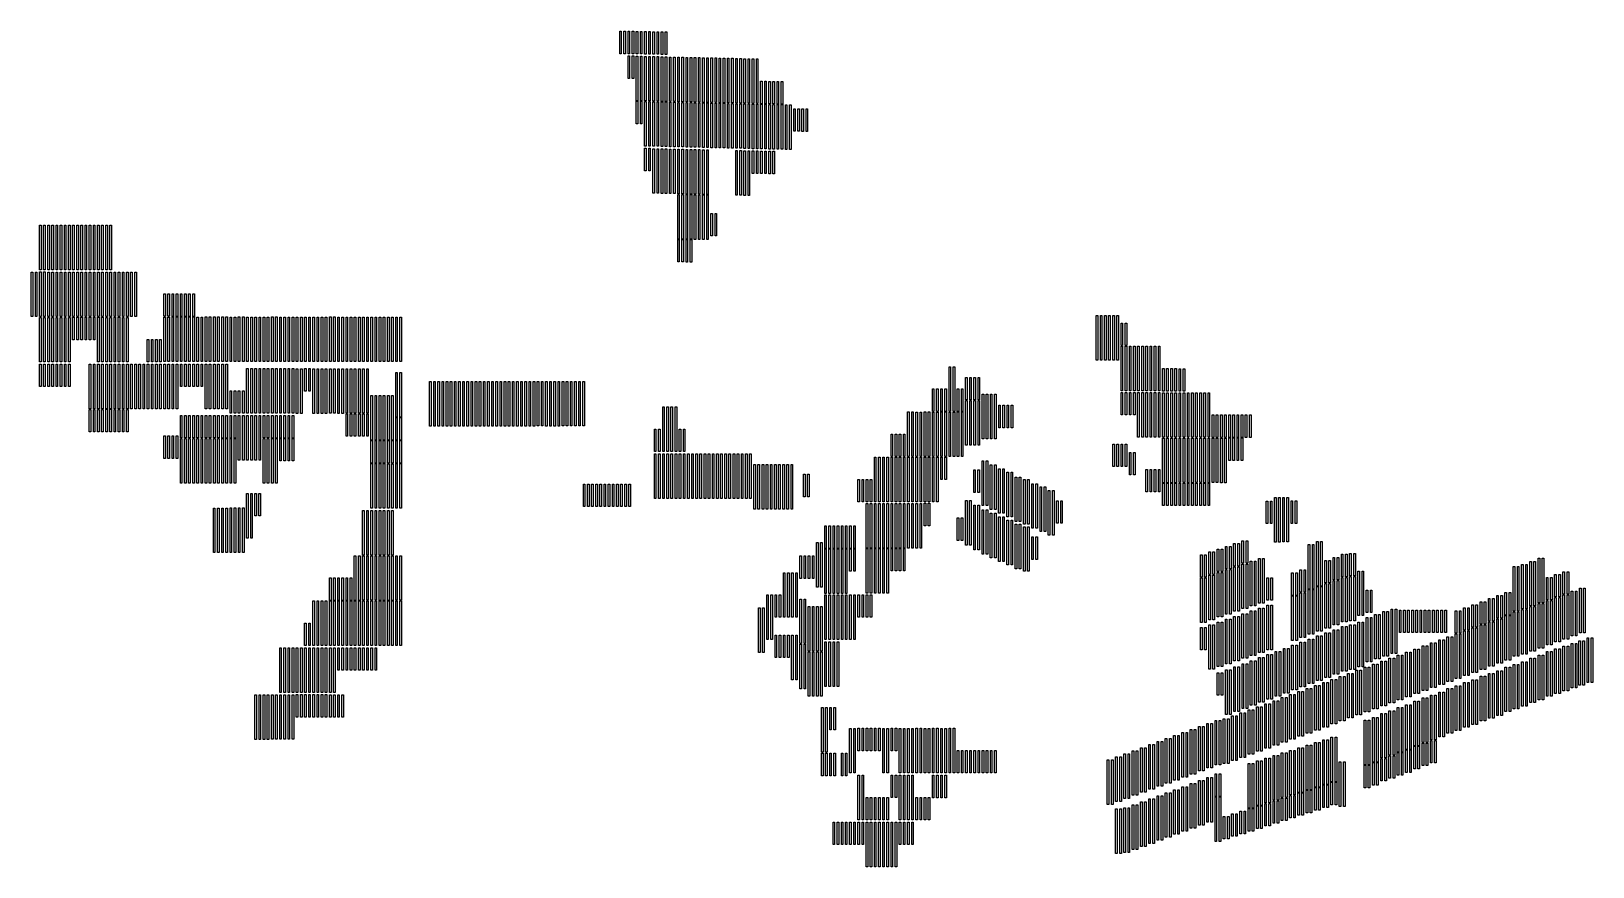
# Model space of a CAD drawing. Header units: millimetres. Extents: x 472827 to 475089, y 4317876 to 4319086.
import ezdxf

# ---------------------------------------------------------------- set-up
doc = ezdxf.new("R2010")
doc.units = ezdxf.units.MM
doc.layers.add('TRACKER', color=7, linetype='Continuous')

msp = doc.modelspace()

# ---------------------------------------------------------------- linework, layer by layer
at = {"layer": 'TRACKER', "color": 0, "extrusion": (0, 0.021002, 0.999779), "elevation": 91387}
for points in [[(-473679.1, -4318119), (-473681.3, -4318119), (-473681.3, -4318086.5), (-473679.1, -4318086.5)], [(-473685.1, -4318119), (-473687.3, -4318119), (-473687.3, -4318086.5), (-473685.1, -4318086.5)]]:
    msp.add_lwpolyline(points, close=True, dxfattribs=at)
at = {"layer": 'TRACKER', "color": 0, "extrusion": (0, 0.021849, 0.999761), "elevation": 95045.3}
for points in [[(-473691.1, -4318040), (-473693.3, -4318040), (-473693.3, -4318007.5), (-473691.1, -4318007.5)], [(-473697.1, -4318040), (-473699.3, -4318040), (-473699.3, -4318007.5), (-473697.1, -4318007.5)]]:
    msp.add_lwpolyline(points, close=True, dxfattribs=at)
at = {"layer": 'TRACKER', "color": 0, "extrusion": (0, 0.024039, 0.999711), "elevation": 104504.6}
for points in [[(-473703.1, -4317821.2), (-473705.3, -4317821.2), (-473705.3, -4317788.6), (-473703.1, -4317788.6)], [(-473709.1, -4317821.2), (-473711.3, -4317821.2), (-473711.3, -4317788.6), (-473709.1, -4317788.6)]]:
    msp.add_lwpolyline(points, close=True, dxfattribs=at)
at = {"layer": 'TRACKER', "color": 0, "extrusion": (0, 0.024442, 0.999701)}
for points, elevation in [([(-473715.1, -4317778.5), (-473717.3, -4317778.5), (-473717.3, -4317745.9), (-473715.1, -4317745.9)], 106242.4), ([(-473721.1, -4317778.5), (-473723.3, -4317778.5), (-473723.3, -4317745.9), (-473721.1, -4317745.9)], 106242.4), ([(-473727.1, -4317778.2), (-473729.3, -4317778.2), (-473729.3, -4317745.7), (-473727.1, -4317745.7)], 106242.3), ([(-473733.1, -4317778.2), (-473735.3, -4317778.2), (-473735.3, -4317745.7), (-473733.1, -4317745.7)], 106242.3)]:
    msp.add_lwpolyline(points, close=True, dxfattribs=dict(at, elevation=elevation))
at = {"layer": 'TRACKER', "color": 0, "extrusion": (0, 0.024112, 0.999709), "elevation": 104816.7}
for points in [[(-473739.1, -4317812.8), (-473741.3, -4317812.8), (-473741.3, -4317780.2), (-473739.1, -4317780.2)], [(-473745.1, -4317812.8), (-473747.3, -4317812.8), (-473747.3, -4317780.2), (-473745.1, -4317780.2)]]:
    msp.add_lwpolyline(points, close=True, dxfattribs=at)
at = {"layer": 'TRACKER', "color": 0, "extrusion": (0, 0.020964, 0.99978), "elevation": 91221.1}
for points in [[(-473691.1, -4318086.8), (-473693.3, -4318086.8), (-473693.3, -4318054.2), (-473691.1, -4318054.2)], [(-473697.1, -4318086.8), (-473699.3, -4318086.8), (-473699.3, -4318054.2), (-473697.1, -4318054.2)]]:
    msp.add_lwpolyline(points, close=True, dxfattribs=at)
at = {"layer": 'TRACKER', "color": 0, "extrusion": (0, 0.024824, 0.999692), "elevation": 107893.5}
for points in [[(-473703.1, -4317701.9), (-473705.3, -4317701.9), (-473705.3, -4317637.4), (-473703.1, -4317637.4)], [(-473709.1, -4317701.9), (-473711.3, -4317701.9), (-473711.3, -4317637.4), (-473709.1, -4317637.4)]]:
    msp.add_lwpolyline(points, close=True, dxfattribs=at)
at = {"layer": 'TRACKER', "color": 0, "extrusion": (0, 0.024032, 0.999711), "elevation": 104471.4}
for points in [[(-473715.1, -4317785.8), (-473717.3, -4317785.8), (-473717.3, -4317721.2), (-473715.1, -4317721.2)], [(-473721.1, -4317785.8), (-473723.3, -4317785.8), (-473723.3, -4317721.2), (-473721.1, -4317721.2)]]:
    msp.add_lwpolyline(points, close=True, dxfattribs=at)
at = {"layer": 'TRACKER', "color": 0, "extrusion": (0, 0.023847, 0.999716), "elevation": 103674.8}
for points in [[(-473727.1, -4317804.7), (-473729.3, -4317804.7), (-473729.3, -4317740.1), (-473727.1, -4317740.1)], [(-473733.1, -4317804.7), (-473735.3, -4317804.7), (-473735.3, -4317740.1), (-473733.1, -4317740.1)]]:
    msp.add_lwpolyline(points, close=True, dxfattribs=at)
at = {"layer": 'TRACKER', "color": 0, "extrusion": (0, 0.024766, 0.999693), "elevation": 107641.2}
for points in [[(-473739.1, -4317707.4), (-473741.3, -4317707.4), (-473741.3, -4317642.8), (-473739.1, -4317642.8)], [(-473745.1, -4317707.4), (-473747.3, -4317707.4), (-473747.3, -4317642.8), (-473745.1, -4317642.8)]]:
    msp.add_lwpolyline(points, close=True, dxfattribs=at)
at = {"layer": 'TRACKER', "color": 0, "extrusion": (0, 0.025779, 0.999668), "elevation": 112015.6}
for points in [[(-473751.1, -4317595.8), (-473753.3, -4317595.8), (-473753.3, -4317531.3), (-473751.1, -4317531.3)], [(-473757.1, -4317595.8), (-473759.3, -4317595.8), (-473759.3, -4317531.3), (-473757.1, -4317531.3)]]:
    msp.add_lwpolyline(points, close=True, dxfattribs=at)
at = {"layer": 'TRACKER', "color": 0, "extrusion": (0, 0.026021, 0.999661), "elevation": 113062}
for points in [[(-473763.1, -4317568.3), (-473765.3, -4317568.3), (-473765.3, -4317503.7), (-473763.1, -4317503.7)], [(-473769.1, -4317568.3), (-473771.3, -4317568.3), (-473771.3, -4317503.7), (-473769.1, -4317503.7)]]:
    msp.add_lwpolyline(points, close=True, dxfattribs=at)
at = {"layer": 'TRACKER', "color": 0, "extrusion": (0, 0.025031, 0.999687), "elevation": 108785.6}
for points in [[(-473775.1, -4317677.9), (-473777.3, -4317677.9), (-473777.3, -4317613.3), (-473775.1, -4317613.3)], [(-473781.1, -4317677.9), (-473783.3, -4317677.9), (-473783.3, -4317613.3), (-473781.1, -4317613.3)]]:
    msp.add_lwpolyline(points, close=True, dxfattribs=at)
at = {"layer": 'TRACKER', "color": 0, "extrusion": (0, 0.025034, 0.999687), "elevation": 108800.2}
for points in [[(-473787.1, -4317677.2), (-473789.3, -4317677.2), (-473789.3, -4317612.6), (-473787.1, -4317612.6)], [(-473793.1, -4317677.2), (-473795.3, -4317677.2), (-473795.3, -4317612.6), (-473793.1, -4317612.6)]]:
    msp.add_lwpolyline(points, close=True, dxfattribs=at)
at = {"layer": 'TRACKER', "color": 0, "extrusion": (0, 0.022848, 0.999739), "elevation": 99359.3}
for points in [[(-473799.1, -4317904.5), (-473801.3, -4317904.5), (-473801.3, -4317839.9), (-473799.1, -4317839.9)], [(-473805.1, -4317904.5), (-473807.3, -4317904.5), (-473807.3, -4317839.9), (-473805.1, -4317839.9)]]:
    msp.add_lwpolyline(points, close=True, dxfattribs=at)
at = {"layer": 'TRACKER', "color": 0, "extrusion": (0, 0.022438, 0.999748), "elevation": 97586.4}
for points in [[(-473811.1, -4317944.7), (-473813.3, -4317944.7), (-473813.3, -4317880.1), (-473811.1, -4317880.1)], [(-473817.1, -4317944.7), (-473819.3, -4317944.7), (-473819.3, -4317880.1), (-473817.1, -4317880.1)]]:
    msp.add_lwpolyline(points, close=True, dxfattribs=at)
at = {"layer": 'TRACKER', "color": 0, "extrusion": (0, 0.021458, 0.99977), "elevation": 93353.4}
for points in [[(-473823.1, -4318038), (-473825.3, -4318038), (-473825.3, -4317973.4), (-473823.1, -4317973.4)], [(-473829.1, -4318038), (-473831.3, -4318038), (-473831.3, -4317973.4), (-473829.1, -4317973.4)]]:
    msp.add_lwpolyline(points, close=True, dxfattribs=at)
at = {"layer": 'TRACKER', "color": 0, "extrusion": (0, 0.021392, 0.999771), "elevation": 93071.4}
for points in [[(-473835.1, -4318043.8), (-473837.3, -4318043.8), (-473837.3, -4317979.2), (-473835.1, -4317979.2)], [(-473841.1, -4318043.8), (-473843.3, -4318043.8), (-473843.3, -4317979.2), (-473841.1, -4317979.2)]]:
    msp.add_lwpolyline(points, close=True, dxfattribs=at)
at = {"layer": 'TRACKER', "color": 0, "extrusion": (0, 0.020515, 0.99979), "elevation": 89283.4}
for points in [[(-473847.1, -4318123.5), (-473849.3, -4318123.5), (-473849.3, -4318058.9), (-473847.1, -4318058.9)], [(-473853.1, -4318123.5), (-473855.3, -4318123.5), (-473855.3, -4318058.9), (-473853.1, -4318058.9)]]:
    msp.add_lwpolyline(points, close=True, dxfattribs=at)
at = {"layer": 'TRACKER', "color": 0, "extrusion": (0, 0.020137, 0.999797), "elevation": 87649.5}
for points in [[(-473859.1, -4318156.7), (-473861.3, -4318156.7), (-473861.3, -4318092.1), (-473859.1, -4318092.1)], [(-473865.1, -4318156.7), (-473867.3, -4318156.7), (-473867.3, -4318092.1), (-473865.1, -4318092.1)]]:
    msp.add_lwpolyline(points, close=True, dxfattribs=at)
at = {"layer": 'TRACKER', "color": 0, "extrusion": (0, 0.01949, 0.99981), "elevation": 84855.7}
for points in [[(-473871.1, -4318212.2), (-473873.3, -4318212.2), (-473873.3, -4318147.6), (-473871.1, -4318147.6)], [(-473877.1, -4318212.2), (-473879.3, -4318212.2), (-473879.3, -4318147.6), (-473877.1, -4318147.6)]]:
    msp.add_lwpolyline(points, close=True, dxfattribs=at)
at = {"layer": 'TRACKER', "color": 0, "extrusion": (0, 0.018323, 0.999832), "elevation": 79811.7}
for points in [[(-473883.1, -4318276.1), (-473885.3, -4318276.1), (-473885.3, -4318243.5), (-473883.1, -4318243.5)], [(-473889.1, -4318276.1), (-473891.3, -4318276.1), (-473891.3, -4318243.5), (-473889.1, -4318243.5)]]:
    msp.add_lwpolyline(points, close=True, dxfattribs=at)
at = {"layer": 'TRACKER', "color": 0, "extrusion": (0, 0.019592, 0.999808), "elevation": 85293}
for points in [[(-473895.1, -4318171), (-473897.3, -4318171), (-473897.3, -4318138.4), (-473895.1, -4318138.4)], [(-473901.1, -4318171), (-473903.3, -4318171), (-473903.3, -4318138.4), (-473901.1, -4318138.4)]]:
    msp.add_lwpolyline(points, close=True, dxfattribs=at)
at = {"layer": 'TRACKER', "color": 0, "extrusion": (0, 0.016543, 0.999863)}
for points, elevation in [([(-473907.1, -4318410.7), (-473909.3, -4318410.7), (-473909.3, -4318378.2), (-473907.1, -4318378.2)], 72125.4), ([(-473913.1, -4318410.7), (-473915.3, -4318410.7), (-473915.3, -4318378.2), (-473913.1, -4318378.2)], 72125.4), ([(-473931.1, -4318371.2), (-473933.3, -4318371.2), (-473933.3, -4318338.7), (-473931.1, -4318338.7)], 72125.3), ([(-473937.1, -4318371.2), (-473939.3, -4318371.2), (-473939.3, -4318338.7), (-473937.1, -4318338.7)], 72125.3)]:
    msp.add_lwpolyline(points, close=True, dxfattribs=dict(at, elevation=elevation))
at = {"layer": 'TRACKER', "color": 0, "extrusion": (0, 0.021678, 0.999765), "elevation": 94303.3}
for points in [[(-473703.1, -4317954.8), (-473705.3, -4317954.8), (-473705.3, -4317922.3), (-473703.1, -4317922.3)], [(-473709.1, -4317954.8), (-473711.3, -4317954.8), (-473711.3, -4317922.3), (-473709.1, -4317922.3)]]:
    msp.add_lwpolyline(points, close=True, dxfattribs=at)
at = {"layer": 'TRACKER', "color": 0, "extrusion": (0, 0.022496, 0.999747), "elevation": 97837}
for points in [[(-473715.1, -4317875.8), (-473717.3, -4317875.8), (-473717.3, -4317811.2), (-473715.1, -4317811.2)], [(-473721.1, -4317875.8), (-473723.3, -4317875.8), (-473723.3, -4317811.2), (-473721.1, -4317811.2)]]:
    msp.add_lwpolyline(points, close=True, dxfattribs=at)
at = {"layer": 'TRACKER', "color": 0, "extrusion": (0, 0.02389, 0.999715), "elevation": 103859.2}
for points in [[(-473727.1, -4317734.8), (-473729.3, -4317734.8), (-473729.3, -4317670.3), (-473727.1, -4317670.3)], [(-473733.1, -4317734.8), (-473735.3, -4317734.8), (-473735.3, -4317670.3), (-473733.1, -4317670.3)]]:
    msp.add_lwpolyline(points, close=True, dxfattribs=at)
at = {"layer": 'TRACKER', "color": 0, "extrusion": (0, 0.023465, 0.999725), "elevation": 102021.4}
for points in [[(-473739.1, -4317778.4), (-473741.3, -4317778.4), (-473741.3, -4317713.8), (-473739.1, -4317713.8)], [(-473745.1, -4317778.4), (-473747.3, -4317778.4), (-473747.3, -4317713.8), (-473745.1, -4317713.8)]]:
    msp.add_lwpolyline(points, close=True, dxfattribs=at)
at = {"layer": 'TRACKER', "color": 0, "extrusion": (0, 0.02301, 0.999735), "elevation": 100058.1}
for points in [[(-473751.1, -4317824), (-473753.3, -4317824), (-473753.3, -4317759.5), (-473751.1, -4317759.5)], [(-473757.1, -4317824), (-473759.3, -4317824), (-473759.3, -4317759.5), (-473757.1, -4317759.5)]]:
    msp.add_lwpolyline(points, close=True, dxfattribs=at)
at = {"layer": 'TRACKER', "color": 0, "extrusion": (0, 0.022427, 0.999748), "elevation": 97542.2}
for points in [[(-473763.1, -4317881.3), (-473765.3, -4317881.3), (-473765.3, -4317816.7), (-473763.1, -4317816.7)], [(-473769.1, -4317881.3), (-473771.3, -4317881.3), (-473771.3, -4317816.7), (-473769.1, -4317816.7)]]:
    msp.add_lwpolyline(points, close=True, dxfattribs=at)
at = {"layer": 'TRACKER', "color": 0, "extrusion": (0, 0.022227, 0.999753), "elevation": 96677.3}
for points in [[(-473775.1, -4317900.5), (-473777.3, -4317900.5), (-473777.3, -4317835.9), (-473775.1, -4317835.9)], [(-473781.1, -4317900.5), (-473783.3, -4317900.5), (-473783.3, -4317835.9), (-473781.1, -4317835.9)]]:
    msp.add_lwpolyline(points, close=True, dxfattribs=at)
at = {"layer": 'TRACKER', "color": 0, "extrusion": (0, 0.021205, 0.999775), "elevation": 92261.4}
for points in [[(-473787.1, -4317996.8), (-473789.3, -4317996.8), (-473789.3, -4317932.3), (-473787.1, -4317932.3)], [(-473793.1, -4317996.8), (-473795.3, -4317996.8), (-473795.3, -4317932.3), (-473793.1, -4317932.3)]]:
    msp.add_lwpolyline(points, close=True, dxfattribs=at)
at = {"layer": 'TRACKER', "color": 0, "extrusion": (0, 0.024075, 0.99971), "elevation": 104658.8}
for points in [[(-473799.1, -4317713.9), (-473801.3, -4317713.9), (-473801.3, -4317649.3), (-473799.1, -4317649.3)], [(-473805.1, -4317713.9), (-473807.3, -4317713.9), (-473807.3, -4317649.3), (-473805.1, -4317649.3)]]:
    msp.add_lwpolyline(points, close=True, dxfattribs=at)
at = {"layer": 'TRACKER', "color": 0, "extrusion": (0, 0.024024, 0.999711), "elevation": 104435.4}
for points in [[(-473811.1, -4317719), (-473813.3, -4317719), (-473813.3, -4317654.4), (-473811.1, -4317654.4)], [(-473817.1, -4317719), (-473819.3, -4317719), (-473819.3, -4317654.4), (-473817.1, -4317654.4)]]:
    msp.add_lwpolyline(points, close=True, dxfattribs=at)
at = {"layer": 'TRACKER', "color": 0, "extrusion": (0, 0.023919, 0.999714), "elevation": 103981.9}
for points in [[(-473823.1, -4317729.7), (-473825.3, -4317729.7), (-473825.3, -4317665.1), (-473823.1, -4317665.1)], [(-473829.1, -4317729.7), (-473831.3, -4317729.7), (-473831.3, -4317665.1), (-473829.1, -4317665.1)]]:
    msp.add_lwpolyline(points, close=True, dxfattribs=at)
at = {"layer": 'TRACKER', "color": 0, "extrusion": (0, 0.024509, 0.9997), "elevation": 106530.8}
for points in [[(-473835.1, -4317667.2), (-473837.3, -4317667.2), (-473837.3, -4317602.7), (-473835.1, -4317602.7)], [(-473841.1, -4317667.2), (-473843.3, -4317667.2), (-473843.3, -4317602.7), (-473841.1, -4317602.7)]]:
    msp.add_lwpolyline(points, close=True, dxfattribs=at)
at = {"layer": 'TRACKER', "color": 0, "extrusion": (0, 0.025384, 0.999678), "elevation": 110308.9}
for points in [[(-473847.1, -4317572.1), (-473849.3, -4317572.1), (-473849.3, -4317507.5), (-473847.1, -4317507.5)], [(-473853.1, -4317572.1), (-473855.3, -4317572.1), (-473855.3, -4317507.5), (-473853.1, -4317507.5)]]:
    msp.add_lwpolyline(points, close=True, dxfattribs=at)
at = {"layer": 'TRACKER', "color": 0, "extrusion": (0, 0.024769, 0.999693), "elevation": 107654.3}
for points in [[(-473859.1, -4317638.8), (-473861.3, -4317638.8), (-473861.3, -4317574.2), (-473859.1, -4317574.2)], [(-473865.1, -4317638.8), (-473867.3, -4317638.8), (-473867.3, -4317574.2), (-473865.1, -4317574.2)]]:
    msp.add_lwpolyline(points, close=True, dxfattribs=at)
at = {"layer": 'TRACKER', "color": 0, "extrusion": (0, 0.023935, 0.999714), "elevation": 104052.7}
for points in [[(-473871.1, -4317726.8), (-473873.3, -4317726.8), (-473873.3, -4317662.2), (-473871.1, -4317662.2)], [(-473877.1, -4317726.8), (-473879.3, -4317726.8), (-473879.3, -4317662.2), (-473877.1, -4317662.2)]]:
    msp.add_lwpolyline(points, close=True, dxfattribs=at)
at = {"layer": 'TRACKER', "color": 0, "extrusion": (0, 0.02289, 0.999738), "elevation": 99539.5}
for points in [[(-473883.1, -4317833), (-473885.3, -4317833), (-473885.3, -4317768.4), (-473883.1, -4317768.4)], [(-473889.1, -4317833), (-473891.3, -4317833), (-473891.3, -4317768.4), (-473889.1, -4317768.4)]]:
    msp.add_lwpolyline(points, close=True, dxfattribs=at)
at = {"layer": 'TRACKER', "color": 0, "extrusion": (0, 0.022421, 0.999749), "elevation": 97514.9}
for points in [[(-473895.1, -4317878.9), (-473897.3, -4317878.9), (-473897.3, -4317814.3), (-473895.1, -4317814.3)], [(-473901.1, -4317878.9), (-473903.3, -4317878.9), (-473903.3, -4317814.3), (-473901.1, -4317814.3)]]:
    msp.add_lwpolyline(points, close=True, dxfattribs=at)
at = {"layer": 'TRACKER', "color": 0, "extrusion": (0, 0.022576, 0.999745), "elevation": 98182}
for points in [[(-473907.1, -4317863.5), (-473909.3, -4317863.5), (-473909.3, -4317798.9), (-473907.1, -4317798.9)], [(-473913.1, -4317863.5), (-473915.3, -4317863.5), (-473915.3, -4317798.9), (-473913.1, -4317798.9)]]:
    msp.add_lwpolyline(points, close=True, dxfattribs=at)
at = {"layer": 'TRACKER', "color": 0, "extrusion": (0, 0.023214, 0.999731), "elevation": 100936.4}
for points in [[(-473919.1, -4317799.7), (-473921.3, -4317799.7), (-473921.3, -4317735.1), (-473919.1, -4317735.1)], [(-473925.1, -4317799.7), (-473927.3, -4317799.7), (-473927.3, -4317735.1), (-473925.1, -4317735.1)]]:
    msp.add_lwpolyline(points, close=True, dxfattribs=at)
at = {"layer": 'TRACKER', "color": 0, "extrusion": (0, 0.025718, 0.999669)}
for points, elevation in [([(-473943.1, -4317527.5), (-473945.3, -4317527.5), (-473945.3, -4317494.9), (-473943.1, -4317494.9)], 111752.5), ([(-473949.1, -4317527.5), (-473951.3, -4317527.5), (-473951.3, -4317494.9), (-473949.1, -4317494.9)], 111752.5), ([(-473895.1, -4317466), (-473897.3, -4317466), (-473897.3, -4317433.5), (-473895.1, -4317433.5)], 111752.7), ([(-473901.1, -4317466), (-473903.3, -4317466), (-473903.3, -4317433.5), (-473901.1, -4317433.5)], 111752.7)]:
    msp.add_lwpolyline(points, close=True, dxfattribs=dict(at, elevation=elevation))
at = {"layer": 'TRACKER', "color": 0, "extrusion": (0, 0.026052, 0.999661)}
for points, elevation in [([(-473715.1, -4317432.7), (-473717.3, -4317432.7), (-473717.3, -4317400.2), (-473715.1, -4317400.2)], 113197.8), ([(-473721.1, -4317432.7), (-473723.3, -4317432.7), (-473723.3, -4317400.2), (-473721.1, -4317400.2)], 113197.8), ([(-473811.1, -4317338.3), (-473813.3, -4317338.3), (-473813.3, -4317305.7), (-473811.1, -4317305.7)], 113197.6), ([(-473817.1, -4317338.3), (-473819.3, -4317338.3), (-473819.3, -4317305.7), (-473817.1, -4317305.7)], 113197.6), ([(-473763.1, -4317300.5), (-473765.3, -4317300.5), (-473765.3, -4317268), (-473763.1, -4317268)], 113198.2), ([(-473769.1, -4317300.5), (-473771.3, -4317300.5), (-473771.3, -4317268), (-473769.1, -4317268)], 113198.2), ([(-473775.1, -4317300.3), (-473777.3, -4317300.3), (-473777.3, -4317267.7), (-473775.1, -4317267.7)], 113198), ([(-473781.1, -4317300.3), (-473783.3, -4317300.3), (-473783.3, -4317267.7), (-473781.1, -4317267.7)], 113198)]:
    msp.add_lwpolyline(points, close=True, dxfattribs=dict(at, elevation=elevation))
at = {"layer": 'TRACKER', "color": 0, "extrusion": (0, 0.029608, 0.999562), "elevation": 128556}
for points in [[(-473727.1, -4317002.1), (-473729.3, -4317002.1), (-473729.3, -4316937.5), (-473727.1, -4316937.5)], [(-473733.1, -4317002.1), (-473735.3, -4317002.1), (-473735.3, -4316937.5), (-473733.1, -4316937.5)]]:
    msp.add_lwpolyline(points, close=True, dxfattribs=at)
at = {"layer": 'TRACKER', "color": 0, "extrusion": (0, 0.029242, 0.999572), "elevation": 126972.3}
for points in [[(-473739.1, -4317048.7), (-473741.3, -4317048.7), (-473741.3, -4316984.1), (-473739.1, -4316984.1)], [(-473745.1, -4317048.7), (-473747.3, -4317048.7), (-473747.3, -4316984.1), (-473745.1, -4316984.1)]]:
    msp.add_lwpolyline(points, close=True, dxfattribs=at)
at = {"layer": 'TRACKER', "color": 0, "extrusion": (0, 0.027788, 0.999614), "elevation": 120695.9}
for points in [[(-473751.1, -4317228.5), (-473753.3, -4317228.5), (-473753.3, -4317163.9), (-473751.1, -4317163.9)], [(-473757.1, -4317228.5), (-473759.3, -4317228.5), (-473759.3, -4317163.9), (-473757.1, -4317163.9)]]:
    msp.add_lwpolyline(points, close=True, dxfattribs=at)
at = {"layer": 'TRACKER', "color": 0, "extrusion": (0, 0.026325, 0.999653), "elevation": 114375.8}
for points in [[(-473763.1, -4317400.3), (-473765.3, -4317400.3), (-473765.3, -4317335.7), (-473763.1, -4317335.7)], [(-473769.1, -4317400.3), (-473771.3, -4317400.3), (-473771.3, -4317335.7), (-473769.1, -4317335.7)]]:
    msp.add_lwpolyline(points, close=True, dxfattribs=at)
at = {"layer": 'TRACKER', "color": 0, "extrusion": (0, 0.023965, 0.999713), "elevation": 104181.4}
for points in [[(-473775.1, -4317658), (-473777.3, -4317658), (-473777.3, -4317593.4), (-473775.1, -4317593.4)], [(-473781.1, -4317658), (-473783.3, -4317658), (-473783.3, -4317593.4), (-473781.1, -4317593.4)]]:
    msp.add_lwpolyline(points, close=True, dxfattribs=at)
at = {"layer": 'TRACKER', "color": 0, "extrusion": (0, 0.024472, 0.999701), "elevation": 106371.2}
for points in [[(-473787.1, -4317604.3), (-473789.3, -4317604.3), (-473789.3, -4317539.7), (-473787.1, -4317539.7)], [(-473793.1, -4317604.3), (-473795.3, -4317604.3), (-473795.3, -4317539.7), (-473793.1, -4317539.7)]]:
    msp.add_lwpolyline(points, close=True, dxfattribs=at)
at = {"layer": 'TRACKER', "color": 0, "extrusion": (0, 0.024005, 0.999712), "elevation": 104354.6}
for points in [[(-473799.1, -4317653.3), (-473801.3, -4317653.3), (-473801.3, -4317588.7), (-473799.1, -4317588.7)], [(-473805.1, -4317653.3), (-473807.3, -4317653.3), (-473807.3, -4317588.7), (-473805.1, -4317588.7)]]:
    msp.add_lwpolyline(points, close=True, dxfattribs=at)
at = {"layer": 'TRACKER', "color": 0, "extrusion": (0, 0.024876, 0.999691), "elevation": 108117}
for points in [[(-473847.1, -4317559.6), (-473849.3, -4317559.6), (-473849.3, -4317495), (-473847.1, -4317495)], [(-473853.1, -4317559.6), (-473855.3, -4317559.6), (-473855.3, -4317495), (-473853.1, -4317495)]]:
    msp.add_lwpolyline(points, close=True, dxfattribs=at)
at = {"layer": 'TRACKER', "color": 0, "extrusion": (0, 0.025786, 0.999667), "elevation": 112048.1}
for points in [[(-473859.1, -4317459.1), (-473861.3, -4317459.1), (-473861.3, -4317394.5), (-473859.1, -4317394.5)], [(-473865.1, -4317459.1), (-473867.3, -4317459.1), (-473867.3, -4317394.5), (-473865.1, -4317394.5)]]:
    msp.add_lwpolyline(points, close=True, dxfattribs=at)
at = {"layer": 'TRACKER', "color": 0, "extrusion": (0, 0.026544, 0.999648)}
for points, elevation in [([(-473871.1, -4317372.8), (-473873.3, -4317372.8), (-473873.3, -4317340.2), (-473871.1, -4317340.2)], 115320.5), ([(-473877.1, -4317372.8), (-473879.3, -4317372.8), (-473879.3, -4317340.2), (-473877.1, -4317340.2)], 115320.5), ([(-473883.1, -4317372.5), (-473885.3, -4317372.5), (-473885.3, -4317339.9), (-473883.1, -4317339.9)], 115320.2), ([(-473889.1, -4317372.5), (-473891.3, -4317372.5), (-473891.3, -4317339.9), (-473889.1, -4317339.9)], 115320.2)]:
    msp.add_lwpolyline(points, close=True, dxfattribs=dict(at, elevation=elevation))
at = {"layer": 'TRACKER', "color": 0, "extrusion": (0, 0.03384, 0.999427), "elevation": 146830}
for points in [[(-473763.1, -4316352.9), (-473765.3, -4316352.9), (-473765.3, -4316288.3), (-473763.1, -4316288.3)], [(-473769.1, -4316352.9), (-473771.3, -4316352.9), (-473771.3, -4316288.3), (-473769.1, -4316288.3)]]:
    msp.add_lwpolyline(points, close=True, dxfattribs=at)
at = {"layer": 'TRACKER', "color": 0, "extrusion": (0, 0.035282, 0.999377), "elevation": 153057.3}
for points in [[(-473775.1, -4316136.3), (-473777.3, -4316136.3), (-473777.3, -4316071.7), (-473775.1, -4316071.7)], [(-473781.1, -4316136.3), (-473783.3, -4316136.3), (-473783.3, -4316071.7), (-473781.1, -4316071.7)]]:
    msp.add_lwpolyline(points, close=True, dxfattribs=at)
at = {"layer": 'TRACKER', "color": 0, "extrusion": (0, 0.031346, 0.999509)}
for points, elevation in [([(-473787.1, -4316705.4), (-473789.3, -4316705.4), (-473789.3, -4316640.8), (-473787.1, -4316640.8)], 136057.8), ([(-473793.1, -4316705.4), (-473795.3, -4316705.4), (-473795.3, -4316640.8), (-473793.1, -4316640.8)], 136057.8), ([(-473799.1, -4316705.1), (-473801.3, -4316705.1), (-473801.3, -4316640.5), (-473799.1, -4316640.5)], 136057.7), ([(-473805.1, -4316705.1), (-473807.3, -4316705.1), (-473807.3, -4316640.5), (-473805.1, -4316640.5)], 136057.7)]:
    msp.add_lwpolyline(points, close=True, dxfattribs=dict(at, elevation=elevation))
at = {"layer": 'TRACKER', "color": 0, "extrusion": (0, 0.015866, 0.999874)}
for points, elevation in [([(-472838.6, -4318250.6), (-472840.9, -4318250.6), (-472840.9, -4318186), (-472838.6, -4318186)], 69205.8), ([(-472844.6, -4318250.6), (-472846.9, -4318250.6), (-472846.9, -4318186), (-472844.6, -4318186)], 69205.8), ([(-472850.6, -4318250.6), (-472852.9, -4318250.6), (-472852.9, -4318186), (-472850.6, -4318186)], 69206), ([(-472856.6, -4318250.6), (-472858.9, -4318250.6), (-472858.9, -4318186), (-472856.6, -4318186)], 69206)]:
    msp.add_lwpolyline(points, close=True, dxfattribs=dict(at, elevation=elevation))
at = {"layer": 'TRACKER', "color": 0, "extrusion": (0, 0.014809, 0.99989), "elevation": 64640.7}
for points in [[(472862.6, 4318321.3), (472864.9, 4318321.3), (472864.9, 4318256.8), (472862.6, 4318256.8)], [(472868.6, 4318321.3), (472870.9, 4318321.3), (472870.9, 4318256.8), (472868.6, 4318256.8)]]:
    msp.add_lwpolyline(points, close=True, dxfattribs=at)
at = {"layer": 'TRACKER', "color": 0, "extrusion": (0, 0.013727, 0.999906), "elevation": 59968.6}
for points in [[(472874.6, 4318388.8), (472876.9, 4318388.8), (472876.9, 4318324.2), (472874.6, 4318324.2)], [(472880.6, 4318388.8), (472882.9, 4318388.8), (472882.9, 4318324.2), (472880.6, 4318324.2)]]:
    msp.add_lwpolyline(points, close=True, dxfattribs=at)
at = {"layer": 'TRACKER', "color": 0, "extrusion": (0, 0.010343, 0.999947), "elevation": 45354}
for points in [[(472886.6, 4318567), (472888.9, 4318567), (472888.9, 4318502.4), (472886.6, 4318502.4)], [(472892.6, 4318567), (472894.9, 4318567), (472894.9, 4318502.4), (472892.6, 4318502.4)]]:
    msp.add_lwpolyline(points, close=True, dxfattribs=at)
at = {"layer": 'TRACKER', "color": 0, "extrusion": (0, 0.010527, 0.999945), "elevation": 46149.2}
for points in [[(472898.6, 4318558.5), (472900.9, 4318558.5), (472900.9, 4318494), (472898.6, 4318494)], [(472904.6, 4318558.5), (472906.9, 4318558.5), (472906.9, 4318494), (472904.6, 4318494)]]:
    msp.add_lwpolyline(points, close=True, dxfattribs=at)
at = {"layer": 'TRACKER', "color": 0, "extrusion": (0, 0.011553, 0.999933), "elevation": 50578}
for points in [[(472910.6, 4318508.9), (472912.9, 4318508.9), (472912.9, 4318444.3), (472910.6, 4318444.3)], [(472916.6, 4318508.9), (472918.9, 4318508.9), (472918.9, 4318444.3), (472916.6, 4318444.3)]]:
    msp.add_lwpolyline(points, close=True, dxfattribs=at)
at = {"layer": 'TRACKER', "color": 0, "extrusion": (0, 0.01374, 0.999906), "elevation": 60025.8}
for points in [[(472922.6, 4318388), (472924.9, 4318388), (472924.9, 4318323.4), (472922.6, 4318323.4)], [(472928.6, 4318388), (472930.9, 4318388), (472930.9, 4318323.4), (472928.6, 4318323.4)]]:
    msp.add_lwpolyline(points, close=True, dxfattribs=at)
at = {"layer": 'TRACKER', "color": 0, "extrusion": (0, 0.011763, 0.999931), "elevation": 51489}
for points in [[(472934.6, 4318498.2), (472936.9, 4318498.2), (472936.9, 4318433.6), (472934.6, 4318433.6)], [(472940.6, 4318498.2), (472942.9, 4318498.2), (472942.9, 4318433.6), (472940.6, 4318433.6)]]:
    msp.add_lwpolyline(points, close=True, dxfattribs=at)
at = {"layer": 'TRACKER', "color": 0, "extrusion": (0, 0.00278, 0.999996), "elevation": 12690.5}
for points in [[(472826.6, 4318718.5), (472828.9, 4318718.5), (472828.9, 4318653.9), (472826.6, 4318653.9)], [(472832.6, 4318718.5), (472834.9, 4318718.5), (472834.9, 4318653.9), (472832.6, 4318653.9)]]:
    msp.add_lwpolyline(points, close=True, dxfattribs=at)
at = {"layer": 'TRACKER', "color": 0, "extrusion": (0, 0.003545, 0.999994), "elevation": 15993.5}
for points in [[(472838.6, 4318707.6), (472840.9, 4318707.6), (472840.9, 4318643), (472838.6, 4318643)], [(472844.6, 4318707.6), (472846.9, 4318707.6), (472846.9, 4318643), (472844.6, 4318643)]]:
    msp.add_lwpolyline(points, close=True, dxfattribs=at)
at = {"layer": 'TRACKER', "color": 0, "extrusion": (0, 0.004738, 0.999989), "elevation": 21146.3}
for points in [[(472850.6, 4318685.4), (472852.9, 4318685.4), (472852.9, 4318620.8), (472850.6, 4318620.8)], [(472856.6, 4318685.4), (472858.9, 4318685.4), (472858.9, 4318620.8), (472856.6, 4318620.8)]]:
    msp.add_lwpolyline(points, close=True, dxfattribs=at)
at = {"layer": 'TRACKER', "color": 0, "extrusion": (0, 0.004745, 0.999989), "elevation": 21178.4}
for points in [[(472862.6, 4318685.2), (472864.9, 4318685.2), (472864.9, 4318620.6), (472862.6, 4318620.6)], [(472868.6, 4318685.2), (472870.9, 4318685.2), (472870.9, 4318620.6), (472868.6, 4318620.6)]]:
    msp.add_lwpolyline(points, close=True, dxfattribs=at)
at = {"layer": 'TRACKER', "color": 0, "extrusion": (0, 0.005505, 0.999985), "elevation": 24461.7}
for points in [[(472874.6, 4318667.9), (472876.9, 4318667.9), (472876.9, 4318603.3), (472874.6, 4318603.3)], [(472880.6, 4318667.9), (472882.9, 4318667.9), (472882.9, 4318603.3), (472880.6, 4318603.3)]]:
    msp.add_lwpolyline(points, close=True, dxfattribs=at)
at = {"layer": 'TRACKER', "color": 0, "extrusion": (0, 0.008661, 0.999962), "elevation": 38091.4}
for points in [[(472886.6, 4318569.2), (472888.9, 4318569.2), (472888.9, 4318504.6), (472886.6, 4318504.6)], [(472892.6, 4318569.2), (472894.9, 4318569.2), (472894.9, 4318504.6), (472892.6, 4318504.6)]]:
    msp.add_lwpolyline(points, close=True, dxfattribs=at)
at = {"layer": 'TRACKER', "color": 0, "extrusion": (0, 0.011051, 0.999939), "elevation": 48409.7}
for points in [[(472898.6, 4318465.8), (472900.9, 4318465.8), (472900.9, 4318401.2), (472898.6, 4318401.2)], [(472904.6, 4318465.8), (472906.9, 4318465.8), (472906.9, 4318401.2), (472904.6, 4318401.2)]]:
    msp.add_lwpolyline(points, close=True, dxfattribs=at)
at = {"layer": 'TRACKER', "color": 0, "extrusion": (0, 0.013483, 0.999909), "elevation": 58915.7}
for points in [[(472910.6, 4318335.3), (472912.9, 4318335.3), (472912.9, 4318270.7), (472910.6, 4318270.7)], [(472916.6, 4318335.3), (472918.9, 4318335.3), (472918.9, 4318270.7), (472916.6, 4318270.7)]]:
    msp.add_lwpolyline(points, close=True, dxfattribs=at)
at = {"layer": 'TRACKER', "color": 0, "extrusion": (0, 0.016236, 0.999868), "elevation": 70802.8}
for points in [[(-472922.6, -4318156.7), (-472924.9, -4318156.7), (-472924.9, -4318092.1), (-472922.6, -4318092.1)], [(-472928.6, -4318156.7), (-472930.9, -4318156.7), (-472930.9, -4318092.1), (-472928.6, -4318092.1)]]:
    msp.add_lwpolyline(points, close=True, dxfattribs=at)
at = {"layer": 'TRACKER', "color": 0, "extrusion": (0, 0.019189, 0.999816), "elevation": 83560.1}
for points in [[(-472934.6, -4317928.7), (-472936.9, -4317928.7), (-472936.9, -4317864.1), (-472934.6, -4317864.1)], [(-472940.6, -4317928.7), (-472942.9, -4317928.7), (-472942.9, -4317864.1), (-472940.6, -4317864.1)]]:
    msp.add_lwpolyline(points, close=True, dxfattribs=at)
at = {"layer": 'TRACKER', "color": 0, "extrusion": (0, 0.019861, 0.999803), "elevation": 86461.2}
for points in [[(-472946.6, -4317871.6), (-472948.9, -4317871.6), (-472948.9, -4317807), (-472946.6, -4317807)], [(-472952.6, -4317871.6), (-472954.9, -4317871.6), (-472954.9, -4317807), (-472952.6, -4317807)]]:
    msp.add_lwpolyline(points, close=True, dxfattribs=at)
at = {"layer": 'TRACKER', "color": 0, "extrusion": (0, 0.018014, 0.999838), "elevation": 78485.8}
for points in [[(-472958.6, -4318023.9), (-472960.9, -4318023.9), (-472960.9, -4317959.3), (-472958.6, -4317959.3)], [(-472964.6, -4318023.9), (-472966.9, -4318023.9), (-472966.9, -4317959.3), (-472964.6, -4317959.3)]]:
    msp.add_lwpolyline(points, close=True, dxfattribs=at)
at = {"layer": 'TRACKER', "color": 0, "extrusion": (0, 0.014903, 0.999889), "elevation": 65047.4}
for points in [[(472970.6, 4318247.3), (472972.9, 4318247.3), (472972.9, 4318182.7), (472970.6, 4318182.7)], [(472976.6, 4318247.3), (472978.9, 4318247.3), (472978.9, 4318182.7), (472976.6, 4318182.7)]]:
    msp.add_lwpolyline(points, close=True, dxfattribs=at)
at = {"layer": 'TRACKER', "color": 0, "extrusion": (0, 0.002843, 0.999996), "elevation": 12967.1}
for points in [[(473018.6, 4318686.2), (473020.9, 4318686.2), (473020.9, 4318653.6), (473018.6, 4318653.6)], [(473024.6, 4318686.2), (473026.9, 4318686.2), (473026.9, 4318653.6), (473024.6, 4318653.6)]]:
    msp.add_lwpolyline(points, close=True, dxfattribs=at)
at = {"layer": 'TRACKER', "color": 0, "extrusion": (0, 0.003681, 0.999993), "elevation": 16584.6}
for points in [[(473030.6, 4318673.6), (473032.9, 4318673.6), (473032.9, 4318641), (473030.6, 4318641)], [(473036.6, 4318673.6), (473038.9, 4318673.6), (473038.9, 4318641), (473036.6, 4318641)]]:
    msp.add_lwpolyline(points, close=True, dxfattribs=at)
at = {"layer": 'TRACKER', "color": 0, "extrusion": (0, 0.00249, 0.999997), "elevation": 11439.8}
for points in [[(473042.6, 4318690.3), (473044.9, 4318690.3), (473044.9, 4318657.7), (473042.6, 4318657.7)], [(473048.6, 4318690.3), (473050.9, 4318690.3), (473050.9, 4318657.7), (473048.6, 4318657.7)]]:
    msp.add_lwpolyline(points, close=True, dxfattribs=at)
at = {"layer": 'TRACKER', "color": 0, "extrusion": (0, 0.000176507, 1), "elevation": 1449.2}
for points in [[(473054.6, 4318705.2), (473056.9, 4318705.2), (473056.9, 4318672.6), (473054.6, 4318672.6)], [(473060.6, 4318705.2), (473062.9, 4318705.2), (473062.9, 4318672.6), (473060.6, 4318672.6)]]:
    msp.add_lwpolyline(points, close=True, dxfattribs=at)
at = {"layer": 'TRACKER', "color": 0, "extrusion": (0, 0.025877, 0.999665), "elevation": 112437.2}
for points in [[(-472838.6, -4317207.6), (-472840.9, -4317207.6), (-472840.9, -4317143), (-472838.6, -4317143)], [(-472844.6, -4317207.6), (-472846.9, -4317207.6), (-472846.9, -4317143), (-472844.6, -4317143)]]:
    msp.add_lwpolyline(points, close=True, dxfattribs=at)
at = {"layer": 'TRACKER', "color": 0, "extrusion": (0, 0.028956, 0.999581), "elevation": 125735.5}
for points in [[(-472850.6, -4316840.8), (-472852.9, -4316840.8), (-472852.9, -4316776.2), (-472850.6, -4316776.2)], [(-472856.6, -4316840.8), (-472858.9, -4316840.8), (-472858.9, -4316776.2), (-472856.6, -4316776.2)]]:
    msp.add_lwpolyline(points, close=True, dxfattribs=at)
at = {"layer": 'TRACKER', "color": 0, "extrusion": (0, 0.032492, 0.999472), "elevation": 141008.5}
for points in [[(-472862.6, -4316368.9), (-472864.9, -4316368.9), (-472864.9, -4316304.3), (-472862.6, -4316304.3)], [(-472868.6, -4316368.9), (-472870.9, -4316368.9), (-472870.9, -4316304.3), (-472868.6, -4316304.3)]]:
    msp.add_lwpolyline(points, close=True, dxfattribs=at)
at = {"layer": 'TRACKER', "color": 0, "extrusion": (0, 0.034622, 0.9994), "elevation": 150206.8}
for points in [[(-472874.6, -4316058.6), (-472876.9, -4316058.6), (-472876.9, -4315994), (-472874.6, -4315994)], [(-472880.6, -4316058.6), (-472882.9, -4316058.6), (-472882.9, -4315994), (-472880.6, -4315994)]]:
    msp.add_lwpolyline(points, close=True, dxfattribs=at)
at = {"layer": 'TRACKER', "color": 0, "extrusion": (0, 0.030826, 0.999525), "elevation": 133812.1}
for points in [[(-472886.6, -4316598.1), (-472888.9, -4316598.1), (-472888.9, -4316565.6), (-472886.6, -4316565.6)], [(-472892.6, -4316598.1), (-472894.9, -4316598.1), (-472894.9, -4316565.6), (-472892.6, -4316565.6)]]:
    msp.add_lwpolyline(points, close=True, dxfattribs=at)
at = {"layer": 'TRACKER', "color": 0, "extrusion": (0, 0.027382, 0.999625)}
for points, elevation in [([(-472898.6, -4317033.5), (-472900.9, -4317033.5), (-472900.9, -4317000.9), (-472898.6, -4317000.9)], 118941.8), ([(-472904.6, -4317033.5), (-472906.9, -4317033.5), (-472906.9, -4317000.9), (-472904.6, -4317000.9)], 118941.8), ([(-472910.6, -4317033.5), (-472912.9, -4317033.5), (-472912.9, -4317000.9), (-472910.6, -4317000.9)], 118942.1), ([(-472916.6, -4317033.5), (-472918.9, -4317033.5), (-472918.9, -4317000.9), (-472916.6, -4317000.9)], 118942.1)]:
    msp.add_lwpolyline(points, close=True, dxfattribs=dict(at, elevation=elevation))
at = {"layer": 'TRACKER', "color": 0, "extrusion": (0, 0.021536, 0.999768), "elevation": 93693.1}
for points in [[(-472922.6, -4317655.1), (-472924.9, -4317655.1), (-472924.9, -4317590.5), (-472922.6, -4317590.5)], [(-472928.6, -4317655.1), (-472930.9, -4317655.1), (-472930.9, -4317590.5), (-472928.6, -4317590.5)]]:
    msp.add_lwpolyline(points, close=True, dxfattribs=at)
at = {"layer": 'TRACKER', "color": 0, "extrusion": (0, 0.018289, 0.999833), "elevation": 79670.6}
for points in [[(-472934.6, -4317936.6), (-472936.9, -4317936.6), (-472936.9, -4317872), (-472934.6, -4317872)], [(-472940.6, -4317936.6), (-472942.9, -4317936.6), (-472942.9, -4317872), (-472940.6, -4317872)]]:
    msp.add_lwpolyline(points, close=True, dxfattribs=at)
at = {"layer": 'TRACKER', "color": 0, "extrusion": (0, 0.017034, 0.999855), "elevation": 74251.2}
for points in [[(-472946.6, -4318033.2), (-472948.9, -4318033.2), (-472948.9, -4317968.6), (-472946.6, -4317968.6)], [(-472952.6, -4318033.2), (-472954.9, -4318033.2), (-472954.9, -4317968.6), (-472952.6, -4317968.6)]]:
    msp.add_lwpolyline(points, close=True, dxfattribs=at)
at = {"layer": 'TRACKER', "color": 0, "extrusion": (0, 0.017114, 0.999854), "elevation": 74597.1}
for points in [[(-472958.6, -4318027.2), (-472960.9, -4318027.2), (-472960.9, -4317962.6), (-472958.6, -4317962.6)], [(-472964.6, -4318027.2), (-472966.9, -4318027.2), (-472966.9, -4317962.6), (-472964.6, -4317962.6)]]:
    msp.add_lwpolyline(points, close=True, dxfattribs=at)
at = {"layer": 'TRACKER', "color": 0, "extrusion": (0, 0.021304, 0.999773), "elevation": 92691}
for points in [[(-473018.6, -4317677.2), (-473020.9, -4317677.2), (-473020.9, -4317612.6), (-473018.6, -4317612.6)], [(-473024.6, -4317677.2), (-473026.9, -4317677.2), (-473026.9, -4317612.6), (-473024.6, -4317612.6)]]:
    msp.add_lwpolyline(points, close=True, dxfattribs=at)
at = {"layer": 'TRACKER', "color": 0, "extrusion": (0, 0.021042, 0.999779), "elevation": 91559.5}
for points in [[(-473030.6, -4317701.4), (-473032.9, -4317701.4), (-473032.9, -4317636.8), (-473030.6, -4317636.8)], [(-473036.6, -4317701.4), (-473038.9, -4317701.4), (-473038.9, -4317636.8), (-473036.6, -4317636.8)]]:
    msp.add_lwpolyline(points, close=True, dxfattribs=at)
at = {"layer": 'TRACKER', "color": 0, "extrusion": (0, 0.020502, 0.99979), "elevation": 89228.7}
for points in [[(-473042.6, -4317750.2), (-473044.9, -4317750.2), (-473044.9, -4317685.6), (-473042.6, -4317685.6)], [(-473048.6, -4317750.2), (-473050.9, -4317750.2), (-473050.9, -4317685.6), (-473048.6, -4317685.6)]]:
    msp.add_lwpolyline(points, close=True, dxfattribs=at)
at = {"layer": 'TRACKER', "color": 0, "extrusion": (0, 0.019778, 0.999804), "elevation": 86099.8}
for points in [[(-473054.6, -4317813.7), (-473056.9, -4317813.7), (-473056.9, -4317749.1), (-473054.6, -4317749.1)], [(-473060.6, -4317813.7), (-473062.9, -4317813.7), (-473062.9, -4317749.1), (-473060.6, -4317749.1)]]:
    msp.add_lwpolyline(points, close=True, dxfattribs=at)
at = {"layer": 'TRACKER', "color": 0, "extrusion": (0, 0.019924, 0.999801), "elevation": 86732.4}
for points in [[(-473066.6, -4317801), (-473068.9, -4317801), (-473068.9, -4317736.4), (-473066.6, -4317736.4)], [(-473072.6, -4317801), (-473074.9, -4317801), (-473074.9, -4317736.4), (-473072.6, -4317736.4)]]:
    msp.add_lwpolyline(points, close=True, dxfattribs=at)
at = {"layer": 'TRACKER', "color": 0, "extrusion": (0, 0.017762, 0.999842), "elevation": 77394.1}
for points in [[(-473078.6, -4317978.5), (-473080.9, -4317978.5), (-473080.9, -4317913.9), (-473078.6, -4317913.9)], [(-473084.6, -4317978.5), (-473086.9, -4317978.5), (-473086.9, -4317913.9), (-473084.6, -4317913.9)]]:
    msp.add_lwpolyline(points, close=True, dxfattribs=at)
at = {"layer": 'TRACKER', "color": 0, "extrusion": (0, 0.01616, 0.999869), "elevation": 70476.4}
for points in [[(-473090.6, -4318097), (-473092.9, -4318097), (-473092.9, -4318032.4), (-473090.6, -4318032.4)], [(-473096.6, -4318097), (-473098.9, -4318097), (-473098.9, -4318032.4), (-473096.6, -4318032.4)]]:
    msp.add_lwpolyline(points, close=True, dxfattribs=at)
at = {"layer": 'TRACKER', "color": 0, "extrusion": (0, 0.015549, 0.999879), "elevation": 67838}
for points in [[(473102.6, 4318139.2), (473104.9, 4318139.2), (473104.9, 4318074.6), (473102.6, 4318074.6)], [(473108.6, 4318139.2), (473110.9, 4318139.2), (473110.9, 4318074.6), (473108.6, 4318074.6)]]:
    msp.add_lwpolyline(points, close=True, dxfattribs=at)
at = {"layer": 'TRACKER', "color": 0, "extrusion": (0, 0.01494, 0.999888), "elevation": 65207.6}
for points in [[(473114.6, 4318179.7), (473116.9, 4318179.7), (473116.9, 4318115.1), (473114.6, 4318115.1)], [(473120.6, 4318179.7), (473122.9, 4318179.7), (473122.9, 4318115.1), (473120.6, 4318115.1)]]:
    msp.add_lwpolyline(points, close=True, dxfattribs=at)
at = {"layer": 'TRACKER', "color": 0, "extrusion": (0, 0.013901, 0.999903), "elevation": 60717.4}
for points in [[(473126.6, 4318245.2), (473128.9, 4318245.2), (473128.9, 4318180.6), (473126.6, 4318180.6)], [(473132.6, 4318245.2), (473134.9, 4318245.2), (473134.9, 4318180.6), (473132.6, 4318180.6)]]:
    msp.add_lwpolyline(points, close=True, dxfattribs=at)
at = {"layer": 'TRACKER', "color": 0, "extrusion": (0, 0.013098, 0.999914), "elevation": 57252.5}
for points in [[(473138.6, 4318292.5), (473140.9, 4318292.5), (473140.9, 4318227.9), (473138.6, 4318227.9)], [(473144.6, 4318292.5), (473146.9, 4318292.5), (473146.9, 4318227.9), (473144.6, 4318227.9)]]:
    msp.add_lwpolyline(points, close=True, dxfattribs=at)
at = {"layer": 'TRACKER', "color": 0, "extrusion": (0, 0.011566, 0.999933), "elevation": 50635.8}
for points in [[(473150.6, 4318375.1), (473152.9, 4318375.1), (473152.9, 4318310.6), (473150.6, 4318310.6)], [(473156.6, 4318375.1), (473158.9, 4318375.1), (473158.9, 4318310.6), (473156.6, 4318310.6)]]:
    msp.add_lwpolyline(points, close=True, dxfattribs=at)
at = {"layer": 'TRACKER', "color": 0, "extrusion": (0, 0.010318, 0.999947), "elevation": 45246.4}
for points in [[(473162.6, 4318435), (473164.9, 4318435), (473164.9, 4318370.4), (473162.6, 4318370.4)], [(473168.6, 4318435), (473170.9, 4318435), (473170.9, 4318370.4), (473168.6, 4318370.4)]]:
    msp.add_lwpolyline(points, close=True, dxfattribs=at)
at = {"layer": 'TRACKER', "color": 0, "extrusion": (0, 0.008798, 0.999961), "elevation": 38680.9}
for points in [[(473174.6, 4318498.8), (473176.9, 4318498.8), (473176.9, 4318434.2), (473174.6, 4318434.2)], [(473180.6, 4318498.8), (473182.9, 4318498.8), (473182.9, 4318434.2), (473180.6, 4318434.2)]]:
    msp.add_lwpolyline(points, close=True, dxfattribs=at)
at = {"layer": 'TRACKER', "color": 0, "extrusion": (0, 0.006393, 0.99998), "elevation": 28294}
for points in [[(473186.6, 4318579.3), (473188.9, 4318579.3), (473188.9, 4318514.7), (473186.6, 4318514.7)], [(473192.6, 4318579.3), (473194.9, 4318579.3), (473194.9, 4318514.7), (473192.6, 4318514.7)]]:
    msp.add_lwpolyline(points, close=True, dxfattribs=at)
at = {"layer": 'TRACKER', "color": 0, "extrusion": (0, 0.003802, 0.999993), "elevation": 17103.7}
for points in [[(473198.6, 4318638.1), (473200.9, 4318638.1), (473200.9, 4318573.5), (473198.6, 4318573.5)], [(473204.6, 4318638.1), (473206.9, 4318638.1), (473206.9, 4318573.5), (473204.6, 4318573.5)]]:
    msp.add_lwpolyline(points, close=True, dxfattribs=at)
at = {"layer": 'TRACKER', "color": 0, "extrusion": (0, 0.00212, 0.999998), "elevation": 9837.8}
for points in [[(473210.6, 4318660.8), (473212.9, 4318660.8), (473212.9, 4318596.2), (473210.6, 4318596.2)], [(473216.6, 4318660.8), (473218.9, 4318660.8), (473218.9, 4318596.2), (473216.6, 4318596.2)]]:
    msp.add_lwpolyline(points, close=True, dxfattribs=at)
at = {"layer": 'TRACKER', "color": 0, "extrusion": (0, 0.001941, 0.999998), "elevation": 9067.7}
for points in [[(473222.6, 4318662.5), (473224.9, 4318662.5), (473224.9, 4318597.9), (473222.6, 4318597.9)], [(473228.6, 4318662.5), (473230.9, 4318662.5), (473230.9, 4318597.9), (473228.6, 4318597.9)]]:
    msp.add_lwpolyline(points, close=True, dxfattribs=at)
at = {"layer": 'TRACKER', "color": 0, "extrusion": (0, 0.002723, 0.999996), "elevation": 12440.6}
for points in [[(473234.6, 4318654.1), (473236.9, 4318654.1), (473236.9, 4318589.5), (473234.6, 4318589.5)], [(473240.6, 4318654.1), (473242.9, 4318654.1), (473242.9, 4318589.5), (473240.6, 4318589.5)]]:
    msp.add_lwpolyline(points, close=True, dxfattribs=at)
at = {"layer": 'TRACKER', "color": 0, "extrusion": (0, 0.003193, 0.999995), "elevation": 14471.8}
for points in [[(473246.6, 4318647.7), (473248.9, 4318647.7), (473248.9, 4318583.2), (473246.6, 4318583.2)], [(473252.6, 4318647.7), (473254.9, 4318647.7), (473254.9, 4318583.2), (473252.6, 4318583.2)]]:
    msp.add_lwpolyline(points, close=True, dxfattribs=at)
at = {"layer": 'TRACKER', "color": 0, "extrusion": (0, 0.002019, 0.999998), "elevation": 9399.6}
for points in [[(473258.6, 4318661.8), (473260.9, 4318661.8), (473260.9, 4318597.2), (473258.6, 4318597.2)], [(473264.6, 4318661.8), (473266.9, 4318661.8), (473266.9, 4318597.2), (473264.6, 4318597.2)]]:
    msp.add_lwpolyline(points, close=True, dxfattribs=at)
at = {"layer": 'TRACKER', "color": 0, "extrusion": (0, 0.000555769, 1), "elevation": 3082.2}
for points in [[(473270.6, 4318670.9), (473272.9, 4318670.9), (473272.9, 4318606.3), (473270.6, 4318606.3)], [(473276.6, 4318670.9), (473278.9, 4318670.9), (473278.9, 4318606.3), (473276.6, 4318606.3)]]:
    msp.add_lwpolyline(points, close=True, dxfattribs=at)
at = {"layer": 'TRACKER', "color": 0, "extrusion": (0, 8.31204e-06, 1), "elevation": 717.6}
for points in [[(473282.6, 4318671.9), (473284.9, 4318671.9), (473284.9, 4318607.3), (473282.6, 4318607.3)], [(473288.6, 4318671.9), (473290.9, 4318671.9), (473290.9, 4318607.3), (473288.6, 4318607.3)]]:
    msp.add_lwpolyline(points, close=True, dxfattribs=at)
at = {"layer": 'TRACKER', "color": 0, "extrusion": (0, 7.74724e-05, 1), "elevation": 1016}
for points in [[(473294.6, 4318671.9), (473296.9, 4318671.9), (473296.9, 4318607.3), (473294.6, 4318607.3)], [(473300.6, 4318671.9), (473302.9, 4318671.9), (473302.9, 4318607.3), (473300.6, 4318607.3)]]:
    msp.add_lwpolyline(points, close=True, dxfattribs=at)
at = {"layer": 'TRACKER', "color": 0, "extrusion": (0, -0.000306803, 1), "elevation": -643.8}
for points in [[(473306.6, 4318671.9), (473308.9, 4318671.9), (473308.9, 4318607.3), (473306.6, 4318607.3)], [(473312.6, 4318671.9), (473314.9, 4318671.9), (473314.9, 4318607.3), (473312.6, 4318607.3)]]:
    msp.add_lwpolyline(points, close=True, dxfattribs=at)
at = {"layer": 'TRACKER', "color": 0, "extrusion": (0, 0.001044, 0.999999), "elevation": 5189.6}
for points in [[(473318.6, 4318668.9), (473320.9, 4318668.9), (473320.9, 4318604.3), (473318.6, 4318604.3)], [(473324.6, 4318668.9), (473326.9, 4318668.9), (473326.9, 4318604.3), (473324.6, 4318604.3)]]:
    msp.add_lwpolyline(points, close=True, dxfattribs=at)
at = {"layer": 'TRACKER', "color": 0, "extrusion": (0, 0.002453, 0.999997), "elevation": 11272.4}
for points in [[(473330.6, 4318657.3), (473332.9, 4318657.3), (473332.9, 4318592.7), (473330.6, 4318592.7)], [(473336.6, 4318657.3), (473338.9, 4318657.3), (473338.9, 4318592.7), (473336.6, 4318592.7)]]:
    msp.add_lwpolyline(points, close=True, dxfattribs=at)
at = {"layer": 'TRACKER', "color": 0, "extrusion": (0, 0.003385, 0.999994), "elevation": 15300.2}
for points in [[(473342.6, 4318644.9), (473344.9, 4318644.9), (473344.9, 4318580.3), (473342.6, 4318580.3)], [(473348.6, 4318644.9), (473350.9, 4318644.9), (473350.9, 4318580.3), (473348.6, 4318580.3)]]:
    msp.add_lwpolyline(points, close=True, dxfattribs=at)
at = {"layer": 'TRACKER', "color": 0, "extrusion": (0, 0.002682, 0.999996), "elevation": 12261.5}
for points in [[(473354.6, 4318654.6), (473356.9, 4318654.6), (473356.9, 4318590), (473354.6, 4318590)], [(473360.6, 4318654.6), (473362.9, 4318654.6), (473362.9, 4318590), (473360.6, 4318590)]]:
    msp.add_lwpolyline(points, close=True, dxfattribs=at)
at = {"layer": 'TRACKER', "color": 0, "extrusion": (0, -0.005053, 0.999987)}
for points, elevation in [([(474369.3, 4318618.9), (474371.6, 4318618.9), (474371.6, 4318554.3), (474369.3, 4318554.3)], -21823.4), ([(474375.3, 4318618.9), (474377.6, 4318618.9), (474377.6, 4318554.3), (474375.3, 4318554.3)], -21823.4), ([(474381.3, 4318618.9), (474383.6, 4318618.9), (474383.6, 4318554.3), (474381.3, 4318554.3)], -21823.4), ([(474387.3, 4318618.9), (474389.6, 4318618.9), (474389.6, 4318554.3), (474387.3, 4318554.3)], -21823.4), ([(474393.3, 4318618.9), (474395.6, 4318618.9), (474395.6, 4318554.3), (474393.3, 4318554.3)], -21823.4), ([(474399.3, 4318618.9), (474401.6, 4318618.9), (474401.6, 4318554.3), (474399.3, 4318554.3)], -21823.4), ([(474405.3, 4318574.5), (474407.6, 4318574.5), (474407.6, 4318509.9), (474405.3, 4318509.9)], -21822.1), ([(474411.3, 4318574.5), (474413.6, 4318574.5), (474413.6, 4318509.9), (474411.3, 4318509.9)], -21822.1), ([(474429.3, 4318574.5), (474431.6, 4318574.5), (474431.6, 4318509.9), (474429.3, 4318509.9)], -21822.1), ([(474435.3, 4318574.5), (474437.6, 4318574.5), (474437.6, 4318509.9), (474435.3, 4318509.9)], -21822.1), ([(474453.3, 4318574.5), (474455.6, 4318574.5), (474455.6, 4318509.9), (474453.3, 4318509.9)], -21822.1), ([(474459.3, 4318574.5), (474461.6, 4318574.5), (474461.6, 4318509.9), (474459.3, 4318509.9)], -21822.1), ([(474108.1, 4318479.2), (474110.3, 4318479.2), (474110.3, 4318414.6), (474108.1, 4318414.6)], -21821.8), ([(474114.1, 4318479.2), (474116.3, 4318479.2), (474116.3, 4318414.6), (474114.1, 4318414.6)], -21821.8), ([(474132.1, 4318479.2), (474134.3, 4318479.2), (474134.3, 4318414.6), (474132.1, 4318414.6)], -21821.8), ([(474138.1, 4318479.2), (474140.3, 4318479.2), (474140.3, 4318414.6), (474138.1, 4318414.6)], -21821.8), ([(474156.1, 4318479.2), (474158.3, 4318479.2), (474158.3, 4318414.6), (474156.1, 4318414.6)], -21821.8), ([(474162.1, 4318479.2), (474164.3, 4318479.2), (474164.3, 4318414.6), (474162.1, 4318414.6)], -21821.8), ([(474489.3, 4318441.5), (474491.6, 4318441.5), (474491.6, 4318376.9), (474489.3, 4318376.9)], -21821.6), ([(474495.3, 4318441.5), (474497.6, 4318441.5), (474497.6, 4318376.9), (474495.3, 4318376.9)], -21821.6), ([(474513.3, 4318441.5), (474515.6, 4318441.5), (474515.6, 4318376.9), (474513.3, 4318376.9)], -21821.7), ([(474519.3, 4318441.5), (474521.6, 4318441.5), (474521.6, 4318376.9), (474519.3, 4318376.9)], -21821.7), ([(474537.3, 4318441.5), (474539.6, 4318441.5), (474539.6, 4318376.9), (474537.3, 4318376.9)], -21821.7), ([(474543.3, 4318441.5), (474545.6, 4318441.5), (474545.6, 4318376.9), (474543.3, 4318376.9)], -21821.7), ([(474215.9, 4318402.5), (474218.2, 4318402.5), (474218.2, 4318337.9), (474215.9, 4318337.9)], -21821), ([(474221.9, 4318402.5), (474224.2, 4318402.5), (474224.2, 4318337.9), (474221.9, 4318337.9)], -21821), ([(474239.9, 4318391.9), (474242.2, 4318391.9), (474242.2, 4318327.3), (474239.9, 4318327.3)], -21820.9), ([(474245.9, 4318391.9), (474248.2, 4318391.9), (474248.2, 4318327.3), (474245.9, 4318327.3)], -21820.9), ([(474275.9, 4318375.4), (474278.2, 4318375.4), (474278.2, 4318310.8), (474275.9, 4318310.8)], -21821), ([(474281.9, 4318375.4), (474284.2, 4318375.4), (474284.2, 4318310.8), (474281.9, 4318310.8)], -21821), ([(474179.9, 4318351), (474182.2, 4318351), (474182.2, 4318286.4), (474179.9, 4318286.4)], -21821.1), ([(474185.9, 4318351), (474188.2, 4318351), (474188.2, 4318286.4), (474185.9, 4318286.4)], -21821.1), ([(474299.9, 4318365.4), (474302.2, 4318365.4), (474302.2, 4318300.8), (474299.9, 4318300.8)], -21820.9), ([(474305.9, 4318365.4), (474308.2, 4318365.4), (474308.2, 4318300.8), (474305.9, 4318300.8)], -21820.9), ([(474048.1, 4318346.8), (474050.3, 4318346.8), (474050.3, 4318282.2), (474048.1, 4318282.2)], -21820.9), ([(474054.1, 4318346.8), (474056.3, 4318346.8), (474056.3, 4318282.2), (474054.1, 4318282.2)], -21820.9), ([(474108.1, 4318346.8), (474110.3, 4318346.8), (474110.3, 4318282.2), (474108.1, 4318282.2)], -21820.9), ([(474114.1, 4318346.8), (474116.3, 4318346.8), (474116.3, 4318282.2), (474114.1, 4318282.2)], -21820.9), ([(474191.9, 4318344.2), (474194.2, 4318344.2), (474194.2, 4318279.6), (474191.9, 4318279.6)], -21821), ([(474197.9, 4318344.2), (474200.2, 4318344.2), (474200.2, 4318279.6), (474197.9, 4318279.6)], -21821), ([(474215.9, 4318332.5), (474218.2, 4318332.5), (474218.2, 4318267.9), (474215.9, 4318267.9)], -21820.9), ([(474221.9, 4318332.5), (474224.2, 4318332.5), (474224.2, 4318267.9), (474221.9, 4318267.9)], -21820.9), ([(474239.9, 4318322.5), (474242.2, 4318322.5), (474242.2, 4318257.9), (474239.9, 4318257.9)], -21820.9), ([(474245.9, 4318322.5), (474248.2, 4318322.5), (474248.2, 4318257.9), (474245.9, 4318257.9)], -21820.9), ([(473988.1, 4318214.4), (473990.3, 4318214.4), (473990.3, 4318149.8), (473988.1, 4318149.8)], -21820.5), ([(473994.1, 4318214.4), (473996.3, 4318214.4), (473996.3, 4318149.8), (473994.1, 4318149.8)], -21820.5), ([(473964.1, 4318197.5), (473966.3, 4318197.5), (473966.3, 4318132.9), (473964.1, 4318132.9)], -21820.4), ([(473970.1, 4318197.5), (473972.3, 4318197.5), (473972.3, 4318132.9), (473970.1, 4318132.9)], -21820.4), ([(474024.1, 4317953.1), (474026.3, 4317953.1), (474026.3, 4317888.5), (474024.1, 4317888.5)], -21818.7), ([(474030.1, 4317953.1), (474032.3, 4317953.1), (474032.3, 4317888.5), (474030.1, 4317888.5)], -21818.7)]:
    msp.add_lwpolyline(points, close=True, dxfattribs=dict(at, elevation=elevation))
at = {"layer": 'TRACKER', "color": 0, "extrusion": (0, 0.021167, 0.999776)}
for points, elevation in [([(-474405.3, -4317695.5), (-474407.6, -4317695.5), (-474407.6, -4317662.9), (-474405.3, -4317662.9)], 91411.9), ([(-474411.3, -4317695.5), (-474413.6, -4317695.5), (-474413.6, -4317662.9), (-474411.3, -4317662.9)], 91411.9), ([(-474465.3, -4317629.6), (-474467.6, -4317629.6), (-474467.6, -4317597), (-474465.3, -4317597)], 91410.7), ([(-474471.3, -4317629.6), (-474473.6, -4317629.6), (-474473.6, -4317597), (-474471.3, -4317597)], 91410.7), ([(-474477.3, -4317629.6), (-474479.6, -4317629.6), (-474479.6, -4317597), (-474477.3, -4317597)], 91410.7), ([(-474483.3, -4317629.6), (-474485.6, -4317629.6), (-474485.6, -4317597), (-474483.3, -4317597)], 91410.7), ([(-474489.3, -4317629.6), (-474491.6, -4317629.6), (-474491.6, -4317597), (-474489.3, -4317597)], 91410.2), ([(-474495.3, -4317629.6), (-474497.6, -4317629.6), (-474497.6, -4317597), (-474495.3, -4317597)], 91410.2), ([(-474132.1, -4317600.2), (-474134.3, -4317600.2), (-474134.3, -4317567.7), (-474132.1, -4317567.7)], 91410.2), ([(-474138.1, -4317600.2), (-474140.3, -4317600.2), (-474140.3, -4317567.7), (-474138.1, -4317567.7)], 91410.2), ([(-474144.1, -4317600.2), (-474146.3, -4317600.2), (-474146.3, -4317567.7), (-474144.1, -4317567.7)], 91410.2), ([(-474150.1, -4317600.2), (-474152.3, -4317600.2), (-474152.3, -4317567.7), (-474150.1, -4317567.7)], 91410.2), ([(-474168.1, -4317600.2), (-474170.3, -4317600.2), (-474170.3, -4317567.7), (-474168.1, -4317567.7)], 91410.1), ([(-474174.1, -4317600.2), (-474176.3, -4317600.2), (-474176.3, -4317567.7), (-474174.1, -4317567.7)], 91410.1), ([(-474180.1, -4317616.8), (-474182.3, -4317616.8), (-474182.3, -4317584.3), (-474180.1, -4317584.3)], 91409.7), ([(-474186.1, -4317616.8), (-474188.3, -4317616.8), (-474188.3, -4317584.3), (-474186.1, -4317584.3)], 91409.7), ([(-474192.1, -4317616.8), (-474194.3, -4317616.8), (-474194.3, -4317584.3), (-474192.1, -4317584.3)], 91409.7), ([(-474198.1, -4317616.8), (-474200.3, -4317616.8), (-474200.3, -4317584.3), (-474198.1, -4317584.3)], 91409.7), ([(-474228.1, -4317576.6), (-474230.3, -4317576.6), (-474230.3, -4317544), (-474228.1, -4317544)], 91409.5), ([(-474234.1, -4317576.6), (-474236.3, -4317576.6), (-474236.3, -4317544), (-474234.1, -4317544)], 91409.5), ([(-474240.1, -4317576.6), (-474242.3, -4317576.6), (-474242.3, -4317544), (-474240.1, -4317544)], 91409.5), ([(-474246.1, -4317576.6), (-474248.3, -4317576.6), (-474248.3, -4317544), (-474246.1, -4317544)], 91409.5), ([(-474405.3, -4317595.3), (-474407.6, -4317595.3), (-474407.6, -4317562.7), (-474405.3, -4317562.7)], 91410.5), ([(-474411.3, -4317595.3), (-474413.6, -4317595.3), (-474413.6, -4317562.7), (-474411.3, -4317562.7)], 91410.5), ([(-474417.3, -4317595.3), (-474419.6, -4317595.3), (-474419.6, -4317562.7), (-474417.3, -4317562.7)], 91410.6), ([(-474423.3, -4317595.3), (-474425.6, -4317595.3), (-474425.6, -4317562.7), (-474423.3, -4317562.7)], 91410.6), ([(-474537.3, -4317562.6), (-474539.6, -4317562.6), (-474539.6, -4317530.1), (-474537.3, -4317530.1)], 91409.3), ([(-474543.3, -4317562.6), (-474545.6, -4317562.6), (-474545.6, -4317530.1), (-474543.3, -4317530.1)], 91409.3), ([(-474549.3, -4317562.6), (-474551.6, -4317562.6), (-474551.6, -4317530.1), (-474549.3, -4317530.1)], 91409.3), ([(-474555.3, -4317562.6), (-474557.6, -4317562.6), (-474557.6, -4317530.1), (-474555.3, -4317530.1)], 91409.3), ([(-474561.3, -4317562.6), (-474563.6, -4317562.6), (-474563.6, -4317530.1), (-474561.3, -4317530.1)], 91409.4), ([(-474567.3, -4317562.6), (-474569.6, -4317562.6), (-474569.6, -4317530.1), (-474567.3, -4317530.1)], 91409.4), ([(-474573.3, -4317562.6), (-474575.6, -4317562.6), (-474575.6, -4317530.1), (-474573.3, -4317530.1)], 91409.4), ([(-474579.3, -4317562.6), (-474581.6, -4317562.6), (-474581.6, -4317530.1), (-474579.3, -4317530.1)], 91409.4), ([(-474585.3, -4317562.6), (-474587.6, -4317562.6), (-474587.6, -4317530.1), (-474585.3, -4317530.1)], 91409.4), ([(-474591.3, -4317562.6), (-474593.6, -4317562.6), (-474593.6, -4317530.1), (-474591.3, -4317530.1)], 91409.4), ([(-473729.3, -4317542.1), (-473731.6, -4317542.1), (-473731.6, -4317509.5), (-473729.3, -4317509.5)], 91409.3), ([(-473735.3, -4317542.1), (-473737.6, -4317542.1), (-473737.6, -4317509.5), (-473735.3, -4317509.5)], 91409.3), ([(-473765.3, -4317542.1), (-473767.6, -4317542.1), (-473767.6, -4317509.5), (-473765.3, -4317509.5)], 91409.3), ([(-473771.3, -4317542.1), (-473773.6, -4317542.1), (-473773.6, -4317509.5), (-473771.3, -4317509.5)], 91409.3), ([(-474072.1, -4317534.8), (-474074.3, -4317534.8), (-474074.3, -4317502.2), (-474072.1, -4317502.2)], 91408.5), ([(-474078.1, -4317534.8), (-474080.3, -4317534.8), (-474080.3, -4317502.2), (-474078.1, -4317502.2)], 91408.5), ([(-474084.1, -4317534.8), (-474086.3, -4317534.8), (-474086.3, -4317502.2), (-474084.1, -4317502.2)], 91408.5), ([(-474090.1, -4317534.8), (-474092.3, -4317534.8), (-474092.3, -4317502.2), (-474090.1, -4317502.2)], 91408.5), ([(-474561.3, -4317529.2), (-474563.6, -4317529.2), (-474563.6, -4317496.7), (-474561.3, -4317496.7)], 91409.3), ([(-474567.3, -4317529.2), (-474569.6, -4317529.2), (-474569.6, -4317496.7), (-474567.3, -4317496.7)], 91409.3), ([(-474573.3, -4317529.2), (-474575.6, -4317529.2), (-474575.6, -4317496.7), (-474573.3, -4317496.7)], 91409.3), ([(-474579.3, -4317529.2), (-474581.6, -4317529.2), (-474581.6, -4317496.7), (-474579.3, -4317496.7)], 91409.3), ([(-474393.3, -4317520.2), (-474395.6, -4317520.2), (-474395.6, -4317487.7), (-474393.3, -4317487.7)], 91408.7), ([(-474399.3, -4317520.2), (-474401.6, -4317520.2), (-474401.6, -4317487.7), (-474399.3, -4317487.7)], 91408.7), ([(-474405.3, -4317520.2), (-474407.6, -4317520.2), (-474407.6, -4317487.7), (-474405.3, -4317487.7)], 91408.7), ([(-474411.3, -4317520.2), (-474413.6, -4317520.2), (-474413.6, -4317487.7), (-474411.3, -4317487.7)], 91408.7), ([(-474417.3, -4317508.3), (-474419.6, -4317508.3), (-474419.6, -4317475.8), (-474417.3, -4317475.8)], 91408.2), ([(-474423.3, -4317508.3), (-474425.6, -4317508.3), (-474425.6, -4317475.8), (-474423.3, -4317475.8)], 91408.2), ([(-474144.1, -4317501.5), (-474146.3, -4317501.5), (-474146.3, -4317469), (-474144.1, -4317469)], 91408), ([(-474150.1, -4317501.5), (-474152.3, -4317501.5), (-474152.3, -4317469), (-474150.1, -4317469)], 91408), ([(-474191.9, -4317483), (-474194.2, -4317483), (-474194.2, -4317450.4), (-474191.9, -4317450.4)], 91407.3), ([(-474197.9, -4317483), (-474200.2, -4317483), (-474200.2, -4317450.4), (-474197.9, -4317450.4)], 91407.3), ([(-474441.3, -4317483.8), (-474443.6, -4317483.8), (-474443.6, -4317451.2), (-474441.3, -4317451.2)], 91408), ([(-474447.3, -4317483.8), (-474449.6, -4317483.8), (-474449.6, -4317451.2), (-474447.3, -4317451.2)], 91408), ([(-474453.3, -4317483.8), (-474455.6, -4317483.8), (-474455.6, -4317451.2), (-474453.3, -4317451.2)], 91408), ([(-474459.3, -4317483.8), (-474461.6, -4317483.8), (-474461.6, -4317451.2), (-474459.3, -4317451.2)], 91408), ([(-473626.4, -4317462.5), (-473628.7, -4317462.5), (-473628.7, -4317430), (-473626.4, -4317430)], 91407.4), ([(-473632.4, -4317462.5), (-473634.7, -4317462.5), (-473634.7, -4317430), (-473632.4, -4317430)], 91407.4), ([(-473638.4, -4317462.5), (-473640.7, -4317462.5), (-473640.7, -4317430), (-473638.4, -4317430)], 91407.4), ([(-473644.4, -4317462.5), (-473646.7, -4317462.5), (-473646.7, -4317430), (-473644.4, -4317430)], 91407.4), ([(-473650.4, -4317462.5), (-473652.7, -4317462.5), (-473652.7, -4317430), (-473650.4, -4317430)], 91407.3), ([(-473656.4, -4317462.5), (-473658.7, -4317462.5), (-473658.7, -4317430), (-473656.4, -4317430)], 91407.3), ([(-473662.4, -4317462.5), (-473664.7, -4317462.5), (-473664.7, -4317430), (-473662.4, -4317430)], 91407.3), ([(-473668.4, -4317462.5), (-473670.7, -4317462.5), (-473670.7, -4317430), (-473668.4, -4317430)], 91407.3), ([(-473674.4, -4317462.5), (-473676.7, -4317462.5), (-473676.7, -4317430), (-473674.4, -4317430)], 91407.3), ([(-473680.4, -4317462.5), (-473682.7, -4317462.5), (-473682.7, -4317430), (-473680.4, -4317430)], 91407.3), ([(-473686.4, -4317462.5), (-473688.7, -4317462.5), (-473688.7, -4317430), (-473686.4, -4317430)], 91407.3), ([(-473692.4, -4317462.5), (-473694.7, -4317462.5), (-473694.7, -4317430), (-473692.4, -4317430)], 91407.3), ([(-473945.3, -4317476.6), (-473947.6, -4317476.6), (-473947.6, -4317444.1), (-473945.3, -4317444.1)], 91407.6), ([(-473951.3, -4317476.6), (-473953.6, -4317476.6), (-473953.6, -4317444.1), (-473951.3, -4317444.1)], 91407.6), ([(-474024.1, -4317469.3), (-474026.3, -4317469.3), (-474026.3, -4317436.8), (-474024.1, -4317436.8)], 91406.8), ([(-474030.1, -4317469.3), (-474032.3, -4317469.3), (-474032.3, -4317436.8), (-474030.1, -4317436.8)], 91406.8), ([(-474036.1, -4317469.3), (-474038.3, -4317469.3), (-474038.3, -4317436.8), (-474036.1, -4317436.8)], 91406.7), ([(-474042.1, -4317469.3), (-474044.3, -4317469.3), (-474044.3, -4317436.8), (-474042.1, -4317436.8)], 91406.7), ([(-474465.3, -4317463.8), (-474467.6, -4317463.8), (-474467.6, -4317431.2), (-474465.3, -4317431.2)], 91407.6), ([(-474471.3, -4317463.8), (-474473.6, -4317463.8), (-474473.6, -4317431.2), (-474471.3, -4317431.2)], 91407.6), ([(-474477.3, -4317463.8), (-474479.6, -4317463.8), (-474479.6, -4317431.2), (-474477.3, -4317431.2)], 91407.6), ([(-474483.3, -4317463.8), (-474485.6, -4317463.8), (-474485.6, -4317431.2), (-474483.3, -4317431.2)], 91407.6), ([(-474489.3, -4317463.8), (-474491.6, -4317463.8), (-474491.6, -4317431.2), (-474489.3, -4317431.2)], 91407.6), ([(-474495.3, -4317463.8), (-474497.6, -4317463.8), (-474497.6, -4317431.2), (-474495.3, -4317431.2)], 91407.6), ([(-474501.3, -4317463.8), (-474503.6, -4317463.8), (-474503.6, -4317431.2), (-474501.3, -4317431.2)], 91407.5), ([(-474507.3, -4317463.8), (-474509.6, -4317463.8), (-474509.6, -4317431.2), (-474507.3, -4317431.2)], 91407.5), ([(-474513.3, -4317463.8), (-474515.6, -4317463.8), (-474515.6, -4317431.2), (-474513.3, -4317431.2)], 91407.5), ([(-474519.3, -4317463.8), (-474521.6, -4317463.8), (-474521.6, -4317431.2), (-474519.3, -4317431.2)], 91407.5), ([(-474525.3, -4317463.8), (-474527.6, -4317463.8), (-474527.6, -4317431.2), (-474525.3, -4317431.2)], 91407.6), ([(-474531.3, -4317463.8), (-474533.6, -4317463.8), (-474533.6, -4317431.2), (-474531.3, -4317431.2)], 91407.6), ([(-474311.9, -4317438.4), (-474314.2, -4317438.4), (-474314.2, -4317405.8), (-474311.9, -4317405.8)], 91407.7), ([(-474317.9, -4317438.4), (-474320.2, -4317438.4), (-474320.2, -4317405.8), (-474317.9, -4317405.8)], 91407.7), ([(-474120.1, -4317434.6), (-474122.3, -4317434.6), (-474122.3, -4317402), (-474120.1, -4317402)], 91407.6), ([(-474126.1, -4317434.6), (-474128.3, -4317434.6), (-474128.3, -4317402), (-474126.1, -4317402)], 91407.6), ([(-473976.1, -4317401.9), (-473978.3, -4317401.9), (-473978.3, -4317369.3), (-473976.1, -4317369.3)], 91405.9), ([(-473982.1, -4317401.9), (-473984.3, -4317401.9), (-473984.3, -4317369.3), (-473982.1, -4317369.3)], 91405.9), ([(-473988.1, -4317401.9), (-473990.3, -4317401.9), (-473990.3, -4317369.3), (-473988.1, -4317369.3)], 91405.9), ([(-473994.1, -4317401.9), (-473996.3, -4317401.9), (-473996.3, -4317369.3), (-473994.1, -4317369.3)], 91405.9), ([(-474000.1, -4317401.9), (-474002.3, -4317401.9), (-474002.3, -4317369.3), (-474000.1, -4317369.3)], 91405.9), ([(-474006.1, -4317401.9), (-474008.3, -4317401.9), (-474008.3, -4317369.3), (-474006.1, -4317369.3)], 91405.9), ([(-474012.1, -4317401.9), (-474014.3, -4317401.9), (-474014.3, -4317369.3), (-474012.1, -4317369.3)], 91405.9), ([(-474018.1, -4317401.9), (-474020.3, -4317401.9), (-474020.3, -4317369.3), (-474018.1, -4317369.3)], 91405.9), ([(-474167.9, -4317413.4), (-474170.2, -4317413.4), (-474170.2, -4317380.8), (-474167.9, -4317380.8)], 91406), ([(-474173.9, -4317413.4), (-474176.2, -4317413.4), (-474176.2, -4317380.8), (-474173.9, -4317380.8)], 91406), ([(-474275.9, -4317386), (-474278.2, -4317386), (-474278.2, -4317353.4), (-474275.9, -4317353.4)], 91406.2), ([(-474281.9, -4317386), (-474284.2, -4317386), (-474284.2, -4317353.4), (-474281.9, -4317353.4)], 91406.2), ([(-473940.1, -4317358.3), (-473942.3, -4317358.3), (-473942.3, -4317325.7), (-473940.1, -4317325.7)], 91406.1), ([(-473946.1, -4317358.3), (-473948.3, -4317358.3), (-473948.3, -4317325.7), (-473946.1, -4317325.7)], 91406.1), ([(-473952.1, -4317358.3), (-473954.3, -4317358.3), (-473954.3, -4317325.7), (-473952.1, -4317325.7)], 91406.1), ([(-473958.1, -4317358.3), (-473960.3, -4317358.3), (-473960.3, -4317325.7), (-473958.1, -4317325.7)], 91406.1), ([(-474012.1, -4317368.6), (-474014.3, -4317368.6), (-474014.3, -4317336.1), (-474012.1, -4317336.1)], 91406.3), ([(-474018.1, -4317368.6), (-474020.3, -4317368.6), (-474020.3, -4317336.1), (-474018.1, -4317336.1)], 91406.3), ([(-474072.1, -4317369.1), (-474074.3, -4317369.1), (-474074.3, -4317336.6), (-474072.1, -4317336.6)], 91405.8), ([(-474078.1, -4317369.1), (-474080.3, -4317369.1), (-474080.3, -4317336.6), (-474078.1, -4317336.6)], 91405.8), ([(-474084.1, -4317369.1), (-474086.3, -4317369.1), (-474086.3, -4317336.6), (-474084.1, -4317336.6)], 91405.8), ([(-474090.1, -4317369.1), (-474092.3, -4317369.1), (-474092.3, -4317336.6), (-474090.1, -4317336.6)], 91405.8), ([(-473904.1, -4317302), (-473906.3, -4317302), (-473906.3, -4317269.5), (-473904.1, -4317269.5)], 91404.5), ([(-473910.1, -4317302), (-473912.3, -4317302), (-473912.3, -4317269.5), (-473910.1, -4317269.5)], 91404.5), ([(-474024.1, -4317302.2), (-474026.3, -4317302.2), (-474026.3, -4317269.6), (-474024.1, -4317269.6)], 91404.5), ([(-474030.1, -4317302.2), (-474032.3, -4317302.2), (-474032.3, -4317269.6), (-474030.1, -4317269.6)], 91404.5), ([(-474036.1, -4317302.2), (-474038.3, -4317302.2), (-474038.3, -4317269.6), (-474036.1, -4317269.6)], 91404.5), ([(-474042.1, -4317302.2), (-474044.3, -4317302.2), (-474044.3, -4317269.6), (-474042.1, -4317269.6)], 91404.5), ([(-474808.4, -4317265.1), (-474810.7, -4317265.1), (-474810.7, -4317232.6), (-474808.4, -4317232.6)], 92098.7), ([(-474814.4, -4317265.1), (-474816.7, -4317265.1), (-474816.7, -4317232.6), (-474814.4, -4317232.6)], 92098.7), ([(-474820.4, -4317265.1), (-474822.7, -4317265.1), (-474822.7, -4317232.6), (-474820.4, -4317232.6)], 92098.7), ([(-474826.4, -4317265.1), (-474828.7, -4317265.1), (-474828.7, -4317232.6), (-474826.4, -4317232.6)], 92098.7), ([(-474832.4, -4317265.1), (-474834.7, -4317265.1), (-474834.7, -4317232.6), (-474832.4, -4317232.6)], 92098.7), ([(-474838.4, -4317265.1), (-474840.7, -4317265.1), (-474840.7, -4317232.6), (-474838.4, -4317232.6)], 92098.7), ([(-474844.4, -4317265.1), (-474846.7, -4317265.1), (-474846.7, -4317232.6), (-474844.4, -4317232.6)], 92098.7), ([(-474850.4, -4317265.1), (-474852.7, -4317265.1), (-474852.7, -4317232.6), (-474850.4, -4317232.6)], 92098.7), ([(-474856.4, -4317265.1), (-474858.7, -4317265.1), (-474858.7, -4317232.6), (-474856.4, -4317232.6)], 92098.7), ([(-474862.4, -4317265.1), (-474864.7, -4317265.1), (-474864.7, -4317232.6), (-474862.4, -4317232.6)], 92098.7), ([(-474868.4, -4317265.1), (-474870.7, -4317265.1), (-474870.7, -4317232.6), (-474868.4, -4317232.6)], 92098.7), ([(-474874.4, -4317265.1), (-474876.7, -4317265.1), (-474876.7, -4317232.6), (-474874.4, -4317232.6)], 92098.7), ([(-473904.1, -4317243.7), (-473906.3, -4317243.7), (-473906.3, -4317211.2), (-473904.1, -4317211.2)], 91403), ([(-473910.1, -4317243.7), (-473912.3, -4317243.7), (-473912.3, -4317211.2), (-473910.1, -4317211.2)], 91403), ([(-473916.1, -4317243.7), (-473918.3, -4317243.7), (-473918.3, -4317211.2), (-473916.1, -4317211.2)], 91403), ([(-473922.1, -4317243.7), (-473924.3, -4317243.7), (-473924.3, -4317211.2), (-473922.1, -4317211.2)], 91403), ([(-474544.5, -4317174.6), (-474546.8, -4317174.6), (-474546.8, -4317142.1), (-474544.5, -4317142.1)], 92098.3), ([(-474550.5, -4317174.6), (-474552.8, -4317174.6), (-474552.8, -4317142.1), (-474550.5, -4317142.1)], 92098.3), ([(-473983.4, -4317139.1), (-473985.6, -4317139.1), (-473985.6, -4317106.5), (-473983.4, -4317106.5)], 91400.8), ([(-473989.4, -4317139.1), (-473991.6, -4317139.1), (-473991.6, -4317106.5), (-473989.4, -4317106.5)], 91400.8), ([(-474024.1, -4317108.9), (-474026.3, -4317108.9), (-474026.3, -4317076.3), (-474024.1, -4317076.3)], 91400.8), ([(-474030.1, -4317108.9), (-474032.3, -4317108.9), (-474032.3, -4317076.3), (-474030.1, -4317076.3)], 91400.8), ([(-474036.1, -4317108.9), (-474038.3, -4317108.9), (-474038.3, -4317076.3), (-474036.1, -4317076.3)], 91400.8), ([(-474042.1, -4317108.9), (-474044.3, -4317108.9), (-474044.3, -4317076.3), (-474042.1, -4317076.3)], 91400.8), ([(-474048.1, -4317108.9), (-474050.3, -4317108.9), (-474050.3, -4317076.3), (-474048.1, -4317076.3)], 91400.8), ([(-474054.1, -4317108.9), (-474056.3, -4317108.9), (-474056.3, -4317076.3), (-474054.1, -4317076.3)], 91400.8), ([(-474072.1, -4317108.9), (-474074.3, -4317108.9), (-474074.3, -4317076.3), (-474072.1, -4317076.3)], 91400.8), ([(-474078.1, -4317108.9), (-474080.3, -4317108.9), (-474080.3, -4317076.3), (-474078.1, -4317076.3)], 91400.8), ([(-474168.1, -4317076.7), (-474170.3, -4317076.7), (-474170.3, -4317044.2), (-474168.1, -4317044.2)], 91399.1), ([(-474174.1, -4317076.7), (-474176.3, -4317076.7), (-474176.3, -4317044.2), (-474174.1, -4317044.2)], 91399.1), ([(-474180.1, -4317076.7), (-474182.3, -4317076.7), (-474182.3, -4317044.2), (-474180.1, -4317044.2)], 91399.1), ([(-474186.1, -4317076.7), (-474188.3, -4317076.7), (-474188.3, -4317044.2), (-474186.1, -4317044.2)], 91399.1), ([(-474192.1, -4317076.7), (-474194.3, -4317076.7), (-474194.3, -4317044.2), (-474192.1, -4317044.2)], 91399.1), ([(-474198.1, -4317076.7), (-474200.3, -4317076.7), (-474200.3, -4317044.2), (-474198.1, -4317044.2)], 91399.1), ([(-474204.1, -4317076.7), (-474206.3, -4317076.7), (-474206.3, -4317044.2), (-474204.1, -4317044.2)], 91399.1), ([(-474210.1, -4317076.7), (-474212.3, -4317076.7), (-474212.3, -4317044.2), (-474210.1, -4317044.2)], 91399.1), ([(-474216.1, -4317076.7), (-474218.3, -4317076.7), (-474218.3, -4317044.2), (-474216.1, -4317044.2)], 91399.2), ([(-474222.1, -4317076.7), (-474224.3, -4317076.7), (-474224.3, -4317044.2), (-474222.1, -4317044.2)], 91399.2), ([(-473971.4, -4317072.7), (-473973.6, -4317072.7), (-473973.6, -4317040.1), (-473971.4, -4317040.1)], 91399.1), ([(-473977.4, -4317072.7), (-473979.6, -4317072.7), (-473979.6, -4317040.1), (-473977.4, -4317040.1)], 91399.1), ([(-473983.4, -4317072.7), (-473985.6, -4317072.7), (-473985.6, -4317040.1), (-473983.4, -4317040.1)], 91399.1), ([(-473989.4, -4317072.7), (-473991.6, -4317072.7), (-473991.6, -4317040.1), (-473989.4, -4317040.1)], 91399.1), ([(-474000.1, -4317072.7), (-474002.3, -4317072.7), (-474002.3, -4317040.1), (-474000.1, -4317040.1)], 91399), ([(-474006.1, -4317072.7), (-474008.3, -4317072.7), (-474008.3, -4317040.1), (-474006.1, -4317040.1)], 91399), ([(-474072.1, -4317041.1), (-474074.3, -4317041.1), (-474074.3, -4317008.5), (-474072.1, -4317008.5)], 91399.4), ([(-474078.1, -4317041.1), (-474080.3, -4317041.1), (-474080.3, -4317008.5), (-474078.1, -4317008.5)], 91399.4), ([(-474132.1, -4317040.9), (-474134.3, -4317040.9), (-474134.3, -4317008.3), (-474132.1, -4317008.3)], 91399.4), ([(-474138.1, -4317040.9), (-474140.3, -4317040.9), (-474140.3, -4317008.3), (-474138.1, -4317008.3)], 91399.4), ([(-474144.1, -4317040.9), (-474146.3, -4317040.9), (-474146.3, -4317008.3), (-474144.1, -4317008.3)], 91399.4), ([(-474150.1, -4317040.9), (-474152.3, -4317040.9), (-474152.3, -4317008.3), (-474150.1, -4317008.3)], 91399.4), ([(-474036.1, -4317008.7), (-474038.3, -4317008.7), (-474038.3, -4316976.2), (-474036.1, -4316976.2)], 91397.7), ([(-474042.1, -4317008.7), (-474044.3, -4317008.7), (-474044.3, -4316976.2), (-474042.1, -4316976.2)], 91397.7), ([(-474048.1, -4317008.7), (-474050.3, -4317008.7), (-474050.3, -4316976.2), (-474048.1, -4316976.2)], 91397.7), ([(-474054.1, -4317008.7), (-474056.3, -4317008.7), (-474056.3, -4316976.2), (-474054.1, -4316976.2)], 91397.7), ([(-474060.1, -4317008.7), (-474062.3, -4317008.7), (-474062.3, -4316976.2), (-474060.1, -4316976.2)], 91397.7), ([(-474066.1, -4317008.7), (-474068.3, -4317008.7), (-474068.3, -4316976.2), (-474066.1, -4316976.2)], 91397.7), ([(-474108.1, -4317008.7), (-474110.3, -4317008.7), (-474110.3, -4316976.2), (-474108.1, -4316976.2)], 91397.7), ([(-474114.1, -4317008.7), (-474116.3, -4317008.7), (-474116.3, -4316976.2), (-474114.1, -4316976.2)], 91397.7), ([(-474120.1, -4317008.7), (-474122.3, -4317008.7), (-474122.3, -4316976.2), (-474120.1, -4316976.2)], 91397.8), ([(-474126.1, -4317008.7), (-474128.3, -4317008.7), (-474128.3, -4316976.2), (-474126.1, -4316976.2)], 91397.8), ([(-473988.1, -4316973), (-473990.3, -4316973), (-473990.3, -4316940.4), (-473988.1, -4316940.4)], 91397.6), ([(-473994.1, -4316973), (-473996.3, -4316973), (-473996.3, -4316940.4), (-473994.1, -4316940.4)], 91397.6), ([(-474000.1, -4316973), (-474002.3, -4316973), (-474002.3, -4316940.4), (-474000.1, -4316940.4)], 91397.6), ([(-474006.1, -4316973), (-474008.3, -4316973), (-474008.3, -4316940.4), (-474006.1, -4316940.4)], 91397.6), ([(-474012.1, -4316973), (-474014.3, -4316973), (-474014.3, -4316940.4), (-474012.1, -4316940.4)], 91397.7), ([(-474018.1, -4316973), (-474020.3, -4316973), (-474020.3, -4316940.4), (-474018.1, -4316940.4)], 91397.7), ([(-474024.1, -4316973), (-474026.3, -4316973), (-474026.3, -4316940.4), (-474024.1, -4316940.4)], 91397.7), ([(-474030.1, -4316973), (-474032.3, -4316973), (-474032.3, -4316940.4), (-474030.1, -4316940.4)], 91397.7), ([(-474084.1, -4316973), (-474086.3, -4316973), (-474086.3, -4316940.4), (-474084.1, -4316940.4)], 91397.2), ([(-474090.1, -4316973), (-474092.3, -4316973), (-474092.3, -4316940.4), (-474090.1, -4316940.4)], 91397.2), ([(-474096.1, -4316973), (-474098.3, -4316973), (-474098.3, -4316940.4), (-474096.1, -4316940.4)], 91397.3), ([(-474102.1, -4316973), (-474104.3, -4316973), (-474104.3, -4316940.4), (-474102.1, -4316940.4)], 91397.3)]:
    msp.add_lwpolyline(points, close=True, dxfattribs=dict(at, elevation=elevation))
at = {"layer": 'TRACKER', "color": 0, "extrusion": (0, 0.023272, 0.999729), "elevation": 101189.8}
for points in [[(-472994.6, -4317453.8), (-472996.9, -4317453.8), (-472996.9, -4317421.2), (-472994.6, -4317421.2)], [(-473000.6, -4317453.8), (-473002.9, -4317453.8), (-473002.9, -4317421.2), (-473000.6, -4317421.2)]]:
    msp.add_lwpolyline(points, close=True, dxfattribs=at)
at = {"layer": 'TRACKER', "color": 0, "extrusion": (0, 0.024631, 0.999697), "elevation": 107059.4}
for points in [[(-473006.6, -4317312.2), (-473008.9, -4317312.2), (-473008.9, -4317279.7), (-473006.6, -4317279.7)], [(-473012.6, -4317312.2), (-473014.9, -4317312.2), (-473014.9, -4317279.7), (-473012.6, -4317279.7)]]:
    msp.add_lwpolyline(points, close=True, dxfattribs=at)
at = {"layer": 'TRACKER', "color": 0, "extrusion": (0, -0.005388, 0.999985)}
for points, elevation in [([(474417.3, 4318567), (474419.6, 4318567), (474419.6, 4318502.4), (474417.3, 4318502.4)], -23267), ([(474423.3, 4318567), (474425.6, 4318567), (474425.6, 4318502.4), (474423.3, 4318502.4)], -23267), ([(474441.3, 4318567), (474443.6, 4318567), (474443.6, 4318502.4), (474441.3, 4318502.4)], -23267), ([(474447.3, 4318567), (474449.6, 4318567), (474449.6, 4318502.4), (474447.3, 4318502.4)], -23267), ([(473741.3, 4318479), (473743.6, 4318479), (473743.6, 4318414.4), (473741.3, 4318414.4)], -23266), ([(473747.3, 4318479), (473749.6, 4318479), (473749.6, 4318414.4), (473747.3, 4318414.4)], -23266), ([(474180.1, 4318488.3), (474182.3, 4318488.3), (474182.3, 4318423.7), (474180.1, 4318423.7)], -23267.6), ([(474186.1, 4318488.3), (474188.3, 4318488.3), (474188.3, 4318423.7), (474186.1, 4318423.7)], -23267.6), ([(474192.1, 4318488.3), (474194.3, 4318488.3), (474194.3, 4318423.7), (474192.1, 4318423.7)], -23267.6), ([(474198.1, 4318488.3), (474200.3, 4318488.3), (474200.3, 4318423.7), (474198.1, 4318423.7)], -23267.6), ([(474204.1, 4318497.4), (474206.3, 4318497.4), (474206.3, 4318432.8), (474204.1, 4318432.8)], -23267.7), ([(474210.1, 4318497.4), (474212.3, 4318497.4), (474212.3, 4318432.8), (474210.1, 4318432.8)], -23267.7), ([(474216.1, 4318497.4), (474218.3, 4318497.4), (474218.3, 4318432.8), (474216.1, 4318432.8)], -23267.7), ([(474222.1, 4318497.4), (474224.3, 4318497.4), (474224.3, 4318432.8), (474222.1, 4318432.8)], -23267.7), ([(474429.3, 4318500), (474431.6, 4318500), (474431.6, 4318435.4), (474429.3, 4318435.4)], -23266.5), ([(474435.3, 4318500), (474437.6, 4318500), (474437.6, 4318435.4), (474435.3, 4318435.4)], -23266.5), ([(474441.3, 4318500), (474443.6, 4318500), (474443.6, 4318435.4), (474441.3, 4318435.4)], -23266.6), ([(474447.3, 4318500), (474449.6, 4318500), (474449.6, 4318435.4), (474447.3, 4318435.4)], -23266.6), ([(474465.3, 4318499.6), (474467.6, 4318499.6), (474467.6, 4318435), (474465.3, 4318435)], -23266.6), ([(474471.3, 4318499.6), (474473.6, 4318499.6), (474473.6, 4318435), (474471.3, 4318435)], -23266.6), ([(474477.3, 4318499.6), (474479.6, 4318499.6), (474479.6, 4318435), (474477.3, 4318435)], -23266.5), ([(474483.3, 4318499.6), (474485.6, 4318499.6), (474485.6, 4318435), (474483.3, 4318435)], -23266.5), ([(474501.3, 4318499.6), (474503.6, 4318499.6), (474503.6, 4318435), (474501.3, 4318435)], -23266.6), ([(474507.3, 4318499.6), (474509.6, 4318499.6), (474509.6, 4318435), (474507.3, 4318435)], -23266.6), ([(474525.3, 4318499.6), (474527.6, 4318499.6), (474527.6, 4318435), (474525.3, 4318435)], -23266.6), ([(474531.3, 4318499.6), (474533.6, 4318499.6), (474533.6, 4318435), (474531.3, 4318435)], -23266.6), ([(474096.1, 4318471.7), (474098.3, 4318471.7), (474098.3, 4318407.1), (474096.1, 4318407.1)], -23266.7), ([(474102.1, 4318471.7), (474104.3, 4318471.7), (474104.3, 4318407.1), (474102.1, 4318407.1)], -23266.7), ([(474120.1, 4318471.7), (474122.3, 4318471.7), (474122.3, 4318407.1), (474120.1, 4318407.1)], -23266.7), ([(474126.1, 4318471.7), (474128.3, 4318471.7), (474128.3, 4318407.1), (474126.1, 4318407.1)], -23266.7), ([(474144.1, 4318471.7), (474146.3, 4318471.7), (474146.3, 4318407.1), (474144.1, 4318407.1)], -23266.7), ([(474150.1, 4318471.7), (474152.3, 4318471.7), (474152.3, 4318407.1), (474150.1, 4318407.1)], -23266.7), ([(474168.1, 4318471.7), (474170.3, 4318471.7), (474170.3, 4318407.1), (474168.1, 4318407.1)], -23266.7), ([(474174.1, 4318471.7), (474176.3, 4318471.7), (474176.3, 4318407.1), (474174.1, 4318407.1)], -23266.7), ([(474465.3, 4318433.9), (474467.6, 4318433.9), (474467.6, 4318369.3), (474465.3, 4318369.3)], -23266.6), ([(474471.3, 4318433.9), (474473.6, 4318433.9), (474473.6, 4318369.3), (474471.3, 4318369.3)], -23266.6), ([(474477.3, 4318433.9), (474479.6, 4318433.9), (474479.6, 4318369.3), (474477.3, 4318369.3)], -23266.5), ([(474483.3, 4318433.9), (474485.6, 4318433.9), (474485.6, 4318369.3), (474483.3, 4318369.3)], -23266.5), ([(474501.3, 4318433.9), (474503.6, 4318433.9), (474503.6, 4318369.3), (474501.3, 4318369.3)], -23266.6), ([(474507.3, 4318433.9), (474509.6, 4318433.9), (474509.6, 4318369.3), (474507.3, 4318369.3)], -23266.6), ([(474525.3, 4318433.9), (474527.6, 4318433.9), (474527.6, 4318369.3), (474525.3, 4318369.3)], -23266.6), ([(474531.3, 4318433.9), (474533.6, 4318433.9), (474533.6, 4318369.3), (474531.3, 4318369.3)], -23266.6), ([(474549.3, 4318433.9), (474551.6, 4318433.9), (474551.6, 4318369.3), (474549.3, 4318369.3)], -23266.6), ([(474555.3, 4318433.9), (474557.6, 4318433.9), (474557.6, 4318369.3), (474555.3, 4318369.3)], -23266.6), ([(473741.3, 4318411), (473743.6, 4318411), (473743.6, 4318346.5), (473741.3, 4318346.5)], -23265.9), ([(473747.3, 4318411), (473749.6, 4318411), (473749.6, 4318346.5), (473747.3, 4318346.5)], -23265.9), ([(473765.3, 4318411), (473767.6, 4318411), (473767.6, 4318346.5), (473765.3, 4318346.5)], -23265.9), ([(473771.3, 4318411), (473773.6, 4318411), (473773.6, 4318346.5), (473771.3, 4318346.5)], -23265.9), ([(473789.3, 4318411), (473791.6, 4318411), (473791.6, 4318346.5), (473789.3, 4318346.5)], -23265.4), ([(473795.3, 4318411), (473797.6, 4318411), (473797.6, 4318346.5), (473795.3, 4318346.5)], -23265.4), ([(473813.3, 4318411), (473815.6, 4318411), (473815.6, 4318346.5), (473813.3, 4318346.5)], -23265.4), ([(473819.3, 4318411), (473821.6, 4318411), (473821.6, 4318346.5), (473819.3, 4318346.5)], -23265.4), ([(473837.3, 4318411), (473839.6, 4318411), (473839.6, 4318346.5), (473837.3, 4318346.5)], -23265.4), ([(473843.3, 4318411), (473845.6, 4318411), (473845.6, 4318346.5), (473843.3, 4318346.5)], -23265.4), ([(473861.3, 4318411), (473863.6, 4318411), (473863.6, 4318346.5), (473861.3, 4318346.5)], -23265.4), ([(473867.3, 4318411), (473869.6, 4318411), (473869.6, 4318346.5), (473867.3, 4318346.5)], -23265.4), ([(473873.3, 4318395.7), (473875.6, 4318395.7), (473875.6, 4318331.1), (473873.3, 4318331.1)], -23265.4), ([(473879.3, 4318395.7), (473881.6, 4318395.7), (473881.6, 4318331.1), (473879.3, 4318331.1)], -23265.4), ([(473885.3, 4318395.7), (473887.6, 4318395.7), (473887.6, 4318331.1), (473885.3, 4318331.1)], -23264.9), ([(473891.3, 4318395.7), (473893.6, 4318395.7), (473893.6, 4318331.1), (473891.3, 4318331.1)], -23264.9), ([(473897.3, 4318395.7), (473899.6, 4318395.7), (473899.6, 4318331.1), (473897.3, 4318331.1)], -23264.4), ([(473903.3, 4318395.7), (473905.6, 4318395.7), (473905.6, 4318331.1), (473903.3, 4318331.1)], -23264.4), ([(473909.3, 4318395.7), (473911.6, 4318395.7), (473911.6, 4318331.1), (473909.3, 4318331.1)], -23264), ([(473915.3, 4318395.7), (473917.6, 4318395.7), (473917.6, 4318331.1), (473915.3, 4318331.1)], -23264), ([(473921.3, 4318395.7), (473923.6, 4318395.7), (473923.6, 4318331.1), (473921.3, 4318331.1)], -23263.5), ([(473927.3, 4318395.7), (473929.6, 4318395.7), (473929.6, 4318331.1), (473927.3, 4318331.1)], -23263.5), ([(474060.1, 4318406.2), (474062.3, 4318406.2), (474062.3, 4318341.6), (474060.1, 4318341.6)], -23266.7), ([(474066.1, 4318406.2), (474068.3, 4318406.2), (474068.3, 4318341.6), (474066.1, 4318341.6)], -23266.7), ([(474084.1, 4318406.2), (474086.3, 4318406.2), (474086.3, 4318341.6), (474084.1, 4318341.6)], -23266.7), ([(474090.1, 4318406.2), (474092.3, 4318406.2), (474092.3, 4318341.6), (474090.1, 4318341.6)], -23266.7), ([(474096.1, 4318406.2), (474098.3, 4318406.2), (474098.3, 4318341.6), (474096.1, 4318341.6)], -23266.6), ([(474102.1, 4318406.2), (474104.3, 4318406.2), (474104.3, 4318341.6), (474102.1, 4318341.6)], -23266.6), ([(474120.1, 4318406.2), (474122.3, 4318406.2), (474122.3, 4318341.6), (474120.1, 4318341.6)], -23266.7), ([(474126.1, 4318406.2), (474128.3, 4318406.2), (474128.3, 4318341.6), (474126.1, 4318341.6)], -23266.7), ([(474203.9, 4318401), (474206.2, 4318401), (474206.2, 4318336.4), (474203.9, 4318336.4)], -23266), ([(474209.9, 4318401), (474212.2, 4318401), (474212.2, 4318336.4), (474209.9, 4318336.4)], -23266), ([(474227.9, 4318389.5), (474230.2, 4318389.5), (474230.2, 4318325), (474227.9, 4318325)], -23265.8), ([(474233.9, 4318389.5), (474236.2, 4318389.5), (474236.2, 4318325), (474233.9, 4318325)], -23265.8), ([(474251.9, 4318377.5), (474254.2, 4318377.5), (474254.2, 4318312.9), (474251.9, 4318312.9)], -23265.6), ([(474257.9, 4318377.5), (474260.2, 4318377.5), (474260.2, 4318312.9), (474257.9, 4318312.9)], -23265.6), ([(474263.9, 4318373.8), (474266.2, 4318373.8), (474266.2, 4318309.2), (474263.9, 4318309.2)], -23265.6), ([(474269.9, 4318373.8), (474272.2, 4318373.8), (474272.2, 4318309.2), (474269.9, 4318309.2)], -23265.6), ([(474287.9, 4318363.2), (474290.2, 4318363.2), (474290.2, 4318298.6), (474287.9, 4318298.6)], -23265.8), ([(474293.9, 4318363.2), (474296.2, 4318363.2), (474296.2, 4318298.6), (474293.9, 4318298.6)], -23265.8), ([(474036.1, 4318339.3), (474038.3, 4318339.3), (474038.3, 4318274.7), (474036.1, 4318274.7)], -23265.8), ([(474042.1, 4318339.3), (474044.3, 4318339.3), (474044.3, 4318274.7), (474042.1, 4318274.7)], -23265.8), ([(474060.1, 4318339.3), (474062.3, 4318339.3), (474062.3, 4318274.7), (474060.1, 4318274.7)], -23265.8), ([(474066.1, 4318339.3), (474068.3, 4318339.3), (474068.3, 4318274.7), (474066.1, 4318274.7)], -23265.8), ([(474072.1, 4318339.3), (474074.3, 4318339.3), (474074.3, 4318274.7), (474072.1, 4318274.7)], -23265.8), ([(474078.1, 4318339.3), (474080.3, 4318339.3), (474080.3, 4318274.7), (474078.1, 4318274.7)], -23265.8), ([(474084.1, 4318339.3), (474086.3, 4318339.3), (474086.3, 4318274.7), (474084.1, 4318274.7)], -23265.8), ([(474090.1, 4318339.3), (474092.3, 4318339.3), (474092.3, 4318274.7), (474090.1, 4318274.7)], -23265.8), ([(474096.1, 4318339.3), (474098.3, 4318339.3), (474098.3, 4318274.7), (474096.1, 4318274.7)], -23265.7), ([(474102.1, 4318339.3), (474104.3, 4318339.3), (474104.3, 4318274.7), (474102.1, 4318274.7)], -23265.7), ([(474203.9, 4318330.2), (474206.2, 4318330.2), (474206.2, 4318265.6), (474203.9, 4318265.6)], -23266), ([(474209.9, 4318330.2), (474212.2, 4318330.2), (474212.2, 4318265.6), (474209.9, 4318265.6)], -23266), ([(474227.9, 4318319.7), (474230.2, 4318319.7), (474230.2, 4318255.1), (474227.9, 4318255.1)], -23265.8), ([(474233.9, 4318319.7), (474236.2, 4318319.7), (474236.2, 4318255.1), (474233.9, 4318255.1)], -23265.8), ([(474251.9, 4318309.1), (474254.2, 4318309.1), (474254.2, 4318244.5), (474251.9, 4318244.5)], -23265.6), ([(474257.9, 4318309.1), (474260.2, 4318309.1), (474260.2, 4318244.5), (474257.9, 4318244.5)], -23265.6), ([(474263.9, 4318305.6), (474266.2, 4318305.6), (474266.2, 4318241), (474263.9, 4318241)], -23265.6), ([(474269.9, 4318305.6), (474272.2, 4318305.6), (474272.2, 4318241), (474269.9, 4318241)], -23265.6), ([(473964.1, 4318282.8), (473966.3, 4318282.8), (473966.3, 4318218.2), (473964.1, 4318218.2)], -23264.4), ([(473970.1, 4318282.8), (473972.3, 4318282.8), (473972.3, 4318218.2), (473970.1, 4318218.2)], -23264.4), ([(473976.1, 4318273.3), (473978.3, 4318273.3), (473978.3, 4318208.7), (473976.1, 4318208.7)], -23265.3), ([(473982.1, 4318273.3), (473984.3, 4318273.3), (473984.3, 4318208.7), (473982.1, 4318208.7)], -23265.3), ([(474000.1, 4318273.3), (474002.3, 4318273.3), (474002.3, 4318208.7), (474000.1, 4318208.7)], -23265.3), ([(474006.1, 4318273.3), (474008.3, 4318273.3), (474008.3, 4318208.7), (474006.1, 4318208.7)], -23265.3), ([(474036.1, 4318273.8), (474038.3, 4318273.8), (474038.3, 4318209.2), (474036.1, 4318209.2)], -23265.8), ([(474042.1, 4318273.8), (474044.3, 4318273.8), (474044.3, 4318209.2), (474042.1, 4318209.2)], -23265.8), ([(474060.1, 4318273.8), (474062.3, 4318273.8), (474062.3, 4318209.2), (474060.1, 4318209.2)], -23265.8), ([(474066.1, 4318273.8), (474068.3, 4318273.8), (474068.3, 4318209.2), (474066.1, 4318209.2)], -23265.8), ([(473916.1, 4318238.9), (473918.3, 4318238.9), (473918.3, 4318174.3), (473916.1, 4318174.3)], -23264.5), ([(473922.1, 4318238.9), (473924.3, 4318238.9), (473924.3, 4318174.3), (473922.1, 4318174.3)], -23264.5), ([(473928.1, 4318238.9), (473930.3, 4318238.9), (473930.3, 4318174.3), (473928.1, 4318174.3)], -23264.5), ([(473934.1, 4318238.9), (473936.3, 4318238.9), (473936.3, 4318174.3), (473934.1, 4318174.3)], -23264.5), ([(473892.1, 4318206.7), (473894.3, 4318206.7), (473894.3, 4318142.1), (473892.1, 4318142.1)], -23265.3), ([(473898.1, 4318206.7), (473900.3, 4318206.7), (473900.3, 4318142.1), (473898.1, 4318142.1)], -23265.3), ([(473976.1, 4318206.9), (473978.3, 4318206.9), (473978.3, 4318142.3), (473976.1, 4318142.3)], -23265.3), ([(473982.1, 4318206.9), (473984.3, 4318206.9), (473984.3, 4318142.3), (473982.1, 4318142.3)], -23265.3), ([(474000.1, 4318206.9), (474002.3, 4318206.9), (474002.3, 4318142.3), (474000.1, 4318142.3)], -23265.3), ([(474006.1, 4318206.9), (474008.3, 4318206.9), (474008.3, 4318142.3), (474006.1, 4318142.3)], -23265.3), ([(474012.1, 4318206.9), (474014.3, 4318206.9), (474014.3, 4318142.3), (474012.1, 4318142.3)], -23265.3), ([(474018.1, 4318206.9), (474020.3, 4318206.9), (474020.3, 4318142.3), (474018.1, 4318142.3)], -23265.3), ([(473880.1, 4318188), (473882.3, 4318188), (473882.3, 4318123.4), (473880.1, 4318123.4)], -23265.2), ([(473886.1, 4318188), (473888.3, 4318188), (473888.3, 4318123.4), (473886.1, 4318123.4)], -23265.2), ([(473940.1, 4318200.7), (473942.3, 4318200.7), (473942.3, 4318136.2), (473940.1, 4318136.2)], -23265.2), ([(473946.1, 4318200.7), (473948.3, 4318200.7), (473948.3, 4318136.2), (473946.1, 4318136.2)], -23265.2), ([(473952.1, 4318189.9), (473954.3, 4318189.9), (473954.3, 4318125.3), (473952.1, 4318125.3)], -23265.2), ([(473958.1, 4318189.9), (473960.3, 4318189.9), (473960.3, 4318125.3), (473958.1, 4318125.3)], -23265.2), ([(473976.1, 4318138.9), (473978.3, 4318138.9), (473978.3, 4318074.3), (473976.1, 4318074.3)], -23265.3), ([(473982.1, 4318138.9), (473984.3, 4318138.9), (473984.3, 4318074.3), (473982.1, 4318074.3)], -23265.3), ([(473952.1, 4318124.5), (473954.3, 4318124.5), (473954.3, 4318059.9), (473952.1, 4318059.9)], -23264.8), ([(473958.1, 4318124.5), (473960.3, 4318124.5), (473960.3, 4318059.9), (473958.1, 4318059.9)], -23264.8), ([(473971.4, 4318043.7), (473973.6, 4318043.7), (473973.6, 4317979.1), (473971.4, 4317979.1)], -23264.7), ([(473977.4, 4318043.7), (473979.6, 4318043.7), (473979.6, 4317979.1), (473977.4, 4317979.1)], -23264.7), ([(474012.1, 4318013.5), (474014.3, 4318013.5), (474014.3, 4317949), (474012.1, 4317949)], -23263.9), ([(474018.1, 4318013.5), (474020.3, 4318013.5), (474020.3, 4317949), (474018.1, 4317949)], -23263.9), ([(474060.1, 4318013.5), (474062.3, 4318013.5), (474062.3, 4317949), (474060.1, 4317949)], -23263.9), ([(474066.1, 4318013.5), (474068.3, 4318013.5), (474068.3, 4317949), (474066.1, 4317949)], -23263.9), ([(474084.1, 4318013.5), (474086.3, 4318013.5), (474086.3, 4317949), (474084.1, 4317949)], -23263.9), ([(474090.1, 4318013.5), (474092.3, 4318013.5), (474092.3, 4317949), (474090.1, 4317949)], -23263.9), ([(474096.1, 4318013.5), (474098.3, 4318013.5), (474098.3, 4317949), (474096.1, 4317949)], -23263.9), ([(474102.1, 4318013.5), (474104.3, 4318013.5), (474104.3, 4317949), (474102.1, 4317949)], -23263.9), ([(474120.1, 4318013.5), (474122.3, 4318013.5), (474122.3, 4317949), (474120.1, 4317949)], -23263.9), ([(474126.1, 4318013.5), (474128.3, 4318013.5), (474128.3, 4317949), (474126.1, 4317949)], -23263.9), ([(474144.1, 4318013.5), (474146.3, 4318013.5), (474146.3, 4317949), (474144.1, 4317949)], -23263.9), ([(474150.1, 4318013.5), (474152.3, 4318013.5), (474152.3, 4317949), (474150.1, 4317949)], -23263.9), ([(474084.1, 4317945.5), (474086.3, 4317945.5), (474086.3, 4317880.9), (474084.1, 4317880.9)], -23263.5), ([(474090.1, 4317945.5), (474092.3, 4317945.5), (474092.3, 4317880.9), (474090.1, 4317880.9)], -23263.5), ([(474096.1, 4317945.5), (474098.3, 4317945.5), (474098.3, 4317880.9), (474096.1, 4317880.9)], -23263.5), ([(474102.1, 4317945.5), (474104.3, 4317945.5), (474104.3, 4317880.9), (474102.1, 4317880.9)], -23263.5), ([(474036.1, 4317877.6), (474038.3, 4317877.6), (474038.3, 4317813), (474036.1, 4317813)], -23263.4), ([(474042.1, 4317877.6), (474044.3, 4317877.6), (474044.3, 4317813), (474042.1, 4317813)], -23263.4), ([(474060.1, 4317877.6), (474062.3, 4317877.6), (474062.3, 4317813), (474060.1, 4317813)], -23263.4), ([(474066.1, 4317877.6), (474068.3, 4317877.6), (474068.3, 4317813), (474066.1, 4317813)], -23263.4)]:
    msp.add_lwpolyline(points, close=True, dxfattribs=dict(at, elevation=elevation))
at = {"layer": 'TRACKER', "color": 0, "extrusion": (0, 0.014936, 0.999888), "elevation": 65187.1}
for points in [[(472838.6, 4318111.7), (472840.9, 4318111.7), (472840.9, 4318079.2), (472838.6, 4318079.2)], [(472844.6, 4318111.7), (472846.9, 4318111.7), (472846.9, 4318079.2), (472844.6, 4318079.2)]]:
    msp.add_lwpolyline(points, close=True, dxfattribs=at)
at = {"layer": 'TRACKER', "color": 0, "extrusion": (0, 0.010608, 0.999944), "elevation": 46500.9}
for points in [[(472850.6, 4318353.4), (472852.9, 4318353.4), (472852.9, 4318320.8), (472850.6, 4318320.8)], [(472856.6, 4318353.4), (472858.9, 4318353.4), (472858.9, 4318320.8), (472856.6, 4318320.8)]]:
    msp.add_lwpolyline(points, close=True, dxfattribs=at)
at = {"layer": 'TRACKER', "color": 0, "extrusion": (0, 0.006399, 0.99998), "elevation": 28323.3}
for points in [[(472862.6, 4318510.9), (472864.9, 4318510.9), (472864.9, 4318478.3), (472862.6, 4318478.3)], [(472868.6, 4318510.9), (472870.9, 4318510.9), (472870.9, 4318478.3), (472868.6, 4318478.3)]]:
    msp.add_lwpolyline(points, close=True, dxfattribs=at)
at = {"layer": 'TRACKER', "color": 0, "extrusion": (0, 0.004082, 0.999992), "elevation": 18317.6}
for points in [[(472874.6, 4318564.9), (472876.9, 4318564.9), (472876.9, 4318532.3), (472874.6, 4318532.3)], [(472880.6, 4318564.9), (472882.9, 4318564.9), (472882.9, 4318532.3), (472880.6, 4318532.3)]]:
    msp.add_lwpolyline(points, close=True, dxfattribs=at)
at = {"layer": 'TRACKER', "color": 0, "extrusion": (0, 0.013164, 0.999913), "elevation": 57537.5}
for points in [[(472910.6, 4318220.3), (472912.9, 4318220.3), (472912.9, 4318155.7), (472910.6, 4318155.7)], [(472916.6, 4318220.3), (472918.9, 4318220.3), (472918.9, 4318155.7), (472916.6, 4318155.7)]]:
    msp.add_lwpolyline(points, close=True, dxfattribs=at)
at = {"layer": 'TRACKER', "color": 0, "extrusion": (0, 0.016495, 0.999864), "elevation": 71924.9}
for points in [[(-472922.6, -4318004.6), (-472924.9, -4318004.6), (-472924.9, -4317940), (-472922.6, -4317940)], [(-472928.6, -4318004.6), (-472930.9, -4318004.6), (-472930.9, -4317940), (-472928.6, -4317940)]]:
    msp.add_lwpolyline(points, close=True, dxfattribs=at)
at = {"layer": 'TRACKER', "color": 0, "extrusion": (0, 0.017671, 0.999844), "elevation": 77001.2}
for points in [[(-472934.6, -4317917.1), (-472936.9, -4317917.1), (-472936.9, -4317852.5), (-472934.6, -4317852.5)], [(-472940.6, -4317917.1), (-472942.9, -4317917.1), (-472942.9, -4317852.5), (-472940.6, -4317852.5)]]:
    msp.add_lwpolyline(points, close=True, dxfattribs=at)
at = {"layer": 'TRACKER', "color": 0, "extrusion": (0, 0.019317, 0.999813), "elevation": 84108.9}
for points in [[(-472946.6, -4317784.5), (-472948.9, -4317784.5), (-472948.9, -4317719.9), (-472946.6, -4317719.9)], [(-472952.6, -4317784.5), (-472954.9, -4317784.5), (-472954.9, -4317719.9), (-472952.6, -4317719.9)]]:
    msp.add_lwpolyline(points, close=True, dxfattribs=at)
at = {"layer": 'TRACKER', "color": 0, "extrusion": (0, 0.02102, 0.999779), "elevation": 91465}
for points in [[(-472958.6, -4317634.9), (-472960.9, -4317634.9), (-472960.9, -4317570.3), (-472958.6, -4317570.3)], [(-472964.6, -4317634.9), (-472966.9, -4317634.9), (-472966.9, -4317570.3), (-472964.6, -4317570.3)]]:
    msp.add_lwpolyline(points, close=True, dxfattribs=at)
at = {"layer": 'TRACKER', "color": 0, "extrusion": (0, 0.022217, 0.999753), "elevation": 96633}
for points in [[(-472970.6, -4317522.3), (-472972.9, -4317522.3), (-472972.9, -4317457.7), (-472970.6, -4317457.7)], [(-472976.6, -4317522.3), (-472978.9, -4317522.3), (-472978.9, -4317457.7), (-472976.6, -4317457.7)]]:
    msp.add_lwpolyline(points, close=True, dxfattribs=at)
at = {"layer": 'TRACKER', "color": 0, "extrusion": (0, 0.021509, 0.999769), "elevation": 93575.5}
for points in [[(-472982.6, -4317589.7), (-472984.9, -4317589.7), (-472984.9, -4317525.1), (-472982.6, -4317525.1)], [(-472988.6, -4317589.7), (-472990.9, -4317589.7), (-472990.9, -4317525.1), (-472988.6, -4317525.1)]]:
    msp.add_lwpolyline(points, close=True, dxfattribs=at)
at = {"layer": 'TRACKER', "color": 0, "extrusion": (0, 0.019931, 0.999801), "elevation": 86763.5}
for points in [[(-472994.6, -4317731.9), (-472996.9, -4317731.9), (-472996.9, -4317667.3), (-472994.6, -4317667.3)], [(-473000.6, -4317731.9), (-473002.9, -4317731.9), (-473002.9, -4317667.3), (-473000.6, -4317667.3)]]:
    msp.add_lwpolyline(points, close=True, dxfattribs=at)
at = {"layer": 'TRACKER', "color": 0, "extrusion": (0, 0.016295, 0.999867), "elevation": 71061.8}
for points in [[(-473006.6, -4318018.9), (-473008.9, -4318018.9), (-473008.9, -4317954.3), (-473006.6, -4317954.3)], [(-473012.6, -4318018.9), (-473014.9, -4318018.9), (-473014.9, -4317954.3), (-473012.6, -4317954.3)]]:
    msp.add_lwpolyline(points, close=True, dxfattribs=at)
at = {"layer": 'TRACKER', "color": 0, "extrusion": (0, 0.012555, 0.999921), "elevation": 54906.8}
for points in [[(473018.6, 4318254.5), (473020.9, 4318254.5), (473020.9, 4318189.9), (473018.6, 4318189.9)], [(473024.6, 4318254.5), (473026.9, 4318254.5), (473026.9, 4318189.9), (473024.6, 4318189.9)]]:
    msp.add_lwpolyline(points, close=True, dxfattribs=at)
at = {"layer": 'TRACKER', "color": 0, "extrusion": (0, 0.01261, 0.99992), "elevation": 55145.9}
for points in [[(473030.6, 4318251.5), (473032.9, 4318251.5), (473032.9, 4318186.9), (473030.6, 4318186.9)], [(473036.6, 4318251.5), (473038.9, 4318251.5), (473038.9, 4318186.9), (473036.6, 4318186.9)]]:
    msp.add_lwpolyline(points, close=True, dxfattribs=at)
at = {"layer": 'TRACKER', "color": 0, "extrusion": (0, 0.014975, 0.999888), "elevation": 65357.2}
for points in [[(473042.6, 4318109.1), (473044.9, 4318109.1), (473044.9, 4318076.6), (473042.6, 4318076.6)], [(473048.6, 4318109.1), (473050.9, 4318109.1), (473050.9, 4318076.6), (473048.6, 4318076.6)]]:
    msp.add_lwpolyline(points, close=True, dxfattribs=at)
at = {"layer": 'TRACKER', "color": 0, "extrusion": (0, 0.013964, 0.999902)}
for points, elevation in [([(473054.6, 4318173), (473056.9, 4318173), (473056.9, 4318140.4), (473054.6, 4318140.4)], 60993.4), ([(473060.6, 4318173), (473062.9, 4318173), (473062.9, 4318140.4), (473060.6, 4318140.4)], 60993.4), ([(473066.6, 4318173), (473068.9, 4318173), (473068.9, 4318140.4), (473066.6, 4318140.4)], 60993.2), ([(473072.6, 4318173), (473074.9, 4318173), (473074.9, 4318140.4), (473072.6, 4318140.4)], 60993.2)]:
    msp.add_lwpolyline(points, close=True, dxfattribs=dict(at, elevation=elevation))
at = {"layer": 'TRACKER', "color": 0, "extrusion": (0, 0.005913, 0.999983), "elevation": 26222.4}
for points in [[(473078.6, 4318524), (473080.9, 4318524), (473080.9, 4318459.4), (473078.6, 4318459.4)], [(473084.6, 4318524), (473086.9, 4318524), (473086.9, 4318459.4), (473084.6, 4318459.4)]]:
    msp.add_lwpolyline(points, close=True, dxfattribs=at)
at = {"layer": 'TRACKER', "color": 0, "extrusion": (0, 0.004373, 0.99999), "elevation": 19571.2}
for points in [[(473090.6, 4318559.2), (473092.9, 4318559.2), (473092.9, 4318494.6), (473090.6, 4318494.6)], [(473096.6, 4318559.2), (473098.9, 4318559.2), (473098.9, 4318494.6), (473096.6, 4318494.6)]]:
    msp.add_lwpolyline(points, close=True, dxfattribs=at)
at = {"layer": 'TRACKER', "color": 0, "extrusion": (0, 0.002627, 0.999997), "elevation": 12032}
for points in [[(473102.6, 4318586.8), (473104.9, 4318586.8), (473104.9, 4318522.2), (473102.6, 4318522.2)], [(473108.6, 4318586.8), (473110.9, 4318586.8), (473110.9, 4318522.2), (473108.6, 4318522.2)]]:
    msp.add_lwpolyline(points, close=True, dxfattribs=at)
at = {"layer": 'TRACKER', "color": 0, "extrusion": (0, -0.00255, 0.999997), "elevation": -10327.1}
for points in [[(473138.6, 4318584.9), (473140.9, 4318584.9), (473140.9, 4318520.3), (473138.6, 4318520.3)], [(473144.6, 4318584.9), (473146.9, 4318584.9), (473146.9, 4318520.3), (473144.6, 4318520.3)]]:
    msp.add_lwpolyline(points, close=True, dxfattribs=at)
at = {"layer": 'TRACKER', "color": 0, "extrusion": (0, -0.003951, 0.999992), "elevation": -16375}
for points in [[(473150.6, 4318566.2), (473152.9, 4318566.2), (473152.9, 4318501.6), (473150.6, 4318501.6)], [(473156.6, 4318566.2), (473158.9, 4318566.2), (473158.9, 4318501.6), (473156.6, 4318501.6)]]:
    msp.add_lwpolyline(points, close=True, dxfattribs=at)
at = {"layer": 'TRACKER', "color": 0, "extrusion": (0, -0.004158, 0.999991), "elevation": -17270.7}
for points in [[(473162.6, 4318562.7), (473164.9, 4318562.7), (473164.9, 4318498.1), (473162.6, 4318498.1)], [(473168.6, 4318562.7), (473170.9, 4318562.7), (473170.9, 4318498.1), (473168.6, 4318498.1)]]:
    msp.add_lwpolyline(points, close=True, dxfattribs=at)
at = {"layer": 'TRACKER', "color": 0, "extrusion": (0, -0.002989, 0.999996), "elevation": -12222.4}
for points in [[(473174.6, 4318579.9), (473176.9, 4318579.9), (473176.9, 4318515.3), (473174.6, 4318515.3)], [(473180.6, 4318579.9), (473182.9, 4318579.9), (473182.9, 4318515.3), (473180.6, 4318515.3)]]:
    msp.add_lwpolyline(points, close=True, dxfattribs=at)
at = {"layer": 'TRACKER', "color": 0, "extrusion": (0, -0.000682483, 1), "elevation": -2262.9}
for points in [[(473186.6, 4318596.6), (473188.9, 4318596.6), (473188.9, 4318532), (473186.6, 4318532)], [(473192.6, 4318596.6), (473194.9, 4318596.6), (473194.9, 4318532), (473192.6, 4318532)]]:
    msp.add_lwpolyline(points, close=True, dxfattribs=at)
at = {"layer": 'TRACKER', "color": 0, "extrusion": (0, 0.002151, 0.999998)}
for points, elevation in [([(473198.6, 4318585.7), (473200.9, 4318585.7), (473200.9, 4318521.1), (473198.6, 4318521.1)], 9971.3), ([(473204.6, 4318585.7), (473206.9, 4318585.7), (473206.9, 4318521.1), (473204.6, 4318521.1)], 9971.3), ([(473210.6, 4318585.5), (473212.9, 4318585.5), (473212.9, 4318520.9), (473210.6, 4318520.9)], 9971), ([(473216.6, 4318585.5), (473218.9, 4318585.5), (473218.9, 4318520.9), (473216.6, 4318520.9)], 9971)]:
    msp.add_lwpolyline(points, close=True, dxfattribs=dict(at, elevation=elevation))
at = {"layer": 'TRACKER', "color": 0, "extrusion": (0, 0.004433, 0.99999), "elevation": 19826.8}
for points in [[(473222.6, 4318551.7), (473224.9, 4318551.7), (473224.9, 4318519.1), (473222.6, 4318519.1)], [(473228.6, 4318551.7), (473230.9, 4318551.7), (473230.9, 4318519.1), (473228.6, 4318519.1)]]:
    msp.add_lwpolyline(points, close=True, dxfattribs=at)
at = {"layer": 'TRACKER', "color": 0, "extrusion": (0, 0.007442, 0.999972), "elevation": 32822.2}
for points in [[(473234.6, 4318472.3), (473236.9, 4318472.3), (473236.9, 4318407.7), (473234.6, 4318407.7)], [(473240.6, 4318472.3), (473242.9, 4318472.3), (473242.9, 4318407.7), (473240.6, 4318407.7)]]:
    msp.add_lwpolyline(points, close=True, dxfattribs=at)
at = {"layer": 'TRACKER', "color": 0, "extrusion": (0, 0.006398, 0.99998), "elevation": 28314.2}
for points in [[(473246.6, 4318504.2), (473248.9, 4318504.2), (473248.9, 4318439.6), (473246.6, 4318439.6)], [(473252.6, 4318504.2), (473254.9, 4318504.2), (473254.9, 4318439.6), (473252.6, 4318439.6)]]:
    msp.add_lwpolyline(points, close=True, dxfattribs=at)
at = {"layer": 'TRACKER', "color": 0, "extrusion": (0, 0.005127, 0.999987), "elevation": 22823.9}
for points in [[(473258.6, 4318536.8), (473260.9, 4318536.8), (473260.9, 4318472.2), (473258.6, 4318472.2)], [(473264.6, 4318536.8), (473266.9, 4318536.8), (473266.9, 4318472.2), (473264.6, 4318472.2)]]:
    msp.add_lwpolyline(points, close=True, dxfattribs=at)
at = {"layer": 'TRACKER', "color": 0, "extrusion": (0, 0.005829, 0.999983), "elevation": 25853.1}
for points in [[(473270.6, 4318519.7), (473272.9, 4318519.7), (473272.9, 4318455.1), (473270.6, 4318455.1)], [(473276.6, 4318519.7), (473278.9, 4318519.7), (473278.9, 4318455.1), (473276.6, 4318455.1)]]:
    msp.add_lwpolyline(points, close=True, dxfattribs=at)
at = {"layer": 'TRACKER', "color": 0, "extrusion": (0, 0.006251, 0.99998), "elevation": 27679}
for points in [[(473282.6, 4318508.4), (473284.9, 4318508.4), (473284.9, 4318443.8), (473282.6, 4318443.8)], [(473288.6, 4318508.4), (473290.9, 4318508.4), (473290.9, 4318443.8), (473288.6, 4318443.8)]]:
    msp.add_lwpolyline(points, close=True, dxfattribs=at)
at = {"layer": 'TRACKER', "color": 0, "extrusion": (0, 0.006408, 0.999979), "elevation": 28357.1}
for points in [[(473294.6, 4318504), (473296.9, 4318504), (473296.9, 4318439.4), (473294.6, 4318439.4)], [(473300.6, 4318504), (473302.9, 4318504), (473302.9, 4318439.4), (473300.6, 4318439.4)]]:
    msp.add_lwpolyline(points, close=True, dxfattribs=at)
at = {"layer": 'TRACKER', "color": 0, "extrusion": (0, 0.006249, 0.99998), "elevation": 27670}
for points in [[(473306.6, 4318508.5), (473308.9, 4318508.5), (473308.9, 4318443.9), (473306.6, 4318443.9)], [(473312.6, 4318508.5), (473314.9, 4318508.5), (473314.9, 4318443.9), (473312.6, 4318443.9)]]:
    msp.add_lwpolyline(points, close=True, dxfattribs=at)
at = {"layer": 'TRACKER', "color": 0, "extrusion": (0, 0.007157, 0.999974)}
for points, elevation in [([(473354.6, 4318476), (473356.9, 4318476), (473356.9, 4318411.4), (473354.6, 4318411.4)], 31587.7), ([(473360.6, 4318476), (473362.9, 4318476), (473362.9, 4318411.4), (473360.6, 4318411.4)], 31587.7), ([(473318.6, 4318442.8), (473320.9, 4318442.8), (473320.9, 4318378.2), (473318.6, 4318378.2)], 31589), ([(473324.6, 4318442.8), (473326.9, 4318442.8), (473326.9, 4318378.2), (473324.6, 4318378.2)], 31589), ([(473330.6, 4318442.8), (473332.9, 4318442.8), (473332.9, 4318378.2), (473330.6, 4318378.2)], 31588.8), ([(473336.6, 4318442.8), (473338.9, 4318442.8), (473338.9, 4318378.2), (473336.6, 4318378.2)], 31588.8), ([(473342.6, 4318442.8), (473344.9, 4318442.8), (473344.9, 4318378.2), (473342.6, 4318378.2)], 31588.5), ([(473348.6, 4318442.8), (473350.9, 4318442.8), (473350.9, 4318378.2), (473348.6, 4318378.2)], 31588.5)]:
    msp.add_lwpolyline(points, close=True, dxfattribs=dict(at, elevation=elevation))
at = {"layer": 'TRACKER', "color": 0, "extrusion": (0, 0.001408, 0.999999)}
for points, elevation in [([(474156.1, 4318595.5), (474158.3, 4318595.5), (474158.3, 4318530.9), (474156.1, 4318530.9)], 6080.9), ([(474162.1, 4318595.5), (474164.3, 4318595.5), (474164.3, 4318530.9), (474162.1, 4318530.9)], 6080.9), ([(473753.3, 4318537.4), (473755.6, 4318537.4), (473755.6, 4318472.8), (473753.3, 4318472.8)], 6081.2), ([(473759.3, 4318537.4), (473761.6, 4318537.4), (473761.6, 4318472.8), (473759.3, 4318472.8)], 6081.2), ([(474453.3, 4318558.4), (474455.6, 4318558.4), (474455.6, 4318493.8), (474453.3, 4318493.8)], 6080.8), ([(474459.3, 4318558.4), (474461.6, 4318558.4), (474461.6, 4318493.8), (474459.3, 4318493.8)], 6080.8), ([(474489.3, 4318558), (474491.6, 4318558), (474491.6, 4318493.4), (474489.3, 4318493.4)], 6080.8), ([(474495.3, 4318558), (474497.6, 4318558), (474497.6, 4318493.4), (474495.3, 4318493.4)], 6080.8), ([(474513.3, 4318558), (474515.6, 4318558), (474515.6, 4318493.4), (474513.3, 4318493.4)], 6080.8), ([(474519.3, 4318558), (474521.6, 4318558), (474521.6, 4318493.4), (474519.3, 4318493.4)], 6080.8), ([(473729.3, 4318469.4), (473731.6, 4318469.4), (473731.6, 4318404.8), (473729.3, 4318404.8)], 6080.9), ([(473735.3, 4318469.4), (473737.6, 4318469.4), (473737.6, 4318404.8), (473735.3, 4318404.8)], 6080.9), ([(473753.3, 4318469.4), (473755.6, 4318469.4), (473755.6, 4318404.8), (473753.3, 4318404.8)], 6080.9), ([(473759.3, 4318469.4), (473761.6, 4318469.4), (473761.6, 4318404.8), (473759.3, 4318404.8)], 6080.9), ([(473777.3, 4318469.4), (473779.6, 4318469.4), (473779.6, 4318404.8), (473777.3, 4318404.8)], 6081.3), ([(473783.3, 4318469.4), (473785.6, 4318469.4), (473785.6, 4318404.8), (473783.3, 4318404.8)], 6081.3), ([(473801.3, 4318469.4), (473803.6, 4318469.4), (473803.6, 4318404.8), (473801.3, 4318404.8)], 6081.3), ([(473807.3, 4318469.4), (473809.6, 4318469.4), (473809.6, 4318404.8), (473807.3, 4318404.8)], 6081.3), ([(473825.3, 4318469.4), (473827.6, 4318469.4), (473827.6, 4318404.8), (473825.3, 4318404.8)], 6081.3), ([(473831.3, 4318469.4), (473833.6, 4318469.4), (473833.6, 4318404.8), (473831.3, 4318404.8)], 6081.3), ([(473849.3, 4318469.4), (473851.6, 4318469.4), (473851.6, 4318404.8), (473849.3, 4318404.8)], 6081.3), ([(473855.3, 4318469.4), (473857.6, 4318469.4), (473857.6, 4318404.8), (473855.3, 4318404.8)], 6081.3), ([(474048.1, 4318464.6), (474050.3, 4318464.6), (474050.3, 4318400), (474048.1, 4318400)], 6080.1), ([(474054.1, 4318464.6), (474056.3, 4318464.6), (474056.3, 4318400), (474054.1, 4318400)], 6080.1), ([(474072.1, 4318464.6), (474074.3, 4318464.6), (474074.3, 4318400), (474072.1, 4318400)], 6080.1), ([(474078.1, 4318464.6), (474080.3, 4318464.6), (474080.3, 4318400), (474078.1, 4318400)], 6080.1), ([(474108.1, 4318464.6), (474110.3, 4318464.6), (474110.3, 4318400), (474108.1, 4318400)], 6080.1), ([(474114.1, 4318464.6), (474116.3, 4318464.6), (474116.3, 4318400), (474114.1, 4318400)], 6080.1), ([(474132.1, 4318464.6), (474134.3, 4318464.6), (474134.3, 4318400), (474132.1, 4318400)], 6080.1), ([(474138.1, 4318464.6), (474140.3, 4318464.6), (474140.3, 4318400), (474138.1, 4318400)], 6080.1), ([(473988.1, 4318331.7), (473990.3, 4318331.7), (473990.3, 4318267.1), (473988.1, 4318267.1)], 6080.5), ([(473994.1, 4318331.7), (473996.3, 4318331.7), (473996.3, 4318267.1), (473994.1, 4318267.1)], 6080.5), ([(474048.1, 4318332.2), (474050.3, 4318332.2), (474050.3, 4318267.6), (474048.1, 4318267.6)], 6080.1), ([(474054.1, 4318332.2), (474056.3, 4318332.2), (474056.3, 4318267.6), (474054.1, 4318267.6)], 6080.1), ([(473928.1, 4318206.8), (473930.3, 4318206.8), (473930.3, 4318142.2), (473928.1, 4318142.2)], 6080.1), ([(473934.1, 4318206.8), (473936.3, 4318206.8), (473936.3, 4318142.2), (473934.1, 4318142.2)], 6080.1), ([(473988.1, 4318197.3), (473990.3, 4318197.3), (473990.3, 4318132.7), (473988.1, 4318132.7)], 6079.6), ([(473994.1, 4318197.3), (473996.3, 4318197.3), (473996.3, 4318132.7), (473994.1, 4318132.7)], 6079.6), ([(473940.1, 4318193.7), (473942.3, 4318193.7), (473942.3, 4318129.1), (473940.1, 4318129.1)], 6080.1), ([(473946.1, 4318193.7), (473948.3, 4318193.7), (473948.3, 4318129.1), (473946.1, 4318129.1)], 6080.1), ([(473964.1, 4318182.9), (473966.3, 4318182.9), (473966.3, 4318118.3), (473964.1, 4318118.3)], 6080.1), ([(473970.1, 4318182.9), (473972.3, 4318182.9), (473972.3, 4318118.3), (473970.1, 4318118.3)], 6080.1), ([(474108.1, 4318071.9), (474110.3, 4318071.9), (474110.3, 4318007.3), (474108.1, 4318007.3)], 6080.2), ([(474114.1, 4318071.9), (474116.3, 4318071.9), (474116.3, 4318007.3), (474114.1, 4318007.3)], 6080.2), ([(474132.1, 4318071.9), (474134.3, 4318071.9), (474134.3, 4318007.3), (474132.1, 4318007.3)], 6080.2), ([(474138.1, 4318071.9), (474140.3, 4318071.9), (474140.3, 4318007.3), (474138.1, 4318007.3)], 6080.2), ([(474156.1, 4318071.9), (474158.3, 4318071.9), (474158.3, 4318007.3), (474156.1, 4318007.3)], 6080.2), ([(474162.1, 4318071.9), (474164.3, 4318071.9), (474164.3, 4318007.3), (474162.1, 4318007.3)], 6080.2), ([(474505.4, 4318069.3), (474507.7, 4318069.3), (474507.7, 4318004.7), (474505.4, 4318004.7)], 6777.3), ([(474511.4, 4318069.3), (474513.7, 4318069.3), (474513.7, 4318004.7), (474511.4, 4318004.7)], 6777.3), ([(474048.1, 4317936), (474050.3, 4317936), (474050.3, 4317871.4), (474048.1, 4317871.4)], 6079.7), ([(474054.1, 4317936), (474056.3, 4317936), (474056.3, 4317871.4), (474054.1, 4317871.4)], 6079.7), ([(474072.1, 4317936.1), (474074.3, 4317936.1), (474074.3, 4317871.5), (474072.1, 4317871.5)], 6079.7), ([(474078.1, 4317936.1), (474080.3, 4317936.1), (474080.3, 4317871.5), (474078.1, 4317871.5)], 6079.7)]:
    msp.add_lwpolyline(points, close=True, dxfattribs=dict(at, elevation=elevation))
at = {"layer": 'TRACKER', "color": 0, "extrusion": (0, -0.006168, 0.999981), "elevation": -25951.2}
for points in [[(473114.6, 4318487.2), (473116.9, 4318487.2), (473116.9, 4318454.6), (473114.6, 4318454.6)], [(473120.6, 4318487.2), (473122.9, 4318487.2), (473122.9, 4318454.6), (473120.6, 4318454.6)]]:
    msp.add_lwpolyline(points, close=True, dxfattribs=at)
at = {"layer": 'TRACKER', "color": 0, "extrusion": (0, -0.004891, 0.999988), "elevation": -20437.6}
for points in [[(473126.6, 4318516.8), (473128.9, 4318516.8), (473128.9, 4318484.2), (473126.6, 4318484.2)], [(473132.6, 4318516.8), (473134.9, 4318516.8), (473134.9, 4318484.2), (473132.6, 4318484.2)]]:
    msp.add_lwpolyline(points, close=True, dxfattribs=at)
at = {"layer": 'TRACKER', "color": 0, "extrusion": (0, 0.006081, 0.999982), "elevation": 26262.6}
for points in [[(473403.7, 4318498.6), (473405.9, 4318498.6), (473405.9, 4318434), (473403.7, 4318434)], [(473409.7, 4318498.6), (473411.9, 4318498.6), (473411.9, 4318434), (473409.7, 4318434)]]:
    msp.add_lwpolyline(points, close=True, dxfattribs=at)
at = {"layer": 'TRACKER', "color": 0, "extrusion": (0, 0.006901, 0.999976), "elevation": 29802.9}
for points in [[(473415.7, 4318475.6), (473417.9, 4318475.6), (473417.9, 4318411), (473415.7, 4318411)], [(473421.7, 4318475.6), (473423.9, 4318475.6), (473423.9, 4318411), (473421.7, 4318411)]]:
    msp.add_lwpolyline(points, close=True, dxfattribs=at)
at = {"layer": 'TRACKER', "color": 0, "extrusion": (0, 0.007765, 0.99997), "elevation": 33535.2}
for points in [[(473427.7, 4318448.2), (473429.9, 4318448.2), (473429.9, 4318383.7), (473427.7, 4318383.7)], [(473433.7, 4318448.2), (473435.9, 4318448.2), (473435.9, 4318383.7), (473433.7, 4318383.7)]]:
    msp.add_lwpolyline(points, close=True, dxfattribs=at)
at = {"layer": 'TRACKER', "color": 0, "extrusion": (0, 0.007785, 0.99997), "elevation": 33618.4}
for points in [[(473439.7, 4318447.6), (473441.9, 4318447.6), (473441.9, 4318383), (473439.7, 4318383)], [(473445.7, 4318447.6), (473447.9, 4318447.6), (473447.9, 4318383), (473445.7, 4318383)]]:
    msp.add_lwpolyline(points, close=True, dxfattribs=at)
at = {"layer": 'TRACKER', "color": 0, "extrusion": (0, 0.009107, 0.999959), "elevation": 39330.2}
for points in [[(473451.7, 4318399.4), (473453.9, 4318399.4), (473453.9, 4318334.8), (473451.7, 4318334.8)], [(473457.7, 4318399.4), (473459.9, 4318399.4), (473459.9, 4318334.8), (473457.7, 4318334.8)]]:
    msp.add_lwpolyline(points, close=True, dxfattribs=at)
at = {"layer": 'TRACKER', "color": 0, "extrusion": (0, 0.010074, 0.999949), "elevation": 43504.7}
for points in [[(473463.7, 4318359.4), (473465.9, 4318359.4), (473465.9, 4318294.8), (473463.7, 4318294.8)], [(473469.7, 4318359.4), (473471.9, 4318359.4), (473471.9, 4318294.8), (473469.7, 4318294.8)]]:
    msp.add_lwpolyline(points, close=True, dxfattribs=at)
at = {"layer": 'TRACKER', "color": 0, "extrusion": (0, 0.009787, 0.999952), "elevation": 42266}
for points in [[(473475.7, 4318371.7), (473477.9, 4318371.7), (473477.9, 4318307.1), (473475.7, 4318307.1)], [(473481.7, 4318371.7), (473483.9, 4318371.7), (473483.9, 4318307.1), (473481.7, 4318307.1)]]:
    msp.add_lwpolyline(points, close=True, dxfattribs=at)
at = {"layer": 'TRACKER', "color": 0, "extrusion": (0, 0.009212, 0.999958), "elevation": 39784.9}
for points in [[(473487.7, 4318395.3), (473489.9, 4318395.3), (473489.9, 4318330.7), (473487.7, 4318330.7)], [(473493.7, 4318395.3), (473495.9, 4318395.3), (473495.9, 4318330.7), (473493.7, 4318330.7)]]:
    msp.add_lwpolyline(points, close=True, dxfattribs=at)
at = {"layer": 'TRACKER', "color": 0, "extrusion": (0, 0.00957, 0.999954), "elevation": 41328}
for points in [[(473499.7, 4318380.8), (473501.9, 4318380.8), (473501.9, 4318316.2), (473499.7, 4318316.2)], [(473505.7, 4318380.8), (473507.9, 4318380.8), (473507.9, 4318316.2), (473505.7, 4318316.2)]]:
    msp.add_lwpolyline(points, close=True, dxfattribs=at)
at = {"layer": 'TRACKER', "color": 0, "extrusion": (0, 0.011259, 0.999937), "elevation": 48623.4}
for points in [[(473511.7, 4318304.8), (473513.9, 4318304.8), (473513.9, 4318240.2), (473511.7, 4318240.2)], [(473517.7, 4318304.8), (473519.9, 4318304.8), (473519.9, 4318240.2), (473517.7, 4318240.2)]]:
    msp.add_lwpolyline(points, close=True, dxfattribs=at)
at = {"layer": 'TRACKER', "color": 0, "extrusion": (0, 0.012152, 0.999926), "elevation": 52479.7}
for points in [[(473523.7, 4318259.7), (473525.9, 4318259.7), (473525.9, 4318195.1), (473523.7, 4318195.1)], [(473529.7, 4318259.7), (473531.9, 4318259.7), (473531.9, 4318195.1), (473529.7, 4318195.1)]]:
    msp.add_lwpolyline(points, close=True, dxfattribs=at)
at = {"layer": 'TRACKER', "color": 0, "extrusion": (0, 0.012382, 0.999923), "elevation": 53472.5}
for points in [[(473535.7, 4318247.6), (473537.9, 4318247.6), (473537.9, 4318183), (473535.7, 4318183)], [(473541.7, 4318247.6), (473543.9, 4318247.6), (473543.9, 4318183), (473541.7, 4318183)]]:
    msp.add_lwpolyline(points, close=True, dxfattribs=at)
at = {"layer": 'TRACKER', "color": 0, "extrusion": (0, 0.013204, 0.999913), "elevation": 57020.8}
for points in [[(473547.7, 4318202.2), (473549.9, 4318202.2), (473549.9, 4318137.6), (473547.7, 4318137.6)], [(473553.7, 4318202.2), (473555.9, 4318202.2), (473555.9, 4318137.6), (473553.7, 4318137.6)]]:
    msp.add_lwpolyline(points, close=True, dxfattribs=at)
at = {"layer": 'TRACKER', "color": 0, "extrusion": (0, 0.014375, 0.999897), "elevation": 62077.8}
for points in [[(473559.7, 4318132.5), (473561.9, 4318132.5), (473561.9, 4318067.9), (473559.7, 4318067.9)], [(473565.7, 4318132.5), (473567.9, 4318132.5), (473567.9, 4318067.9), (473565.7, 4318067.9)]]:
    msp.add_lwpolyline(points, close=True, dxfattribs=at)
at = {"layer": 'TRACKER', "color": 0, "extrusion": (0, 0.016196, 0.999869), "elevation": 69943.4}
for points in [[(-473571.7, -4318012.2), (-473573.9, -4318012.2), (-473573.9, -4317947.6), (-473571.7, -4317947.6)], [(-473577.7, -4318012.2), (-473579.9, -4318012.2), (-473579.9, -4317947.6), (-473577.7, -4317947.6)]]:
    msp.add_lwpolyline(points, close=True, dxfattribs=at)
at = {"layer": 'TRACKER', "color": 0, "extrusion": (0, 0.017822, 0.999841)}
for points, elevation in [([(-473583.7, -4317892.8), (-473585.9, -4317892.8), (-473585.9, -4317828.2), (-473583.7, -4317828.2)], 76963.7), ([(-473589.7, -4317892.8), (-473591.9, -4317892.8), (-473591.9, -4317828.2), (-473589.7, -4317828.2)], 76963.7), ([(-472946.6, -4317840), (-472948.9, -4317840), (-472948.9, -4317807.5), (-472946.6, -4317807.5)], 77655.1), ([(-472952.6, -4317840), (-472954.9, -4317840), (-472954.9, -4317807.5), (-472952.6, -4317807.5)], 77655.1), ([(-472958.6, -4317840), (-472960.9, -4317840), (-472960.9, -4317807.5), (-472958.6, -4317807.5)], 77655.5), ([(-472964.6, -4317840), (-472966.9, -4317840), (-472966.9, -4317807.5), (-472964.6, -4317807.5)], 77655.5)]:
    msp.add_lwpolyline(points, close=True, dxfattribs=dict(at, elevation=elevation))
at = {"layer": 'TRACKER', "color": 0, "extrusion": (0, 0.018656, 0.999826), "elevation": 80568.1}
for points in [[(-473595.7, -4317827.1), (-473597.9, -4317827.1), (-473597.9, -4317762.5), (-473595.7, -4317762.5)], [(-473601.7, -4317827.1), (-473603.9, -4317827.1), (-473603.9, -4317762.5), (-473601.7, -4317762.5)]]:
    msp.add_lwpolyline(points, close=True, dxfattribs=at)
at = {"layer": 'TRACKER', "color": 0, "extrusion": (0, 0.018697, 0.999825), "elevation": 80744}
for points in [[(-473607.7, -4317823.8), (-473609.9, -4317823.8), (-473609.9, -4317759.2), (-473607.7, -4317759.2)], [(-473613.7, -4317823.8), (-473615.9, -4317823.8), (-473615.9, -4317759.2), (-473613.7, -4317759.2)]]:
    msp.add_lwpolyline(points, close=True, dxfattribs=at)
at = {"layer": 'TRACKER', "color": 0, "extrusion": (0, 0.021161, 0.999776), "elevation": 91385.5}
for points in [[(-473619.7, -4317611.7), (-473621.9, -4317611.7), (-473621.9, -4317547.1), (-473619.7, -4317547.1)], [(-473625.7, -4317611.7), (-473627.9, -4317611.7), (-473627.9, -4317547.1), (-473625.7, -4317547.1)]]:
    msp.add_lwpolyline(points, close=True, dxfattribs=at)
at = {"layer": 'TRACKER', "color": 0, "extrusion": (0, 0.014312, 0.999898), "elevation": 62496.9}
for points in [[(472910.6, 4318086), (472912.9, 4318086), (472912.9, 4318053.5), (472910.6, 4318053.5)], [(472916.6, 4318086), (472918.9, 4318086), (472918.9, 4318053.5), (472916.6, 4318053.5)]]:
    msp.add_lwpolyline(points, close=True, dxfattribs=at)
at = {"layer": 'TRACKER', "color": 0, "extrusion": (0, 0.016178, 0.999869), "elevation": 70552.2}
for points in [[(-472922.6, -4317961.9), (-472924.9, -4317961.9), (-472924.9, -4317929.4), (-472922.6, -4317929.4)], [(-472928.6, -4317961.9), (-472930.9, -4317961.9), (-472930.9, -4317929.4), (-472928.6, -4317929.4)]]:
    msp.add_lwpolyline(points, close=True, dxfattribs=at)
at = {"layer": 'TRACKER', "color": 0, "extrusion": (0, 0.016979, 0.999856), "elevation": 74014.4}
for points in [[(-472934.6, -4317904), (-472936.9, -4317904), (-472936.9, -4317871.4), (-472934.6, -4317871.4)], [(-472940.6, -4317904), (-472942.9, -4317904), (-472942.9, -4317871.4), (-472940.6, -4317871.4)]]:
    msp.add_lwpolyline(points, close=True, dxfattribs=at)
at = {"layer": 'TRACKER', "color": 0, "extrusion": (0, 0.010058, 0.999949)}
for points, elevation in [([(473042.6, 4318303.9), (473044.9, 4318303.9), (473044.9, 4318271.3), (473042.6, 4318271.3)], 44129.4), ([(473048.6, 4318303.9), (473050.9, 4318303.9), (473050.9, 4318271.3), (473048.6, 4318271.3)], 44129.4), ([(473054.6, 4318303.9), (473056.9, 4318303.9), (473056.9, 4318271.3), (473054.6, 4318271.3)], 44129.4), ([(473060.6, 4318303.9), (473062.9, 4318303.9), (473062.9, 4318271.3), (473060.6, 4318271.3)], 44129.4), ([(473066.6, 4318303.9), (473068.9, 4318303.9), (473068.9, 4318271.3), (473066.6, 4318271.3)], 44129), ([(473072.6, 4318303.9), (473074.9, 4318303.9), (473074.9, 4318271.3), (473072.6, 4318271.3)], 44129), ([(473078.6, 4318303.9), (473080.9, 4318303.9), (473080.9, 4318271.3), (473078.6, 4318271.3)], 44128.7), ([(473084.6, 4318303.9), (473086.9, 4318303.9), (473086.9, 4318271.3), (473084.6, 4318271.3)], 44128.7), ([(473090.6, 4318303.9), (473092.9, 4318303.9), (473092.9, 4318271.3), (473090.6, 4318271.3)], 44128.4), ([(473096.6, 4318303.9), (473098.9, 4318303.9), (473098.9, 4318271.3), (473096.6, 4318271.3)], 44128.4), ([(473102.6, 4318303.9), (473104.9, 4318303.9), (473104.9, 4318271.3), (473102.6, 4318271.3)], 44128.1), ([(473108.6, 4318303.9), (473110.9, 4318303.9), (473110.9, 4318271.3), (473108.6, 4318271.3)], 44128.1), ([(473114.6, 4318303.9), (473116.9, 4318303.9), (473116.9, 4318271.3), (473114.6, 4318271.3)], 44127.8), ([(473120.6, 4318303.9), (473122.9, 4318303.9), (473122.9, 4318271.3), (473120.6, 4318271.3)], 44127.8), ([(473162.6, 4318303.9), (473164.9, 4318303.9), (473164.9, 4318271.4), (473162.6, 4318271.4)], 44125.3), ([(473168.6, 4318303.9), (473170.9, 4318303.9), (473170.9, 4318271.4), (473168.6, 4318271.4)], 44125.3), ([(473174.6, 4318303.9), (473176.9, 4318303.9), (473176.9, 4318271.3), (473174.6, 4318271.3)], 44124.9), ([(473180.6, 4318303.9), (473182.9, 4318303.9), (473182.9, 4318271.3), (473180.6, 4318271.3)], 44124.9), ([(473186.6, 4318303.9), (473188.9, 4318303.9), (473188.9, 4318271.3), (473186.6, 4318271.3)], 44124.6), ([(473192.6, 4318303.9), (473194.9, 4318303.9), (473194.9, 4318271.3), (473192.6, 4318271.3)], 44124.6), ([(473198.6, 4318303.9), (473200.9, 4318303.9), (473200.9, 4318271.3), (473198.6, 4318271.3)], 44124.3), ([(473204.6, 4318303.9), (473206.9, 4318303.9), (473206.9, 4318271.3), (473204.6, 4318271.3)], 44124.3), ([(473186.6, 4318270.7), (473188.9, 4318270.7), (473188.9, 4318238.1), (473186.6, 4318238.1)], 44126.3), ([(473192.6, 4318270.7), (473194.9, 4318270.7), (473194.9, 4318238.1), (473192.6, 4318238.1)], 44126.3), ([(473198.6, 4318270.7), (473200.9, 4318270.7), (473200.9, 4318238.1), (473198.6, 4318238.1)], 44126), ([(473204.6, 4318270.7), (473206.9, 4318270.7), (473206.9, 4318238.1), (473204.6, 4318238.1)], 44126)]:
    msp.add_lwpolyline(points, close=True, dxfattribs=dict(at, elevation=elevation))
at = {"layer": 'TRACKER', "color": 0, "extrusion": (0, -0.008005, 0.999968)}
for points, elevation in [([(473126.6, 4318396.3), (473128.9, 4318396.3), (473128.9, 4318331.7), (473126.6, 4318331.7)], -33884.2), ([(473132.6, 4318396.3), (473134.9, 4318396.3), (473134.9, 4318331.7), (473132.6, 4318331.7)], -33884.2), ([(473138.6, 4318396.3), (473140.9, 4318396.3), (473140.9, 4318331.7), (473138.6, 4318331.7)], -33882.8), ([(473144.6, 4318396.3), (473146.9, 4318396.3), (473146.9, 4318331.7), (473144.6, 4318331.7)], -33882.8), ([(473150.6, 4318396.3), (473152.9, 4318396.3), (473152.9, 4318331.7), (473150.6, 4318331.7)], -33881.5), ([(473156.6, 4318396.3), (473158.9, 4318396.3), (473158.9, 4318331.7), (473156.6, 4318331.7)], -33881.5), ([(473042.6, 4318363.1), (473044.9, 4318363.1), (473044.9, 4318298.5), (473042.6, 4318298.5)], -33875.5), ([(473048.6, 4318363.1), (473050.9, 4318363.1), (473050.9, 4318298.5), (473048.6, 4318298.5)], -33875.5), ([(473054.6, 4318363.1), (473056.9, 4318363.1), (473056.9, 4318298.5), (473054.6, 4318298.5)], -33875.5), ([(473060.6, 4318363.1), (473062.9, 4318363.1), (473062.9, 4318298.5), (473060.6, 4318298.5)], -33875.5), ([(473066.6, 4318363.1), (473068.9, 4318363.1), (473068.9, 4318298.5), (473066.6, 4318298.5)], -33875.5), ([(473072.6, 4318363.1), (473074.9, 4318363.1), (473074.9, 4318298.5), (473072.6, 4318298.5)], -33875.5), ([(473078.6, 4318363.1), (473080.9, 4318363.1), (473080.9, 4318298.5), (473078.6, 4318298.5)], -33875.8), ([(473084.6, 4318363.1), (473086.9, 4318363.1), (473086.9, 4318298.5), (473084.6, 4318298.5)], -33875.8), ([(473090.6, 4318363.1), (473092.9, 4318363.1), (473092.9, 4318298.5), (473090.6, 4318298.5)], -33876.1), ([(473096.6, 4318363.1), (473098.9, 4318363.1), (473098.9, 4318298.5), (473096.6, 4318298.5)], -33876.1), ([(473102.6, 4318363.1), (473104.9, 4318363.1), (473104.9, 4318298.5), (473102.6, 4318298.5)], -33876.4), ([(473108.6, 4318363.1), (473110.9, 4318363.1), (473110.9, 4318298.5), (473108.6, 4318298.5)], -33876.4), ([(473114.6, 4318363.1), (473116.9, 4318363.1), (473116.9, 4318298.5), (473114.6, 4318298.5)], -33876.7), ([(473120.6, 4318363.1), (473122.9, 4318363.1), (473122.9, 4318298.5), (473120.6, 4318298.5)], -33876.7), ([(473162.6, 4318363.1), (473164.9, 4318363.1), (473164.9, 4318298.5), (473162.6, 4318298.5)], -33881.2), ([(473168.6, 4318363.1), (473170.9, 4318363.1), (473170.9, 4318298.5), (473168.6, 4318298.5)], -33881.2), ([(473174.6, 4318363.1), (473176.9, 4318363.1), (473176.9, 4318298.5), (473174.6, 4318298.5)], -33879.9), ([(473180.6, 4318363.1), (473182.9, 4318363.1), (473182.9, 4318298.5), (473180.6, 4318298.5)], -33879.9)]:
    msp.add_lwpolyline(points, close=True, dxfattribs=dict(at, elevation=elevation))
at = {"layer": 'TRACKER', "color": 0, "extrusion": (0, 0.01905, 0.999819), "elevation": 82951.4}
for points in [[(-473282.6, -4317735.1), (-473284.9, -4317735.1), (-473284.9, -4317702.5), (-473282.6, -4317702.5)], [(-473288.6, -4317735.1), (-473290.9, -4317735.1), (-473290.9, -4317702.5), (-473288.6, -4317702.5)]]:
    msp.add_lwpolyline(points, close=True, dxfattribs=at)
at = {"layer": 'TRACKER', "color": 0, "extrusion": (0, 0.010197, 0.999948), "elevation": 44719.9}
for points in [[(473294.6, 4318300.2), (473296.9, 4318300.2), (473296.9, 4318267.7), (473294.6, 4318267.7)], [(473300.6, 4318300.2), (473302.9, 4318300.2), (473302.9, 4318267.7), (473300.6, 4318267.7)]]:
    msp.add_lwpolyline(points, close=True, dxfattribs=at)
at = {"layer": 'TRACKER', "color": 0, "extrusion": (0, 0.006754, 0.999977)}
for points, elevation in [([(473306.6, 4318428.6), (473308.9, 4318428.6), (473308.9, 4318396.1), (473306.6, 4318396.1)], 29850), ([(473312.6, 4318428.6), (473314.9, 4318428.6), (473314.9, 4318396.1), (473312.6, 4318396.1)], 29850), ([(473354.6, 4318423.1), (473356.9, 4318423.1), (473356.9, 4318390.5), (473354.6, 4318390.5)], 29848.6), ([(473360.6, 4318423.1), (473362.9, 4318423.1), (473362.9, 4318390.5), (473360.6, 4318390.5)], 29848.6)]:
    msp.add_lwpolyline(points, close=True, dxfattribs=dict(at, elevation=elevation))
at = {"layer": 'TRACKER', "color": 0, "extrusion": (0, -0.012185, 0.999926)}
for points, elevation in [([(473018.6, 4318187.5), (473020.9, 4318187.5), (473020.9, 4318154.9), (473018.6, 4318154.9)], -51924.7), ([(473024.6, 4318187.5), (473026.9, 4318187.5), (473026.9, 4318154.9), (473024.6, 4318154.9)], -51924.7), ([(473030.6, 4318187.5), (473032.9, 4318187.5), (473032.9, 4318154.9), (473030.6, 4318154.9)], -51924.9), ([(473036.6, 4318187.5), (473038.9, 4318187.5), (473038.9, 4318154.9), (473036.6, 4318154.9)], -51924.9)]:
    msp.add_lwpolyline(points, close=True, dxfattribs=dict(at, elevation=elevation))
at = {"layer": 'TRACKER', "color": 0, "extrusion": (0, 0.026025, 0.999661)}
for points, elevation in [([(-473318.6, -4317030.2), (-473320.9, -4317030.2), (-473320.9, -4316997.6), (-473318.6, -4316997.6)], 112390), ([(-473324.6, -4317030.2), (-473326.9, -4317030.2), (-473326.9, -4316997.6), (-473324.6, -4316997.6)], 112390), ([(-473330.6, -4317030.2), (-473332.9, -4317030.2), (-473332.9, -4316997.6), (-473330.6, -4316997.6)], 112390), ([(-473336.6, -4317030.2), (-473338.9, -4317030.2), (-473338.9, -4316997.6), (-473336.6, -4316997.6)], 112390), ([(-473342.6, -4317030.2), (-473344.9, -4317030.2), (-473344.9, -4316997.6), (-473342.6, -4316997.6)], 112390), ([(-473348.6, -4317030.2), (-473350.9, -4317030.2), (-473350.9, -4316997.6), (-473348.6, -4316997.6)], 112390), ([(-473354.6, -4317030.2), (-473356.9, -4317030.2), (-473356.9, -4316997.6), (-473354.6, -4316997.6)], 112390), ([(-473360.6, -4317030.2), (-473362.9, -4317030.2), (-473362.9, -4316997.6), (-473360.6, -4316997.6)], 112390), ([(-473222.6, -4316766), (-473224.9, -4316766), (-473224.9, -4316733.4), (-473222.6, -4316733.4)], 112383.1), ([(-473228.6, -4316766), (-473230.9, -4316766), (-473230.9, -4316733.4), (-473228.6, -4316733.4)], 112383.1)]:
    msp.add_lwpolyline(points, close=True, dxfattribs=dict(at, elevation=elevation))
at = {"layer": 'TRACKER', "color": 0, "extrusion": (0, 0.007159, 0.999974)}
for points, elevation in [([(473318.6, 4318348.9), (473320.9, 4318348.9), (473320.9, 4318284.3), (473318.6, 4318284.3)], 30916.3), ([(473324.6, 4318348.9), (473326.9, 4318348.9), (473326.9, 4318284.3), (473324.6, 4318284.3)], 30916.3), ([(473330.6, 4318348.9), (473332.9, 4318348.9), (473332.9, 4318284.3), (473330.6, 4318284.3)], 30916.3), ([(473336.6, 4318348.9), (473338.9, 4318348.9), (473338.9, 4318284.3), (473336.6, 4318284.3)], 30916.3), ([(473330.6, 4318280.9), (473332.9, 4318280.9), (473332.9, 4318216.3), (473330.6, 4318216.3)], 30915.3), ([(473336.6, 4318280.9), (473338.9, 4318280.9), (473338.9, 4318216.3), (473336.6, 4318216.3)], 30915.3)]:
    msp.add_lwpolyline(points, close=True, dxfattribs=dict(at, elevation=elevation))
at = {"layer": 'TRACKER', "color": 0, "extrusion": (0, 0.005368, 0.999986), "elevation": 23180.8}
for points in [[(473342.6, 4318397.3), (473344.9, 4318397.3), (473344.9, 4318332.7), (473342.6, 4318332.7)], [(473348.6, 4318397.3), (473350.9, 4318397.3), (473350.9, 4318332.7), (473348.6, 4318332.7)]]:
    msp.add_lwpolyline(points, close=True, dxfattribs=at)
at = {"layer": 'TRACKER', "color": 0, "extrusion": (0, 0.005008, 0.999987), "elevation": 21626.9}
for points in [[(473354.6, 4318405.4), (473356.9, 4318405.4), (473356.9, 4318340.8), (473354.6, 4318340.8)], [(473360.6, 4318405.4), (473362.9, 4318405.4), (473362.9, 4318340.8), (473360.6, 4318340.8)]]:
    msp.add_lwpolyline(points, close=True, dxfattribs=at)
at = {"layer": 'TRACKER', "color": 0, "extrusion": (0, -0.001048, 0.999999), "elevation": -3837.7}
for points in [[(473138.6, 4318414.5), (473140.8, 4318414.5), (473140.8, 4318349.9), (473138.6, 4318349.9)], [(473144.6, 4318414.5), (473146.8, 4318414.5), (473146.8, 4318349.9), (473144.6, 4318349.9)]]:
    msp.add_lwpolyline(points, close=True, dxfattribs=at)
at = {"layer": 'TRACKER', "color": 0, "extrusion": (0, -0.004512, 0.99999), "elevation": -18796.9}
for points in [[(473150.5, 4318375.4), (473152.8, 4318375.4), (473152.8, 4318342.9), (473150.5, 4318342.9)], [(473156.5, 4318375.4), (473158.8, 4318375.4), (473158.8, 4318342.9), (473156.5, 4318342.9)]]:
    msp.add_lwpolyline(points, close=True, dxfattribs=at)
at = {"layer": 'TRACKER', "color": 0, "extrusion": (0, 0.036572, 0.999331)}
for points, elevation in [([(-474615.6, -4315516.5), (-474617.8, -4315516.5), (-474617.8, -4315483.9), (-474615.6, -4315483.9)], 157931.2), ([(-474621.6, -4315516.5), (-474623.8, -4315516.5), (-474623.8, -4315483.9), (-474621.6, -4315483.9)], 157931.2), ([(-474651.6, -4315491.4), (-474653.8, -4315491.4), (-474653.8, -4315458.8), (-474651.6, -4315458.8)], 158621.5), ([(-474657.6, -4315491.4), (-474659.8, -4315491.4), (-474659.8, -4315458.8), (-474657.6, -4315458.8)], 158621.5), ([(-474724.4, -4315414.1), (-474726.7, -4315414.1), (-474726.7, -4315381.5), (-474724.4, -4315381.5)], 158620.8), ([(-474730.4, -4315414.1), (-474732.7, -4315414.1), (-474732.7, -4315381.5), (-474730.4, -4315381.5)], 158620.8)]:
    msp.add_lwpolyline(points, close=True, dxfattribs=dict(at, elevation=elevation))
at = {"layer": 'TRACKER', "color": 0, "extrusion": (0, 0.041988, 0.999118)}
for points, elevation in [([(-474627.6, -4314573.4), (-474629.8, -4314573.4), (-474629.8, -4314508.8), (-474627.6, -4314508.8)], 182007.7), ([(-474633.6, -4314573.4), (-474635.8, -4314573.4), (-474635.8, -4314508.8), (-474633.6, -4314508.8)], 182007.7), ([(-474639.6, -4314573.4), (-474641.8, -4314573.4), (-474641.8, -4314508.8), (-474639.6, -4314508.8)], 182008.9), ([(-474645.6, -4314573.4), (-474647.8, -4314573.4), (-474647.8, -4314508.8), (-474645.6, -4314508.8)], 182008.9)]:
    msp.add_lwpolyline(points, close=True, dxfattribs=dict(at, elevation=elevation))
at = {"layer": 'TRACKER', "color": 0, "extrusion": (0, 0.000636732, 1)}
for points, elevation in [([(473090.4, 4318394), (473092.7, 4318394), (473092.7, 4318329.4), (473090.4, 4318329.4)], 3438.6), ([(473096.4, 4318394), (473098.7, 4318394), (473098.7, 4318329.4), (473096.4, 4318329.4)], 3438.6), ([(473102.5, 4318394), (473104.8, 4318394), (473104.8, 4318329.4), (473102.5, 4318329.4)], 3438.4), ([(473108.5, 4318394), (473110.8, 4318394), (473110.8, 4318329.4), (473108.5, 4318329.4)], 3438.4), ([(473114.6, 4318394.1), (473116.9, 4318394.1), (473116.9, 4318329.5), (473114.6, 4318329.5)], 3438.2), ([(473120.6, 4318394.1), (473122.9, 4318394.1), (473122.9, 4318329.5), (473120.6, 4318329.5)], 3438.2)]:
    msp.add_lwpolyline(points, close=True, dxfattribs=dict(at, elevation=elevation))
at = {"layer": 'TRACKER', "color": 0, "extrusion": (0, -0.000290964, 1), "elevation": -568.2}
for points in [[(473126.7, 4318395.4), (473129, 4318395.4), (473129, 4318330.9), (473126.7, 4318330.9)], [(473132.7, 4318395.4), (473135, 4318395.4), (473135, 4318330.9), (473132.7, 4318330.9)]]:
    msp.add_lwpolyline(points, close=True, dxfattribs=at)
at = {"layer": 'TRACKER', "color": 0, "extrusion": (0, 0.002966, 0.999996), "elevation": 12809.8}
for points in [[(473306.6, 4318372.6), (473308.9, 4318372.6), (473308.9, 4318308), (473306.6, 4318308)], [(473312.6, 4318372.6), (473314.9, 4318372.6), (473314.9, 4318308), (473312.6, 4318308)]]:
    msp.add_lwpolyline(points, close=True, dxfattribs=at)
at = {"layer": 'TRACKER', "color": 0, "extrusion": (0, 0.005356, 0.999986), "elevation": 23127.9}
for points in [[(473318.6, 4318329.7), (473320.9, 4318329.7), (473320.9, 4318265.1), (473318.6, 4318265.1)], [(473324.6, 4318329.7), (473326.9, 4318329.7), (473326.9, 4318265.1), (473324.6, 4318265.1)]]:
    msp.add_lwpolyline(points, close=True, dxfattribs=at)
at = {"layer": 'TRACKER', "color": 0, "extrusion": (0, 0.007968, 0.999968), "elevation": 34408.8}
for points in [[(473342.6, 4318254.5), (473344.9, 4318254.5), (473344.9, 4318189.9), (473342.6, 4318189.9)], [(473348.6, 4318254.5), (473350.9, 4318254.5), (473350.9, 4318189.9), (473348.6, 4318189.9)]]:
    msp.add_lwpolyline(points, close=True, dxfattribs=at)
at = {"layer": 'TRACKER', "color": 0, "extrusion": (0, 0.046609, 0.998913)}
for points, elevation in [([(-474556.4, -4313614.4), (-474558.7, -4313614.4), (-474558.7, -4313581.9), (-474556.4, -4313581.9)], 201962.2), ([(-474562.4, -4313614.4), (-474564.7, -4313614.4), (-474564.7, -4313581.9), (-474562.4, -4313581.9)], 201962.2), ([(-474568.4, -4313618.5), (-474570.7, -4313618.5), (-474570.7, -4313585.9), (-474568.4, -4313585.9)], 201961.9), ([(-474574.4, -4313618.5), (-474576.7, -4313618.5), (-474576.7, -4313585.9), (-474574.4, -4313585.9)], 201961.9), ([(-474580.4, -4313622.6), (-474582.7, -4313622.6), (-474582.7, -4313590), (-474580.4, -4313590)], 201961.6), ([(-474586.4, -4313622.6), (-474588.7, -4313622.6), (-474588.7, -4313590), (-474586.4, -4313590)], 201961.6), ([(-474544.4, -4313610.4), (-474546.7, -4313610.4), (-474546.7, -4313577.8), (-474544.4, -4313577.8)], 201962.4), ([(-474550.4, -4313610.4), (-474552.7, -4313610.4), (-474552.7, -4313577.8), (-474550.4, -4313577.8)], 201962.4)]:
    msp.add_lwpolyline(points, close=True, dxfattribs=dict(at, elevation=elevation))
at = {"layer": 'TRACKER', "color": 0, "extrusion": (0, 0.032824, 0.999461), "elevation": 142436.7}
for points in [[(-474676.4, -4315992.8), (-474678.7, -4315992.8), (-474678.7, -4315928.2), (-474676.4, -4315928.2)], [(-474682.4, -4315992.8), (-474684.7, -4315992.8), (-474684.7, -4315928.2), (-474682.4, -4315928.2)]]:
    msp.add_lwpolyline(points, close=True, dxfattribs=at)
at = {"layer": 'TRACKER', "color": 0, "extrusion": (0, 0.034262, 0.999413), "elevation": 148648.3}
for points in [[(-474688.4, -4315787.7), (-474690.7, -4315787.7), (-474690.7, -4315723.1), (-474688.4, -4315723.1)], [(-474694.4, -4315787.7), (-474696.7, -4315787.7), (-474696.7, -4315723.1), (-474694.4, -4315723.1)]]:
    msp.add_lwpolyline(points, close=True, dxfattribs=at)
at = {"layer": 'TRACKER', "color": 0, "extrusion": (0, 0.016641, 0.999862), "elevation": 71861.4}
for points in [[(-473294.6, -4317728.2), (-473296.9, -4317728.2), (-473296.9, -4317663.6), (-473294.6, -4317663.6)], [(-473300.6, -4317728.2), (-473302.9, -4317728.2), (-473302.9, -4317663.6), (-473300.6, -4317663.6)]]:
    msp.add_lwpolyline(points, close=True, dxfattribs=at)
at = {"layer": 'TRACKER', "color": 0, "extrusion": (0, 0.017934, 0.999839), "elevation": 77443.1}
for points in [[(-473306.6, -4317631.7), (-473308.9, -4317631.7), (-473308.9, -4317567.1), (-473306.6, -4317567.1)], [(-473312.6, -4317631.7), (-473314.9, -4317631.7), (-473314.9, -4317567.1), (-473312.6, -4317567.1)]]:
    msp.add_lwpolyline(points, close=True, dxfattribs=at)
at = {"layer": 'TRACKER', "color": 0, "extrusion": (0, 0.01742, 0.999848), "elevation": 75227.2}
for points in [[(-473318.6, -4317670.9), (-473320.9, -4317670.9), (-473320.9, -4317606.3), (-473318.6, -4317606.3)], [(-473324.6, -4317670.9), (-473326.9, -4317670.9), (-473326.9, -4317606.3), (-473324.6, -4317606.3)]]:
    msp.add_lwpolyline(points, close=True, dxfattribs=at)
at = {"layer": 'TRACKER', "color": 0, "extrusion": (0, 0.017137, 0.999853), "elevation": 74002.6}
for points in [[(-473330.6, -4317692), (-473332.9, -4317692), (-473332.9, -4317627.4), (-473330.6, -4317627.4)], [(-473336.6, -4317692), (-473338.9, -4317692), (-473338.9, -4317627.4), (-473336.6, -4317627.4)]]:
    msp.add_lwpolyline(points, close=True, dxfattribs=at)
at = {"layer": 'TRACKER', "color": 0, "extrusion": (0, 0.017652, 0.999844), "elevation": 76225.7}
for points in [[(-473342.6, -4317653.3), (-473344.9, -4317653.3), (-473344.9, -4317588.7), (-473342.6, -4317588.7)], [(-473348.6, -4317653.3), (-473350.9, -4317653.3), (-473350.9, -4317588.7), (-473348.6, -4317588.7)]]:
    msp.add_lwpolyline(points, close=True, dxfattribs=at)
at = {"layer": 'TRACKER', "color": 0, "extrusion": (0, 0.017768, 0.999842), "elevation": 76727.8}
for points in [[(-473354.6, -4317644.4), (-473356.9, -4317644.4), (-473356.9, -4317579.9), (-473354.6, -4317579.9)], [(-473360.6, -4317644.4), (-473362.9, -4317644.4), (-473362.9, -4317579.9), (-473360.6, -4317579.9)]]:
    msp.add_lwpolyline(points, close=True, dxfattribs=at)
at = {"layer": 'TRACKER', "color": 0, "extrusion": (0, 0.053213, 0.998583), "elevation": 230481.2}
for points in [[(-474520.4, -4312172.5), (-474522.7, -4312172.5), (-474522.7, -4312140), (-474520.4, -4312140)], [(-474526.4, -4312172.5), (-474528.7, -4312172.5), (-474528.7, -4312140), (-474526.4, -4312140)]]:
    msp.add_lwpolyline(points, close=True, dxfattribs=at)
at = {"layer": 'TRACKER', "color": 0, "extrusion": (0, 0.052584, 0.998617), "elevation": 227763.7}
for points in [[(-474532.4, -4312321), (-474534.7, -4312321), (-474534.7, -4312288.4), (-474532.4, -4312288.4)], [(-474538.4, -4312321), (-474540.7, -4312321), (-474540.7, -4312288.4), (-474538.4, -4312288.4)], [(-474616.4, -4312283.6), (-474618.7, -4312283.6), (-474618.7, -4312251), (-474616.4, -4312251)], [(-474622.4, -4312283.6), (-474624.7, -4312283.6), (-474624.7, -4312251), (-474622.4, -4312251)]]:
    msp.add_lwpolyline(points, close=True, dxfattribs=at)
at = {"layer": 'TRACKER', "color": 0, "extrusion": (0, 0.049345, 0.998782)}
for points, elevation in [([(-474580.4, -4313019.6), (-474582.7, -4313019.6), (-474582.7, -4312955), (-474580.4, -4312955)], 213774.4), ([(-474586.4, -4313019.6), (-474588.7, -4313019.6), (-474588.7, -4312955), (-474586.4, -4312955)], 213774.4), ([(-474592.4, -4313023.6), (-474594.7, -4313023.6), (-474594.7, -4312959.1), (-474592.4, -4312959.1)], 213774.1), ([(-474598.4, -4313023.6), (-474600.7, -4313023.6), (-474600.7, -4312959.1), (-474598.4, -4312959.1)], 213774.1), ([(-474604.4, -4313027.7), (-474606.7, -4313027.7), (-474606.7, -4312963.1), (-474604.4, -4312963.1)], 213773.8), ([(-474610.4, -4313027.7), (-474612.7, -4313027.7), (-474612.7, -4312963.1), (-474610.4, -4312963.1)], 213773.8), ([(-474556.4, -4313011.5), (-474558.7, -4313011.5), (-474558.7, -4312946.9), (-474556.4, -4312946.9)], 213774.9), ([(-474562.4, -4313011.5), (-474564.7, -4313011.5), (-474564.7, -4312946.9), (-474562.4, -4312946.9)], 213774.9), ([(-474568.4, -4313015.5), (-474570.7, -4313015.5), (-474570.7, -4312951), (-474568.4, -4312951)], 213774.6), ([(-474574.4, -4313015.5), (-474576.7, -4313015.5), (-474576.7, -4312951), (-474574.4, -4312951)], 213774.6), ([(-474592.4, -4312951.6), (-474594.7, -4312951.6), (-474594.7, -4312887), (-474592.4, -4312887)], 213776.1), ([(-474598.4, -4312951.6), (-474600.7, -4312951.6), (-474600.7, -4312887), (-474598.4, -4312887)], 213776.1), ([(-474604.4, -4312955.6), (-474606.7, -4312955.6), (-474606.7, -4312891.1), (-474604.4, -4312891.1)], 213775.8), ([(-474610.4, -4312955.6), (-474612.7, -4312955.6), (-474612.7, -4312891.1), (-474610.4, -4312891.1)], 213775.8), ([(-474568.4, -4312943.5), (-474570.7, -4312943.5), (-474570.7, -4312878.9), (-474568.4, -4312878.9)], 213776.6), ([(-474574.4, -4312943.5), (-474576.7, -4312943.5), (-474576.7, -4312878.9), (-474574.4, -4312878.9)], 213776.6), ([(-474580.4, -4312947.5), (-474582.7, -4312947.5), (-474582.7, -4312882.9), (-474580.4, -4312882.9)], 213776.3), ([(-474586.4, -4312947.5), (-474588.7, -4312947.5), (-474588.7, -4312882.9), (-474586.4, -4312882.9)], 213776.3)]:
    msp.add_lwpolyline(points, close=True, dxfattribs=dict(at, elevation=elevation))
at = {"layer": 'TRACKER', "color": 0, "extrusion": (0, 0.032758, 0.999463)}
for points, elevation in [([(-474700.4, -4315979.2), (-474702.7, -4315979.2), (-474702.7, -4315946.7), (-474700.4, -4315946.7)], 142150.1), ([(-474706.4, -4315979.2), (-474708.7, -4315979.2), (-474708.7, -4315946.7), (-474706.4, -4315946.7)], 142150.1), ([(-474712.4, -4315983.6), (-474714.7, -4315983.6), (-474714.7, -4315951.1), (-474712.4, -4315951.1)], 142149.9), ([(-474718.4, -4315983.6), (-474720.7, -4315983.6), (-474720.7, -4315951.1), (-474718.4, -4315951.1)], 142149.9)]:
    msp.add_lwpolyline(points, close=True, dxfattribs=dict(at, elevation=elevation))
at = {"layer": 'TRACKER', "color": 0, "extrusion": (0, 0.028906, 0.999582), "elevation": 125518.4}
for points in [[(-474736.4, -4316505.1), (-474738.7, -4316505.1), (-474738.7, -4316472.5), (-474736.4, -4316472.5)], [(-474742.4, -4316505.1), (-474744.7, -4316505.1), (-474744.7, -4316472.5), (-474742.4, -4316472.5)]]:
    msp.add_lwpolyline(points, close=True, dxfattribs=at)
at = {"layer": 'TRACKER', "color": 0, "extrusion": (0, 0.030167, 0.999545)}
for points, elevation in [([(-474997.4, -4316331.8), (-474999.7, -4316331.8), (-474999.7, -4316267.2), (-474997.4, -4316267.2)], 130961.1), ([(-475003.4, -4316331.8), (-475005.7, -4316331.8), (-475005.7, -4316267.2), (-475003.4, -4316267.2)], 130961.1), ([(-475009.4, -4316336.2), (-475011.7, -4316336.2), (-475011.7, -4316271.6), (-475009.4, -4316271.6)], 130961.2), ([(-475015.4, -4316336.2), (-475017.7, -4316336.2), (-475017.7, -4316271.6), (-475015.4, -4316271.6)], 130961.2), ([(-474973.4, -4316324.3), (-474975.7, -4316324.3), (-474975.7, -4316259.7), (-474973.4, -4316259.7)], 130961.2), ([(-474979.4, -4316324.3), (-474981.7, -4316324.3), (-474981.7, -4316259.7), (-474979.4, -4316259.7)], 130961.2), ([(-474985.4, -4316327.4), (-474987.7, -4316327.4), (-474987.7, -4316262.8), (-474985.4, -4316262.8)], 130961.1), ([(-474991.4, -4316327.4), (-474993.7, -4316327.4), (-474993.7, -4316262.8), (-474991.4, -4316262.8)], 130961.1), ([(-475009.4, -4316270.7), (-475011.7, -4316270.7), (-475011.7, -4316206.2), (-475009.4, -4316206.2)], 130961.2), ([(-475015.4, -4316270.7), (-475017.7, -4316270.7), (-475017.7, -4316206.2), (-475015.4, -4316206.2)], 130961.2)]:
    msp.add_lwpolyline(points, close=True, dxfattribs=dict(at, elevation=elevation))
at = {"layer": 'TRACKER', "color": 0, "extrusion": (0, 0.015071, 0.999886), "elevation": 65082.5}
for points in [[(473258.6, 4317803.6), (473260.9, 4317803.6), (473260.9, 4317771.1), (473258.6, 4317771.1)], [(473264.6, 4317803.6), (473266.9, 4317803.6), (473266.9, 4317771.1), (473264.6, 4317771.1)]]:
    msp.add_lwpolyline(points, close=True, dxfattribs=at)
at = {"layer": 'TRACKER', "color": 0, "extrusion": (0, 0.014578, 0.999894), "elevation": 62952}
for points in [[(473270.6, 4317835.2), (473272.9, 4317835.2), (473272.9, 4317802.6), (473270.6, 4317802.6)], [(473276.6, 4317835.2), (473278.9, 4317835.2), (473278.9, 4317802.6), (473276.6, 4317802.6)]]:
    msp.add_lwpolyline(points, close=True, dxfattribs=at)
at = {"layer": 'TRACKER', "color": 0, "extrusion": (0, 0.014484, 0.999895), "elevation": 62544.2}
for points in [[(473282.6, 4317841.1), (473284.9, 4317841.1), (473284.9, 4317808.6), (473282.6, 4317808.6)], [(473288.6, 4317841.1), (473290.9, 4317841.1), (473290.9, 4317808.6), (473288.6, 4317808.6)]]:
    msp.add_lwpolyline(points, close=True, dxfattribs=at)
at = {"layer": 'TRACKER', "color": 0, "extrusion": (0, 0.037865, 0.999283)}
for points, elevation in [([(-474520.4, -4315171), (-474522.7, -4315171), (-474522.7, -4315106.4), (-474520.4, -4315106.4)], 164202.4), ([(-474526.4, -4315171), (-474528.7, -4315171), (-474528.7, -4315106.4), (-474526.4, -4315106.4)], 164202.4), ([(-474532.4, -4315103), (-474534.7, -4315103), (-474534.7, -4315038.5), (-474532.4, -4315038.5)], 164204.6), ([(-474538.4, -4315103), (-474540.7, -4315103), (-474540.7, -4315038.5), (-474538.4, -4315038.5)], 164204.6)]:
    msp.add_lwpolyline(points, close=True, dxfattribs=dict(at, elevation=elevation))
at = {"layer": 'TRACKER', "color": 0, "extrusion": (0, 0.041406, 0.999142)}
for points, elevation in [([(-474532.4, -4314566), (-474534.7, -4314566), (-474534.7, -4314501.4), (-474532.4, -4314501.4)], 179495.4), ([(-474538.4, -4314566), (-474540.7, -4314566), (-474540.7, -4314501.4), (-474538.4, -4314501.4)], 179495.4), ([(-474544.4, -4314498), (-474546.7, -4314498), (-474546.7, -4314433.4), (-474544.4, -4314433.4)], 179497.6), ([(-474550.4, -4314498), (-474552.7, -4314498), (-474552.7, -4314433.4), (-474550.4, -4314433.4)], 179497.6)]:
    msp.add_lwpolyline(points, close=True, dxfattribs=dict(at, elevation=elevation))
at = {"layer": 'TRACKER', "color": 0, "extrusion": (0, 0.047071, 0.998892)}
for points, elevation in [([(-474544.4, -4313482.8), (-474546.7, -4313482.8), (-474546.7, -4313418.2), (-474544.4, -4313418.2)], 203959.1), ([(-474550.4, -4313482.8), (-474552.7, -4313482.8), (-474552.7, -4313418.2), (-474550.4, -4313418.2)], 203959.1), ([(-474556.4, -4313414.8), (-474558.7, -4313414.8), (-474558.7, -4313350.2), (-474556.4, -4313350.2)], 203961), ([(-474562.4, -4313414.8), (-474564.7, -4313414.8), (-474564.7, -4313350.2), (-474562.4, -4313350.2)], 203961)]:
    msp.add_lwpolyline(points, close=True, dxfattribs=dict(at, elevation=elevation))
at = {"layer": 'TRACKER', "color": 0, "extrusion": (0, 0.032246, 0.99948), "elevation": 139942.8}
for points in [[(-474652.4, -4316033.3), (-474654.7, -4316033.3), (-474654.7, -4316000.7), (-474652.4, -4316000.7)], [(-474658.4, -4316033.3), (-474660.7, -4316033.3), (-474660.7, -4316000.7), (-474658.4, -4316000.7)]]:
    msp.add_lwpolyline(points, close=True, dxfattribs=at)
at = {"layer": 'TRACKER', "color": 0, "extrusion": (0, 0.027781, 0.999614), "elevation": 120660.1}
for points in [[(-474664.4, -4316619.8), (-474666.7, -4316619.8), (-474666.7, -4316587.2), (-474664.4, -4316587.2)], [(-474670.4, -4316619.8), (-474672.7, -4316619.8), (-474672.7, -4316587.2), (-474670.4, -4316587.2)]]:
    msp.add_lwpolyline(points, close=True, dxfattribs=at)
at = {"layer": 'TRACKER', "color": 0, "extrusion": (0, 0.037778, 0.999286), "elevation": 163830.7}
for points in [[(-474724.4, -4315186), (-474726.7, -4315186), (-474726.7, -4315121.5), (-474724.4, -4315121.5)], [(-474730.4, -4315186), (-474732.7, -4315186), (-474732.7, -4315121.5), (-474730.4, -4315121.5)]]:
    msp.add_lwpolyline(points, close=True, dxfattribs=at)
at = {"layer": 'TRACKER', "color": 0, "extrusion": (0, 0.041288, 0.999147), "elevation": 178987.7}
for points in [[(-474736.4, -4314585.3), (-474738.7, -4314585.3), (-474738.7, -4314520.7), (-474736.4, -4314520.7)], [(-474742.4, -4314585.3), (-474744.7, -4314585.3), (-474744.7, -4314520.7), (-474742.4, -4314520.7)]]:
    msp.add_lwpolyline(points, close=True, dxfattribs=at)
at = {"layer": 'TRACKER', "color": 0, "extrusion": (0, 0.043654, 0.999047), "elevation": 189203.1}
for points in [[(-474748.4, -4314157.1), (-474750.7, -4314157.1), (-474750.7, -4314092.5), (-474748.4, -4314092.5)], [(-474754.4, -4314157.1), (-474756.7, -4314157.1), (-474756.7, -4314092.5), (-474754.4, -4314092.5)]]:
    msp.add_lwpolyline(points, close=True, dxfattribs=at)
at = {"layer": 'TRACKER', "color": 0, "extrusion": (0, 0.027041, 0.999634)}
for points, elevation in [([(-475021.4, -4316697.1), (-475023.7, -4316697.1), (-475023.7, -4316664.5), (-475021.4, -4316664.5)], 117460), ([(-475027.4, -4316697.1), (-475029.7, -4316697.1), (-475029.7, -4316664.5), (-475027.4, -4316664.5)], 117460), ([(-475033.4, -4316701.5), (-475035.7, -4316701.5), (-475035.7, -4316668.9), (-475033.4, -4316668.9)], 117459.9), ([(-475039.4, -4316701.5), (-475041.7, -4316701.5), (-475041.7, -4316668.9), (-475039.4, -4316668.9)], 117459.9)]:
    msp.add_lwpolyline(points, close=True, dxfattribs=dict(at, elevation=elevation))
at = {"layer": 'TRACKER', "color": 0, "extrusion": (0, 0.019358, 0.999813), "elevation": 84285.2}
for points in [[(-475045.4, -4317480.5), (-475047.7, -4317480.5), (-475047.7, -4317447.9), (-475045.4, -4317447.9)], [(-475051.4, -4317480.5), (-475053.7, -4317480.5), (-475053.7, -4317447.9), (-475051.4, -4317447.9)]]:
    msp.add_lwpolyline(points, close=True, dxfattribs=at)
at = {"layer": 'TRACKER', "color": 0, "extrusion": (0, 0.029609, 0.999562), "elevation": 128555.5}
for points in [[(-474664.4, -4316358.5), (-474666.7, -4316358.5), (-474666.7, -4316293.9), (-474664.4, -4316293.9)], [(-474670.4, -4316358.5), (-474672.7, -4316358.5), (-474672.7, -4316293.9), (-474670.4, -4316293.9)]]:
    msp.add_lwpolyline(points, close=True, dxfattribs=at)
at = {"layer": 'TRACKER', "color": 0, "extrusion": (0, 0.029331, 0.99957), "elevation": 127351.4}
for points in [[(-474676.4, -4316398.8), (-474678.7, -4316398.8), (-474678.7, -4316334.2), (-474676.4, -4316334.2)], [(-474682.4, -4316398.8), (-474684.7, -4316398.8), (-474684.7, -4316334.2), (-474682.4, -4316334.2)]]:
    msp.add_lwpolyline(points, close=True, dxfattribs=at)
at = {"layer": 'TRACKER', "color": 0, "extrusion": (0, 0.029516, 0.999564)}
for points, elevation in [([(-474688.4, -4316379.5), (-474690.7, -4316379.5), (-474690.7, -4316314.9), (-474688.4, -4316314.9)], 128151.9), ([(-474694.4, -4316379.5), (-474696.7, -4316379.5), (-474696.7, -4316314.9), (-474694.4, -4316314.9)], 128151.9), ([(-474700.4, -4316383.9), (-474702.7, -4316383.9), (-474702.7, -4316319.3), (-474700.4, -4316319.3)], 128151.8), ([(-474706.4, -4316383.9), (-474708.7, -4316383.9), (-474708.7, -4316319.3), (-474706.4, -4316319.3)], 128151.8)]:
    msp.add_lwpolyline(points, close=True, dxfattribs=dict(at, elevation=elevation))
at = {"layer": 'TRACKER', "color": 0, "extrusion": (0, 0.03465, 0.9994), "elevation": 150321.5}
for points in [[(-474712.4, -4315673.4), (-474714.7, -4315673.4), (-474714.7, -4315608.8), (-474712.4, -4315608.8)], [(-474718.4, -4315673.4), (-474720.7, -4315673.4), (-474720.7, -4315608.8), (-474718.4, -4315608.8)]]:
    msp.add_lwpolyline(points, close=True, dxfattribs=at)
at = {"layer": 'TRACKER', "color": 0, "extrusion": (0, 0.043997, 0.999032), "elevation": 190681.8}
for points in [[(-474760.4, -4314064.3), (-474762.7, -4314064.3), (-474762.7, -4314031.8), (-474760.4, -4314031.8)], [(-474766.4, -4314064.3), (-474768.7, -4314064.3), (-474768.7, -4314031.8), (-474766.4, -4314031.8)]]:
    msp.add_lwpolyline(points, close=True, dxfattribs=at)
at = {"layer": 'TRACKER', "color": 0, "extrusion": (0, 0.019942, 0.999801)}
for points, elevation in [([(-474961.4, -4317400.3), (-474963.7, -4317400.3), (-474963.7, -4317367.7), (-474961.4, -4317367.7)], 86804.6), ([(-474967.4, -4317400.3), (-474969.7, -4317400.3), (-474969.7, -4317367.7), (-474967.4, -4317367.7)], 86804.6), ([(-474889.4, -4317373.9), (-474891.7, -4317373.9), (-474891.7, -4317341.3), (-474889.4, -4317341.3)], 86806.7), ([(-474895.4, -4317373.9), (-474897.7, -4317373.9), (-474897.7, -4317341.3), (-474895.4, -4317341.3)], 86806.7), ([(-474901.4, -4317378.3), (-474903.7, -4317378.3), (-474903.7, -4317345.7), (-474901.4, -4317345.7)], 86806.3), ([(-474907.4, -4317378.3), (-474909.7, -4317378.3), (-474909.7, -4317345.7), (-474907.4, -4317345.7)], 86806.3), ([(-474913.4, -4317382.7), (-474915.7, -4317382.7), (-474915.7, -4317350.1), (-474913.4, -4317350.1)], 86805.9), ([(-474919.4, -4317382.7), (-474921.7, -4317382.7), (-474921.7, -4317350.1), (-474919.4, -4317350.1)], 86805.9), ([(-474925.4, -4317387.1), (-474927.7, -4317387.1), (-474927.7, -4317354.5), (-474925.4, -4317354.5)], 86805.5), ([(-474931.4, -4317387.1), (-474933.7, -4317387.1), (-474933.7, -4317354.5), (-474931.4, -4317354.5)], 86805.5), ([(-474937.4, -4317391.5), (-474939.7, -4317391.5), (-474939.7, -4317358.9), (-474937.4, -4317358.9)], 86805.2), ([(-474943.4, -4317391.5), (-474945.7, -4317391.5), (-474945.7, -4317358.9), (-474943.4, -4317358.9)], 86805.2), ([(-474949.4, -4317395.9), (-474951.7, -4317395.9), (-474951.7, -4317363.3), (-474949.4, -4317363.3)], 86804.8), ([(-474955.4, -4317395.9), (-474957.7, -4317395.9), (-474957.7, -4317363.3), (-474955.4, -4317363.3)], 86804.8)]:
    msp.add_lwpolyline(points, close=True, dxfattribs=dict(at, elevation=elevation))
at = {"layer": 'TRACKER', "color": 0, "extrusion": (0, 0.025703, 0.99967), "elevation": 111681.2}
for points in [[(-475045.4, -4316825.3), (-475047.7, -4316825.3), (-475047.7, -4316760.7), (-475045.4, -4316760.7)], [(-475051.4, -4316825.3), (-475053.7, -4316825.3), (-475053.7, -4316760.7), (-475051.4, -4316760.7)]]:
    msp.add_lwpolyline(points, close=True, dxfattribs=at)
at = {"layer": 'TRACKER', "color": 0, "extrusion": (0, 0.027811, 0.999613), "elevation": 120786.6}
for points in [[(-475057.4, -4316585.1), (-475059.7, -4316585.1), (-475059.7, -4316520.5), (-475057.4, -4316520.5)], [(-475063.4, -4316585.1), (-475065.7, -4316585.1), (-475065.7, -4316520.5), (-475063.4, -4316520.5)]]:
    msp.add_lwpolyline(points, close=True, dxfattribs=at)
at = {"layer": 'TRACKER', "color": 0, "extrusion": (0, 0.03046, 0.999536), "elevation": 132225.8}
for points in [[(-475069.4, -4316254.2), (-475071.7, -4316254.2), (-475071.7, -4316189.6), (-475069.4, -4316189.6)], [(-475075.4, -4316254.2), (-475077.7, -4316254.2), (-475077.7, -4316189.6), (-475075.4, -4316189.6)]]:
    msp.add_lwpolyline(points, close=True, dxfattribs=at)
at = {"layer": 'TRACKER', "color": 0, "extrusion": (0, 0.023023, 0.999735), "elevation": 99421.2}
for points in [[(-473234.6, -4317116), (-473236.9, -4317116), (-473236.9, -4317051.4), (-473234.6, -4317051.4)], [(-473240.6, -4317116), (-473242.9, -4317116), (-473242.9, -4317051.4), (-473240.6, -4317051.4)]]:
    msp.add_lwpolyline(points, close=True, dxfattribs=at)
at = {"layer": 'TRACKER', "color": 0, "extrusion": (0, 0.021961, 0.999759), "elevation": 94833.1}
for points in [[(-473246.6, -4317219.3), (-473248.9, -4317219.3), (-473248.9, -4317154.7), (-473246.6, -4317154.7)], [(-473252.6, -4317219.3), (-473254.9, -4317219.3), (-473254.9, -4317154.7), (-473252.6, -4317154.7)]]:
    msp.add_lwpolyline(points, close=True, dxfattribs=at)
at = {"layer": 'TRACKER', "color": 0, "extrusion": (0, 0.022661, 0.999743), "elevation": 97854.4}
for points in [[(-473258.6, -4317151.8), (-473260.9, -4317151.8), (-473260.9, -4317087.2), (-473258.6, -4317087.2)], [(-473264.6, -4317151.8), (-473266.9, -4317151.8), (-473266.9, -4317087.2), (-473264.6, -4317087.2)]]:
    msp.add_lwpolyline(points, close=True, dxfattribs=at)
at = {"layer": 'TRACKER', "color": 0, "extrusion": (0, 0.022929, 0.999737), "elevation": 99013.4}
for points in [[(-473270.6, -4317125.4), (-473272.9, -4317125.4), (-473272.9, -4317060.8), (-473270.6, -4317060.8)], [(-473276.6, -4317125.4), (-473278.9, -4317125.4), (-473278.9, -4317060.8), (-473276.6, -4317060.8)]]:
    msp.add_lwpolyline(points, close=True, dxfattribs=at)
at = {"layer": 'TRACKER', "color": 0, "extrusion": (0, 0.021559, 0.999768), "elevation": 93099.5}
for points in [[(-473282.6, -4317257), (-473284.9, -4317257), (-473284.9, -4317192.4), (-473282.6, -4317192.4)], [(-473288.6, -4317257), (-473290.9, -4317257), (-473290.9, -4317192.4), (-473288.6, -4317192.4)]]:
    msp.add_lwpolyline(points, close=True, dxfattribs=at)
at = {"layer": 'TRACKER', "color": 0, "extrusion": (0, 0.019519, 0.999809), "elevation": 84289.3}
for points in [[(-473294.6, -4317438), (-473296.9, -4317438), (-473296.9, -4317373.4), (-473294.6, -4317373.4)], [(-473300.6, -4317438), (-473302.9, -4317438), (-473302.9, -4317373.4), (-473300.6, -4317373.4)]]:
    msp.add_lwpolyline(points, close=True, dxfattribs=at)
at = {"layer": 'TRACKER', "color": 0, "extrusion": (0, 0.01842, 0.99983), "elevation": 79541.9}
for points in [[(-473306.6, -4317528.1), (-473308.9, -4317528.1), (-473308.9, -4317463.5), (-473306.6, -4317463.5)], [(-473312.6, -4317528.1), (-473314.9, -4317528.1), (-473314.9, -4317463.5), (-473312.6, -4317463.5)]]:
    msp.add_lwpolyline(points, close=True, dxfattribs=at)
at = {"layer": 'TRACKER', "color": 0, "extrusion": (0, 0.019339, 0.999813), "elevation": 83509.6}
for points in [[(-473318.6, -4317453.1), (-473320.9, -4317453.1), (-473320.9, -4317388.5), (-473318.6, -4317388.5)], [(-473324.6, -4317453.1), (-473326.9, -4317453.1), (-473326.9, -4317388.5), (-473324.6, -4317388.5)]]:
    msp.add_lwpolyline(points, close=True, dxfattribs=at)
at = {"layer": 'TRACKER', "color": 0, "extrusion": (0, 0.020509, 0.99979), "elevation": 88564.4}
for points in [[(-473330.6, -4317352.4), (-473332.9, -4317352.4), (-473332.9, -4317287.8), (-473330.6, -4317287.8)], [(-473336.6, -4317352.4), (-473338.9, -4317352.4), (-473338.9, -4317287.8), (-473336.6, -4317287.8)]]:
    msp.add_lwpolyline(points, close=True, dxfattribs=at)
at = {"layer": 'TRACKER', "color": 0, "extrusion": (0, 0.021297, 0.999773), "elevation": 91966.2}
for points in [[(-473342.6, -4317281.3), (-473344.9, -4317281.3), (-473344.9, -4317216.7), (-473342.6, -4317216.7)], [(-473348.6, -4317281.3), (-473350.9, -4317281.3), (-473350.9, -4317216.7), (-473348.6, -4317216.7)]]:
    msp.add_lwpolyline(points, close=True, dxfattribs=at)
at = {"layer": 'TRACKER', "color": 0, "extrusion": (0, 0.022236, 0.999753), "elevation": 96021.6}
for points in [[(-473354.6, -4317193), (-473356.9, -4317193), (-473356.9, -4317128.4), (-473354.6, -4317128.4)], [(-473360.6, -4317193), (-473362.9, -4317193), (-473362.9, -4317128.4), (-473360.6, -4317128.4)]]:
    msp.add_lwpolyline(points, close=True, dxfattribs=at)
at = {"layer": 'TRACKER', "color": 0, "extrusion": (0, 0.034703, 0.999398), "elevation": 150551.4}
for points in [[(-474616.4, -4315629.2), (-474618.7, -4315629.2), (-474618.7, -4315564.6), (-474616.4, -4315564.6)], [(-474622.4, -4315629.2), (-474624.7, -4315629.2), (-474624.7, -4315564.6), (-474622.4, -4315564.6)]]:
    msp.add_lwpolyline(points, close=True, dxfattribs=at)
at = {"layer": 'TRACKER', "color": 0, "extrusion": (0, 0.029239, 0.999572), "elevation": 126955.7}
for points in [[(-474652.4, -4316401.4), (-474654.7, -4316401.4), (-474654.7, -4316336.8), (-474652.4, -4316336.8)], [(-474658.4, -4316401.4), (-474660.7, -4316401.4), (-474660.7, -4316336.8), (-474658.4, -4316336.8)]]:
    msp.add_lwpolyline(points, close=True, dxfattribs=at)
at = {"layer": 'TRACKER', "color": 0, "extrusion": (0, 0.041186, 0.999152)}
for points, elevation in [([(-474796.4, -4314556.4), (-474798.7, -4314556.4), (-474798.7, -4314491.8), (-474796.4, -4314491.8)], 178543.1), ([(-474802.4, -4314556.4), (-474804.7, -4314556.4), (-474804.7, -4314491.8), (-474802.4, -4314491.8)], 178543.1), ([(-474784.4, -4314552.6), (-474786.7, -4314552.6), (-474786.7, -4314488), (-474784.4, -4314488)], 178543.5), ([(-474790.4, -4314552.6), (-474792.7, -4314552.6), (-474792.7, -4314488), (-474790.4, -4314488)], 178543.5)]:
    msp.add_lwpolyline(points, close=True, dxfattribs=dict(at, elevation=elevation))
at = {"layer": 'TRACKER', "color": 0, "extrusion": (0, 0.040435, 0.999182), "elevation": 175299.7}
for points in [[(-474985.4, -4314688.6), (-474987.7, -4314688.6), (-474987.7, -4314624), (-474985.4, -4314624)], [(-474991.4, -4314688.6), (-474993.7, -4314688.6), (-474993.7, -4314624), (-474991.4, -4314624)]]:
    msp.add_lwpolyline(points, close=True, dxfattribs=at)
at = {"layer": 'TRACKER', "color": 0, "extrusion": (0, 0.03411, 0.999418), "elevation": 147984.9}
for points in [[(-474997.4, -4315716.2), (-474999.7, -4315716.2), (-474999.7, -4315651.6), (-474997.4, -4315651.6)], [(-475003.4, -4315716.2), (-475005.7, -4315716.2), (-475005.7, -4315651.6), (-475003.4, -4315651.6)]]:
    msp.add_lwpolyline(points, close=True, dxfattribs=at)
at = {"layer": 'TRACKER', "color": 0, "extrusion": (0, 0.027165, 0.999631), "elevation": 117996}
for points in [[(-475021.4, -4316649), (-475023.7, -4316649), (-475023.7, -4316584.5), (-475021.4, -4316584.5)], [(-475027.4, -4316649), (-475029.7, -4316649), (-475029.7, -4316584.5), (-475027.4, -4316584.5)]]:
    msp.add_lwpolyline(points, close=True, dxfattribs=at)
at = {"layer": 'TRACKER', "color": 0, "extrusion": (0, 0.024106, 0.999709), "elevation": 104787.5}
for points in [[(-475033.4, -4316994.3), (-475035.7, -4316994.3), (-475035.7, -4316929.7), (-475033.4, -4316929.7)], [(-475039.4, -4316994.3), (-475041.7, -4316994.3), (-475041.7, -4316929.7), (-475039.4, -4316929.7)]]:
    msp.add_lwpolyline(points, close=True, dxfattribs=at)
at = {"layer": 'TRACKER', "color": 0, "extrusion": (0, 0.051717, 0.998662), "elevation": 224019.9}
for points in [[(-474736.4, -4312411.2), (-474738.7, -4312411.2), (-474738.7, -4312346.6), (-474736.4, -4312346.6)], [(-474742.4, -4312411.2), (-474744.7, -4312411.2), (-474744.7, -4312346.6), (-474742.4, -4312346.6)]]:
    msp.add_lwpolyline(points, close=True, dxfattribs=at)
at = {"layer": 'TRACKER', "color": 0, "extrusion": (0, 0.05195, 0.99865), "elevation": 225025.8}
for points in [[(-474748.4, -4312362.9), (-474750.7, -4312362.9), (-474750.7, -4312298.3), (-474748.4, -4312298.3)], [(-474754.4, -4312362.9), (-474756.7, -4312362.9), (-474756.7, -4312298.3), (-474754.4, -4312298.3)]]:
    msp.add_lwpolyline(points, close=True, dxfattribs=at)
at = {"layer": 'TRACKER', "color": 0, "extrusion": (0, 0.048643, 0.998816), "elevation": 210746.9}
for points in [[(-474760.4, -4313091.3), (-474762.7, -4313091.3), (-474762.7, -4313026.7), (-474760.4, -4313026.7)], [(-474766.4, -4313091.3), (-474768.7, -4313091.3), (-474768.7, -4313026.7), (-474766.4, -4313026.7)]]:
    msp.add_lwpolyline(points, close=True, dxfattribs=at)
at = {"layer": 'TRACKER', "color": 0, "extrusion": (0, 0.045244, 0.998976), "elevation": 196068.9}
for points in [[(-474772.4, -4313787.8), (-474774.7, -4313787.8), (-474774.7, -4313723.2), (-474772.4, -4313723.2)], [(-474778.4, -4313787.8), (-474780.7, -4313787.8), (-474780.7, -4313723.2), (-474778.4, -4313723.2)]]:
    msp.add_lwpolyline(points, close=True, dxfattribs=at)
at = {"layer": 'TRACKER', "color": 0, "extrusion": (0, 0.021666, 0.999765), "elevation": 94253.7}
for points in [[(-474925.4, -4317197.5), (-474927.7, -4317197.5), (-474927.7, -4317132.9), (-474925.4, -4317132.9)], [(-474931.4, -4317197.5), (-474933.7, -4317197.5), (-474933.7, -4317132.9), (-474931.4, -4317132.9)]]:
    msp.add_lwpolyline(points, close=True, dxfattribs=at)
at = {"layer": 'TRACKER', "color": 0, "extrusion": (0, 0.026041, 0.999661), "elevation": 113144.3}
for points in [[(-474937.4, -4316748.1), (-474939.7, -4316748.1), (-474939.7, -4316683.5), (-474937.4, -4316683.5)], [(-474943.4, -4316748.1), (-474945.7, -4316748.1), (-474945.7, -4316683.5), (-474943.4, -4316683.5)]]:
    msp.add_lwpolyline(points, close=True, dxfattribs=at)
at = {"layer": 'TRACKER', "color": 0, "extrusion": (0, 0.030496, 0.999535), "elevation": 132381.7}
for points in [[(-474949.4, -4316205.4), (-474951.7, -4316205.4), (-474951.7, -4316140.8), (-474949.4, -4316140.8)], [(-474955.4, -4316205.4), (-474957.7, -4316205.4), (-474957.7, -4316140.8), (-474955.4, -4316140.8)]]:
    msp.add_lwpolyline(points, close=True, dxfattribs=at)
at = {"layer": 'TRACKER', "color": 0, "extrusion": (0, 0.032798, 0.999462), "elevation": 142320.9}
for points in [[(-474961.4, -4315893.5), (-474963.7, -4315893.5), (-474963.7, -4315828.9), (-474961.4, -4315828.9)], [(-474967.4, -4315893.5), (-474969.7, -4315893.5), (-474969.7, -4315828.9), (-474967.4, -4315828.9)]]:
    msp.add_lwpolyline(points, close=True, dxfattribs=at)
at = {"layer": 'TRACKER', "color": 0, "extrusion": (0, 0.038789, 0.999247), "elevation": 168191.3}
for points in [[(-474973.4, -4314968.5), (-474975.7, -4314968.5), (-474975.7, -4314903.9), (-474973.4, -4314903.9)], [(-474979.4, -4314968.5), (-474981.7, -4314968.5), (-474981.7, -4314903.9), (-474979.4, -4314903.9)]]:
    msp.add_lwpolyline(points, close=True, dxfattribs=at)
at = {"layer": 'TRACKER', "color": 0, "extrusion": (0, 0.043775, 0.999041), "elevation": 189725}
for points in [[(-474520.3, -4314052.4), (-474522.6, -4314052.4), (-474522.6, -4314019.9), (-474520.3, -4314019.9)], [(-474526.3, -4314052.4), (-474528.6, -4314052.4), (-474528.6, -4314019.9), (-474526.3, -4314019.9)]]:
    msp.add_lwpolyline(points, close=True, dxfattribs=at)
at = {"layer": 'TRACKER', "color": 0, "extrusion": (0, 0.037417, 0.9993), "elevation": 162271.1}
for points in [[(-474676.4, -4315155.6), (-474678.7, -4315155.6), (-474678.7, -4315091), (-474676.4, -4315091)], [(-474682.4, -4315155.6), (-474684.7, -4315155.6), (-474684.7, -4315091), (-474682.4, -4315091)]]:
    msp.add_lwpolyline(points, close=True, dxfattribs=at)
at = {"layer": 'TRACKER', "color": 0, "extrusion": (0, 0.041906, 0.999122), "elevation": 181656}
for points in [[(-474688.4, -4314387.4), (-474690.7, -4314387.4), (-474690.7, -4314322.8), (-474688.4, -4314322.8)], [(-474694.4, -4314387.4), (-474696.7, -4314387.4), (-474696.7, -4314322.8), (-474694.4, -4314322.8)]]:
    msp.add_lwpolyline(points, close=True, dxfattribs=at)
at = {"layer": 'TRACKER', "color": 0, "extrusion": (0, 0.045312, 0.998973), "elevation": 196363.7}
for points in [[(-474700.4, -4313747.6), (-474702.7, -4313747.6), (-474702.7, -4313683), (-474700.4, -4313683)], [(-474706.4, -4313747.6), (-474708.7, -4313747.6), (-474708.7, -4313683), (-474706.4, -4313683)]]:
    msp.add_lwpolyline(points, close=True, dxfattribs=at)
at = {"layer": 'TRACKER', "color": 0, "extrusion": (0, 0.048307, 0.998833), "elevation": 209295.2}
for points in [[(-474712.4, -4313144), (-474714.7, -4313144), (-474714.7, -4313079.4), (-474712.4, -4313079.4)], [(-474718.4, -4313144), (-474720.7, -4313144), (-474720.7, -4313079.4), (-474718.4, -4313079.4)]]:
    msp.add_lwpolyline(points, close=True, dxfattribs=at)
at = {"layer": 'TRACKER', "color": 0, "extrusion": (0, 0.050482, 0.998725), "elevation": 218685}
for points in [[(-474724.4, -4312682.6), (-474726.7, -4312682.6), (-474726.7, -4312618), (-474724.4, -4312618)], [(-474730.4, -4312682.6), (-474732.7, -4312682.6), (-474732.7, -4312618), (-474730.4, -4312618)]]:
    msp.add_lwpolyline(points, close=True, dxfattribs=at)
at = {"layer": 'TRACKER', "color": 0, "extrusion": (0, 0.010457, 0.999945), "elevation": 45850.3}
for points in [[(474865.4, 4317960.9), (474867.7, 4317960.9), (474867.7, 4317896.3), (474865.4, 4317896.3)], [(474871.4, 4317960.9), (474873.7, 4317960.9), (474873.7, 4317896.3), (474871.4, 4317896.3)]]:
    msp.add_lwpolyline(points, close=True, dxfattribs=at)
at = {"layer": 'TRACKER', "color": 0, "extrusion": (0, 0.009043, 0.999959), "elevation": 39746}
for points in [[(474877.4, 4318025.8), (474879.7, 4318025.8), (474879.7, 4317961.2), (474877.4, 4317961.2)], [(474883.4, 4318025.8), (474885.7, 4318025.8), (474885.7, 4317961.2), (474883.4, 4317961.2)]]:
    msp.add_lwpolyline(points, close=True, dxfattribs=at)
at = {"layer": 'TRACKER', "color": 0, "extrusion": (0, 0.010668, 0.999943), "elevation": 46761.7}
for points in [[(474889.4, 4317959.9), (474891.7, 4317959.9), (474891.7, 4317895.3), (474889.4, 4317895.3)], [(474895.4, 4317959.9), (474897.7, 4317959.9), (474897.7, 4317895.3), (474895.4, 4317895.3)]]:
    msp.add_lwpolyline(points, close=True, dxfattribs=at)
at = {"layer": 'TRACKER', "color": 0, "extrusion": (0, 0.015811, 0.999875), "elevation": 68971.2}
for points in [[(-474901.4, -4317666.6), (-474903.7, -4317666.6), (-474903.7, -4317602), (-474901.4, -4317602)], [(-474907.4, -4317666.6), (-474909.7, -4317666.6), (-474909.7, -4317602), (-474907.4, -4317602)]]:
    msp.add_lwpolyline(points, close=True, dxfattribs=at)
at = {"layer": 'TRACKER', "color": 0, "extrusion": (0, 0.018336, 0.999832), "elevation": 79872.6}
for points in [[(-474913.4, -4317483.1), (-474915.7, -4317483.1), (-474915.7, -4317418.5), (-474913.4, -4317418.5)], [(-474919.4, -4317483.1), (-474921.7, -4317483.1), (-474921.7, -4317418.5), (-474919.4, -4317418.5)]]:
    msp.add_lwpolyline(points, close=True, dxfattribs=at)
at = {"layer": 'TRACKER', "color": 0, "extrusion": (0, -0.004616, 0.999989)}
for points, elevation in [([(475068.3, 4318160.4), (475070.6, 4318160.4), (475070.6, 4318095.8), (475068.3, 4318095.8)], -19221.1), ([(475074.3, 4318160.4), (475076.6, 4318160.4), (475076.6, 4318095.8), (475074.3, 4318095.8)], -19221.1), ([(475080.3, 4318164.3), (475082.6, 4318164.3), (475082.6, 4318099.8), (475080.3, 4318099.8)], -19220.8), ([(475086.3, 4318164.3), (475088.6, 4318164.3), (475088.6, 4318099.8), (475086.3, 4318099.8)], -19220.8), ([(475009.4, 4318139.2), (475011.7, 4318139.2), (475011.7, 4318074.6), (475009.4, 4318074.6)], -19222.3), ([(475015.4, 4318139.2), (475017.7, 4318139.2), (475017.7, 4318074.6), (475015.4, 4318074.6)], -19222.3), ([(475021.4, 4318144.7), (475023.7, 4318144.7), (475023.7, 4318080.1), (475021.4, 4318080.1)], -19222.1), ([(475027.4, 4318144.7), (475029.7, 4318144.7), (475029.7, 4318080.1), (475027.4, 4318080.1)], -19222.1), ([(475033.4, 4318148.6), (475035.7, 4318148.6), (475035.7, 4318084), (475033.4, 4318084)], -19221.8), ([(475039.4, 4318148.6), (475041.7, 4318148.6), (475041.7, 4318084), (475039.4, 4318084)], -19221.8), ([(475045.4, 4318152.6), (475047.7, 4318152.6), (475047.7, 4318088), (475045.4, 4318088)], -19221.6), ([(475051.4, 4318152.6), (475053.7, 4318152.6), (475053.7, 4318088), (475051.4, 4318088)], -19221.6), ([(475057.4, 4318156.5), (475059.7, 4318156.5), (475059.7, 4318091.9), (475057.4, 4318091.9)], -19221.3), ([(475063.4, 4318156.5), (475065.7, 4318156.5), (475065.7, 4318091.9), (475063.4, 4318091.9)], -19221.3), ([(474949.4, 4318116.7), (474951.7, 4318116.7), (474951.7, 4318052.1), (474949.4, 4318052.1)], -19223.5), ([(474955.4, 4318116.7), (474957.7, 4318116.7), (474957.7, 4318052.1), (474955.4, 4318052.1)], -19223.5), ([(474961.4, 4318122.2), (474963.7, 4318122.2), (474963.7, 4318057.6), (474961.4, 4318057.6)], -19223.3), ([(474967.4, 4318122.2), (474969.7, 4318122.2), (474969.7, 4318057.6), (474967.4, 4318057.6)], -19223.3), ([(474973.4, 4318126.1), (474975.7, 4318126.1), (474975.7, 4318061.5), (474973.4, 4318061.5)], -19223), ([(474979.4, 4318126.1), (474981.7, 4318126.1), (474981.7, 4318061.5), (474979.4, 4318061.5)], -19223), ([(474985.4, 4318130), (474987.7, 4318130), (474987.7, 4318065.4), (474985.4, 4318065.4)], -19222.8), ([(474991.4, 4318130), (474993.7, 4318130), (474993.7, 4318065.4), (474991.4, 4318065.4)], -19222.8), ([(474997.4, 4318135.3), (474999.7, 4318135.3), (474999.7, 4318070.7), (474997.4, 4318070.7)], -19222.6), ([(475003.4, 4318135.3), (475005.7, 4318135.3), (475005.7, 4318070.7), (475003.4, 4318070.7)], -19222.6), ([(474877.4, 4318090.9), (474879.7, 4318090.9), (474879.7, 4318026.3), (474877.4, 4318026.3)], -19225.1), ([(474883.4, 4318090.9), (474885.7, 4318090.9), (474885.7, 4318026.3), (474883.4, 4318026.3)], -19225.1), ([(474889.4, 4318094.8), (474891.7, 4318094.8), (474891.7, 4318030.2), (474889.4, 4318030.2)], -19224.8), ([(474895.4, 4318094.8), (474897.7, 4318094.8), (474897.7, 4318030.2), (474895.4, 4318030.2)], -19224.8), ([(474901.4, 4318099.6), (474903.7, 4318099.6), (474903.7, 4318035), (474901.4, 4318035)], -19224.6), ([(474907.4, 4318099.6), (474909.7, 4318099.6), (474909.7, 4318035), (474907.4, 4318035)], -19224.6), ([(474913.4, 4318103.5), (474915.7, 4318103.5), (474915.7, 4318038.9), (474913.4, 4318038.9)], -19224.3), ([(474919.4, 4318103.5), (474921.7, 4318103.5), (474921.7, 4318038.9), (474919.4, 4318038.9)], -19224.3), ([(474925.4, 4318108.8), (474927.7, 4318108.8), (474927.7, 4318044.2), (474925.4, 4318044.2)], -19224.1), ([(474931.4, 4318108.8), (474933.7, 4318108.8), (474933.7, 4318044.2), (474931.4, 4318044.2)], -19224.1), ([(474937.4, 4318112.7), (474939.7, 4318112.7), (474939.7, 4318048.1), (474937.4, 4318048.1)], -19223.8), ([(474943.4, 4318112.7), (474945.7, 4318112.7), (474945.7, 4318048.1), (474943.4, 4318048.1)], -19223.8), ([(474829.4, 4318072.8), (474831.7, 4318072.8), (474831.7, 4318008.2), (474829.4, 4318008.2)], -19226.1), ([(474835.4, 4318072.8), (474837.7, 4318072.8), (474837.7, 4318008.2), (474835.4, 4318008.2)], -19226.1), ([(474841.4, 4318077.4), (474843.7, 4318077.4), (474843.7, 4318012.8), (474841.4, 4318012.8)], -19225.9), ([(474847.4, 4318077.4), (474849.7, 4318077.4), (474849.7, 4318012.8), (474847.4, 4318012.8)], -19225.9), ([(474853.4, 4318081.3), (474855.7, 4318081.3), (474855.7, 4318016.7), (474853.4, 4318016.7)], -19225.6), ([(474859.4, 4318081.3), (474861.7, 4318081.3), (474861.7, 4318016.7), (474859.4, 4318016.7)], -19225.6), ([(474865.4, 4318085.6), (474867.7, 4318085.6), (474867.7, 4318021), (474865.4, 4318021)], -19225.3), ([(474871.4, 4318085.6), (474873.7, 4318085.6), (474873.7, 4318021), (474871.4, 4318021)], -19225.3), ([(474757.4, 4318045.3), (474759.7, 4318045.3), (474759.7, 4317980.7), (474757.4, 4317980.7)], -19227.6), ([(474763.4, 4318045.3), (474765.7, 4318045.3), (474765.7, 4317980.7), (474763.4, 4317980.7)], -19227.6), ([(474769.4, 4318049.1), (474771.7, 4318049.1), (474771.7, 4317984.5), (474769.4, 4317984.5)], -19227.4), ([(474775.4, 4318049.1), (474777.7, 4318049.1), (474777.7, 4317984.5), (474775.4, 4317984.5)], -19227.4), ([(474781.4, 4318055.1), (474783.7, 4318055.1), (474783.7, 4317990.5), (474781.4, 4317990.5)], -19227.1), ([(474787.4, 4318055.1), (474789.7, 4318055.1), (474789.7, 4317990.5), (474787.4, 4317990.5)], -19227.1), ([(474793.4, 4318059), (474795.7, 4318059), (474795.7, 4317994.4), (474793.4, 4317994.4)], -19226.9), ([(474799.4, 4318059), (474801.7, 4318059), (474801.7, 4317994.4), (474799.4, 4317994.4)], -19226.9), ([(474805.4, 4318063.6), (474807.7, 4318063.6), (474807.7, 4317999), (474805.4, 4317999)], -19226.6), ([(474811.4, 4318063.6), (474813.7, 4318063.6), (474813.7, 4317999), (474811.4, 4317999)], -19226.6), ([(474817.4, 4318067.5), (474819.7, 4318067.5), (474819.7, 4318002.9), (474817.4, 4318002.9)], -19226.4), ([(474823.4, 4318067.5), (474825.7, 4318067.5), (474825.7, 4318002.9), (474823.4, 4318002.9)], -19226.4), ([(474649.4, 4318001.5), (474651.7, 4318001.5), (474651.7, 4317936.9), (474649.4, 4317936.9)], -19229.9), ([(474655.4, 4318001.5), (474657.7, 4318001.5), (474657.7, 4317936.9), (474655.4, 4317936.9)], -19229.9), ([(474661.4, 4318005.3), (474663.7, 4318005.3), (474663.7, 4317940.7), (474661.4, 4317940.7)], -19229.6), ([(474667.4, 4318005.3), (474669.7, 4318005.3), (474669.7, 4317940.7), (474667.4, 4317940.7)], -19229.6), ([(474673.4, 4318009.1), (474675.7, 4318009.1), (474675.7, 4317944.5), (474673.4, 4317944.5)], -19229.3), ([(474679.4, 4318009.1), (474681.7, 4318009.1), (474681.7, 4317944.5), (474679.4, 4317944.5)], -19229.3), ([(474685.4, 4318012.9), (474687.7, 4318012.9), (474687.7, 4317948.3), (474685.4, 4317948.3)], -19229.1), ([(474691.4, 4318012.9), (474693.7, 4318012.9), (474693.7, 4317948.3), (474691.4, 4317948.3)], -19229.1), ([(474697.4, 4318016.7), (474699.7, 4318016.7), (474699.7, 4317952.1), (474697.4, 4317952.1)], -19228.8), ([(474703.4, 4318016.7), (474705.7, 4318016.7), (474705.7, 4317952.1), (474703.4, 4317952.1)], -19228.8), ([(474709.4, 4318020.5), (474711.7, 4318020.5), (474711.7, 4317955.9), (474709.4, 4317955.9)], -19228.6), ([(474715.4, 4318020.5), (474717.7, 4318020.5), (474717.7, 4317955.9), (474715.4, 4317955.9)], -19228.6), ([(474589.4, 4317982.5), (474591.7, 4317982.5), (474591.7, 4317917.9), (474589.4, 4317917.9)], -19231.1), ([(474595.4, 4317982.5), (474597.7, 4317982.5), (474597.7, 4317917.9), (474595.4, 4317917.9)], -19231.1), ([(474601.4, 4317986.3), (474603.7, 4317986.3), (474603.7, 4317921.7), (474601.4, 4317921.7)], -19230.9), ([(474607.4, 4317986.3), (474609.7, 4317986.3), (474609.7, 4317921.7), (474607.4, 4317921.7)], -19230.9), ([(474613.4, 4317990.1), (474615.7, 4317990.1), (474615.7, 4317925.5), (474613.4, 4317925.5)], -19230.6), ([(474619.4, 4317990.1), (474621.7, 4317990.1), (474621.7, 4317925.5), (474619.4, 4317925.5)], -19230.6), ([(474625.4, 4317993.9), (474627.7, 4317993.9), (474627.7, 4317929.3), (474625.4, 4317929.3)], -19230.4), ([(474631.4, 4317993.9), (474633.7, 4317993.9), (474633.7, 4317929.3), (474631.4, 4317929.3)], -19230.4), ([(474637.4, 4317997.7), (474639.7, 4317997.7), (474639.7, 4317933.1), (474637.4, 4317933.1)], -19230.1), ([(474643.4, 4317997.7), (474645.7, 4317997.7), (474645.7, 4317933.1), (474643.4, 4317933.1)], -19230.1), ([(474721.4, 4317984.8), (474723.7, 4317984.8), (474723.7, 4317920.2), (474721.4, 4317920.2)], -19228), ([(474727.4, 4317984.8), (474729.7, 4317984.8), (474729.7, 4317920.2), (474727.4, 4317920.2)], -19228)]:
    msp.add_lwpolyline(points, close=True, dxfattribs=dict(at, elevation=elevation))
at = {"layer": 'TRACKER', "color": 0, "extrusion": (0, 0.021487, 0.999769)}
for points, elevation in [([(-473186.6, -4317195.8), (-473188.9, -4317195.8), (-473188.9, -4317131.2), (-473186.6, -4317131.2)], 92787.4), ([(-473192.6, -4317195.8), (-473194.9, -4317195.8), (-473194.9, -4317131.2), (-473192.6, -4317131.2)], 92787.4), ([(-473198.6, -4317195.8), (-473200.9, -4317195.8), (-473200.9, -4317131.2), (-473198.6, -4317131.2)], 92787.3), ([(-473204.6, -4317195.8), (-473206.9, -4317195.8), (-473206.9, -4317131.2), (-473204.6, -4317131.2)], 92787.3)]:
    msp.add_lwpolyline(points, close=True, dxfattribs=dict(at, elevation=elevation))
at = {"layer": 'TRACKER', "color": 0, "extrusion": (0, 0.023261, 0.999729), "elevation": 100445.8}
for points in [[(-473210.6, -4317024.4), (-473212.9, -4317024.4), (-473212.9, -4316959.8), (-473210.6, -4316959.8)], [(-473216.6, -4317024.4), (-473218.9, -4317024.4), (-473218.9, -4316959.8), (-473216.6, -4316959.8)]]:
    msp.add_lwpolyline(points, close=True, dxfattribs=at)
at = {"layer": 'TRACKER', "color": 0, "extrusion": (0, 0.022144, 0.999755), "elevation": 95622.3}
for points in [[(-473222.6, -4317133.9), (-473224.9, -4317133.9), (-473224.9, -4317069.3), (-473222.6, -4317069.3)], [(-473228.6, -4317133.9), (-473230.9, -4317133.9), (-473230.9, -4317069.3), (-473228.6, -4317069.3)]]:
    msp.add_lwpolyline(points, close=True, dxfattribs=at)
at = {"layer": 'TRACKER', "color": 0, "extrusion": (0, 0.02063, 0.999787), "elevation": 89086.8}
for points in [[(-473234.6, -4317273.7), (-473236.9, -4317273.7), (-473236.9, -4317209.1), (-473234.6, -4317209.1)], [(-473240.6, -4317273.7), (-473242.9, -4317273.7), (-473242.9, -4317209.1), (-473240.6, -4317209.1)]]:
    msp.add_lwpolyline(points, close=True, dxfattribs=at)
at = {"layer": 'TRACKER', "color": 0, "extrusion": (0, 0.019995, 0.9998), "elevation": 86341.9}
for points in [[(-473246.6, -4317329.5), (-473248.9, -4317329.5), (-473248.9, -4317264.9), (-473246.6, -4317264.9)], [(-473252.6, -4317329.5), (-473254.9, -4317329.5), (-473254.9, -4317264.9), (-473252.6, -4317264.9)]]:
    msp.add_lwpolyline(points, close=True, dxfattribs=at)
at = {"layer": 'TRACKER', "color": 0, "extrusion": (0, 0.018424, 0.99983), "elevation": 79559.3}
for points in [[(-473258.6, -4317459.8), (-473260.9, -4317459.8), (-473260.9, -4317395.2), (-473258.6, -4317395.2)], [(-473264.6, -4317459.8), (-473266.9, -4317459.8), (-473266.9, -4317395.2), (-473264.6, -4317395.2)]]:
    msp.add_lwpolyline(points, close=True, dxfattribs=at)
at = {"layer": 'TRACKER', "color": 0, "extrusion": (0, 0.017766, 0.999842), "elevation": 76716.8}
for points in [[(-473270.6, -4317511.4), (-473272.9, -4317511.4), (-473272.9, -4317478.8), (-473270.6, -4317478.8)], [(-473276.6, -4317511.4), (-473278.9, -4317511.4), (-473278.9, -4317478.8), (-473276.6, -4317478.8)]]:
    msp.add_lwpolyline(points, close=True, dxfattribs=at)
at = {"layer": 'TRACKER', "color": 0, "extrusion": (0, 0.01891, 0.999821), "elevation": 81658.9}
for points in [[(-473282.6, -4317420.7), (-473284.9, -4317420.7), (-473284.9, -4317388.2), (-473282.6, -4317388.2)], [(-473288.6, -4317420.7), (-473290.9, -4317420.7), (-473290.9, -4317388.2), (-473288.6, -4317388.2)]]:
    msp.add_lwpolyline(points, close=True, dxfattribs=at)
at = {"layer": 'TRACKER', "color": 0, "extrusion": (0, 0.020523, 0.999789), "elevation": 88621.6}
for points in [[(-473294.6, -4317283.4), (-473296.9, -4317283.4), (-473296.9, -4317250.9), (-473294.6, -4317250.9)], [(-473300.6, -4317283.4), (-473302.9, -4317283.4), (-473302.9, -4317250.9), (-473300.6, -4317250.9)]]:
    msp.add_lwpolyline(points, close=True, dxfattribs=at)
at = {"layer": 'TRACKER', "color": 0, "extrusion": (0, 0.022336, 0.999751), "elevation": 96453.2}
for points in [[(-473306.6, -4317115.6), (-473308.9, -4317115.6), (-473308.9, -4317083), (-473306.6, -4317083)], [(-473312.6, -4317115.6), (-473314.9, -4317115.6), (-473314.9, -4317083), (-473312.6, -4317083)]]:
    msp.add_lwpolyline(points, close=True, dxfattribs=at)
at = {"layer": 'TRACKER', "color": 0, "extrusion": (0, 0.023396, 0.999726), "elevation": 101029.1}
for points in [[(-473318.6, -4317010.9), (-473320.9, -4317010.9), (-473320.9, -4316978.3), (-473318.6, -4316978.3)], [(-473324.6, -4317010.9), (-473326.9, -4317010.9), (-473326.9, -4316978.3), (-473324.6, -4316978.3)]]:
    msp.add_lwpolyline(points, close=True, dxfattribs=at)
at = {"layer": 'TRACKER', "color": 0, "extrusion": (0, 0.032836, 0.999461), "elevation": 142485.8}
for points in [[(-474604.4, -4315827.2), (-474606.7, -4315827.2), (-474606.7, -4315762.6), (-474604.4, -4315762.6)], [(-474610.4, -4315827.2), (-474612.7, -4315827.2), (-474612.7, -4315762.6), (-474610.4, -4315762.6)]]:
    msp.add_lwpolyline(points, close=True, dxfattribs=at)
at = {"layer": 'TRACKER', "color": 0, "extrusion": (0, 0.035916, 0.999355), "elevation": 155789.7}
for points in [[(-474616.4, -4315371.8), (-474618.7, -4315371.8), (-474618.7, -4315307.2), (-474616.4, -4315307.2)], [(-474622.4, -4315371.8), (-474624.7, -4315371.8), (-474624.7, -4315307.2), (-474622.4, -4315307.2)]]:
    msp.add_lwpolyline(points, close=True, dxfattribs=at)
at = {"layer": 'TRACKER', "color": 0, "extrusion": (0, 0.036126, 0.999347), "elevation": 156693.3}
for points in [[(-474628.4, -4315343.5), (-474630.7, -4315343.5), (-474630.7, -4315278.9), (-474628.4, -4315278.9)], [(-474634.4, -4315343.5), (-474636.7, -4315343.5), (-474636.7, -4315278.9), (-474634.4, -4315278.9)]]:
    msp.add_lwpolyline(points, close=True, dxfattribs=at)
at = {"layer": 'TRACKER', "color": 0, "extrusion": (0, 0.035987, 0.999352), "elevation": 156095.8}
for points in [[(-474640.4, -4315369.6), (-474642.7, -4315369.6), (-474642.7, -4315305.1), (-474640.4, -4315305.1)], [(-474646.4, -4315369.6), (-474648.7, -4315369.6), (-474648.7, -4315305.1), (-474646.4, -4315305.1)]]:
    msp.add_lwpolyline(points, close=True, dxfattribs=at)
at = {"layer": 'TRACKER', "color": 0, "extrusion": (0, 0.03726, 0.999306), "elevation": 161592.6}
for points in [[(-474652.4, -4315172), (-474654.7, -4315172), (-474654.7, -4315107.4), (-474652.4, -4315107.4)], [(-474658.4, -4315172), (-474660.7, -4315172), (-474660.7, -4315107.4), (-474658.4, -4315107.4)]]:
    msp.add_lwpolyline(points, close=True, dxfattribs=at)
at = {"layer": 'TRACKER', "color": 0, "extrusion": (0, 0.037667, 0.99929), "elevation": 163347.9}
for points in [[(-474664.4, -4315110.4), (-474666.7, -4315110.4), (-474666.7, -4315045.8), (-474664.4, -4315045.8)], [(-474670.4, -4315110.4), (-474672.7, -4315110.4), (-474672.7, -4315045.8), (-474670.4, -4315045.8)]]:
    msp.add_lwpolyline(points, close=True, dxfattribs=at)
at = {"layer": 'TRACKER', "color": 0, "extrusion": (0, 0.02473, 0.999694), "elevation": 107486.9}
for points in [[(-474805.4, -4316844.3), (-474807.7, -4316844.3), (-474807.7, -4316779.7), (-474805.4, -4316779.7)], [(-474811.4, -4316844.3), (-474813.7, -4316844.3), (-474813.7, -4316779.7), (-474811.4, -4316779.7)]]:
    msp.add_lwpolyline(points, close=True, dxfattribs=at)
at = {"layer": 'TRACKER', "color": 0, "extrusion": (0, 0.021422, 0.999771), "elevation": 93199.2}
for points in [[(-474817.4, -4317180.8), (-474819.7, -4317180.8), (-474819.7, -4317116.2), (-474817.4, -4317116.2)], [(-474823.4, -4317180.8), (-474825.7, -4317180.8), (-474825.7, -4317116.2), (-474823.4, -4317116.2)]]:
    msp.add_lwpolyline(points, close=True, dxfattribs=at)
at = {"layer": 'TRACKER', "color": 0, "extrusion": (0, 0.01832, 0.999832), "elevation": 79806.1}
for points in [[(-474829.4, -4317453.6), (-474831.7, -4317453.6), (-474831.7, -4317389), (-474829.4, -4317389)], [(-474835.4, -4317453.6), (-474837.7, -4317453.6), (-474837.7, -4317389), (-474835.4, -4317389)]]:
    msp.add_lwpolyline(points, close=True, dxfattribs=at)
at = {"layer": 'TRACKER', "color": 0, "extrusion": (0, 0.016132, 0.99987), "elevation": 70356.6}
for points in [[(-474841.4, -4317622.3), (-474843.7, -4317622.3), (-474843.7, -4317557.7), (-474841.4, -4317557.7)], [(-474847.4, -4317622.3), (-474849.7, -4317622.3), (-474849.7, -4317557.7), (-474847.4, -4317557.7)]]:
    msp.add_lwpolyline(points, close=True, dxfattribs=at)
at = {"layer": 'TRACKER', "color": 0, "extrusion": (0, 0.013195, 0.999913), "elevation": 57675.9}
for points in [[(474853.4, 4317814.7), (474855.7, 4317814.7), (474855.7, 4317750.1), (474853.4, 4317750.1)], [(474859.4, 4317814.7), (474861.7, 4317814.7), (474861.7, 4317750.1), (474859.4, 4317750.1)]]:
    msp.add_lwpolyline(points, close=True, dxfattribs=at)
at = {"layer": 'TRACKER', "color": 0, "extrusion": (0, 0.024566, 0.999698)}
for points, elevation in [([(-474556.5, -4316840.7), (-474558.8, -4316840.7), (-474558.8, -4316776.1), (-474556.5, -4316776.1)], 106774.4), ([(-474562.5, -4316840.7), (-474564.8, -4316840.7), (-474564.8, -4316776.1), (-474562.5, -4316776.1)], 106774.4), ([(-474568.5, -4316845.1), (-474570.8, -4316845.1), (-474570.8, -4316780.5), (-474568.5, -4316780.5)], 106774.5), ([(-474574.5, -4316845.1), (-474576.8, -4316845.1), (-474576.8, -4316780.5), (-474574.5, -4316780.5)], 106774.5)]:
    msp.add_lwpolyline(points, close=True, dxfattribs=dict(at, elevation=elevation))
at = {"layer": 'TRACKER', "color": 0, "extrusion": (0, 0.02766, 0.999617), "elevation": 120135.1}
for points in [[(-474580.5, -4316498.3), (-474582.8, -4316498.3), (-474582.8, -4316433.7), (-474580.5, -4316433.7)], [(-474586.5, -4316498.3), (-474588.8, -4316498.3), (-474588.8, -4316433.7), (-474586.5, -4316433.7)]]:
    msp.add_lwpolyline(points, close=True, dxfattribs=at)
at = {"layer": 'TRACKER', "color": 0, "extrusion": (0, 0.029797, 0.999556), "elevation": 129366.1}
for points in [[(-474592.5, -4316235.9), (-474594.8, -4316235.9), (-474594.8, -4316171.3), (-474592.5, -4316171.3)], [(-474598.5, -4316235.9), (-474600.8, -4316235.9), (-474600.8, -4316171.3), (-474598.5, -4316171.3)]]:
    msp.add_lwpolyline(points, close=True, dxfattribs=at)
at = {"layer": 'TRACKER', "color": 0, "extrusion": (0, 0.041427, 0.999142), "elevation": 179585.2}
for points in [[(-474733.4, -4314419.9), (-474735.7, -4314419.9), (-474735.7, -4314355.3), (-474733.4, -4314355.3)], [(-474739.4, -4314419.9), (-474741.7, -4314419.9), (-474741.7, -4314355.3), (-474739.4, -4314355.3)]]:
    msp.add_lwpolyline(points, close=True, dxfattribs=at)
at = {"layer": 'TRACKER', "color": 0, "extrusion": (0, 0.040128, 0.999195), "elevation": 173978}
for points in [[(-474745.4, -4314654.1), (-474747.7, -4314654.1), (-474747.7, -4314589.5), (-474745.4, -4314589.5)], [(-474751.4, -4314654.1), (-474753.7, -4314654.1), (-474753.7, -4314589.5), (-474751.4, -4314589.5)]]:
    msp.add_lwpolyline(points, close=True, dxfattribs=at)
at = {"layer": 'TRACKER', "color": 0, "extrusion": (0, 0.038421, 0.999262), "elevation": 166606.2}
for points in [[(-474757.4, -4314949.4), (-474759.7, -4314949.4), (-474759.7, -4314884.8), (-474757.4, -4314884.8)], [(-474763.4, -4314949.4), (-474765.7, -4314949.4), (-474765.7, -4314884.8), (-474763.4, -4314884.8)]]:
    msp.add_lwpolyline(points, close=True, dxfattribs=at)
at = {"layer": 'TRACKER', "color": 0, "extrusion": (0, 0.035403, 0.999373), "elevation": 153575.6}
for points in [[(-474769.4, -4315437.2), (-474771.7, -4315437.2), (-474771.7, -4315372.7), (-474769.4, -4315372.7)], [(-474775.4, -4315437.2), (-474777.7, -4315437.2), (-474777.7, -4315372.7), (-474775.4, -4315372.7)]]:
    msp.add_lwpolyline(points, close=True, dxfattribs=at)
at = {"layer": 'TRACKER', "color": 0, "extrusion": (0, 0.031363, 0.999508), "elevation": 136129.2}
for points in [[(-474781.4, -4316027.2), (-474783.7, -4316027.2), (-474783.7, -4315962.6), (-474781.4, -4315962.6)], [(-474787.4, -4316027.2), (-474789.7, -4316027.2), (-474789.7, -4315962.6), (-474787.4, -4315962.6)]]:
    msp.add_lwpolyline(points, close=True, dxfattribs=at)
at = {"layer": 'TRACKER', "color": 0, "extrusion": (0, 0.02805, 0.999607), "elevation": 121822}
for points in [[(-474793.4, -4316459.1), (-474795.7, -4316459.1), (-474795.7, -4316394.5), (-474793.4, -4316394.5)], [(-474799.4, -4316459.1), (-474801.7, -4316459.1), (-474801.7, -4316394.5), (-474799.4, -4316394.5)]]:
    msp.add_lwpolyline(points, close=True, dxfattribs=at)
at = {"layer": 'TRACKER', "color": 0, "extrusion": (0, 0.036265, 0.999342)}
for points, elevation in [([(-474673.4, -4315268.1), (-474675.7, -4315268.1), (-474675.7, -4315203.5), (-474673.4, -4315203.5)], 157293.9), ([(-474679.4, -4315268.1), (-474681.7, -4315268.1), (-474681.7, -4315203.5), (-474679.4, -4315203.5)], 157293.9), ([(-474613.4, -4315246.1), (-474615.7, -4315246.1), (-474615.7, -4315181.6), (-474613.4, -4315181.6)], 157292.8), ([(-474619.4, -4315246.1), (-474621.7, -4315246.1), (-474621.7, -4315181.6), (-474619.4, -4315181.6)], 157292.8), ([(-474625.4, -4315250.5), (-474627.7, -4315250.5), (-474627.7, -4315185.9), (-474625.4, -4315185.9)], 157293), ([(-474631.4, -4315250.5), (-474633.7, -4315250.5), (-474633.7, -4315185.9), (-474631.4, -4315185.9)], 157293), ([(-474637.4, -4315254.9), (-474639.7, -4315254.9), (-474639.7, -4315190.3), (-474637.4, -4315190.3)], 157293.2), ([(-474643.4, -4315254.9), (-474645.7, -4315254.9), (-474645.7, -4315190.3), (-474643.4, -4315190.3)], 157293.2), ([(-474649.4, -4315259.3), (-474651.7, -4315259.3), (-474651.7, -4315194.7), (-474649.4, -4315194.7)], 157293.4), ([(-474655.4, -4315259.3), (-474657.7, -4315259.3), (-474657.7, -4315194.7), (-474655.4, -4315194.7)], 157293.4), ([(-474661.4, -4315263.7), (-474663.7, -4315263.7), (-474663.7, -4315199.1), (-474661.4, -4315199.1)], 157293.7), ([(-474667.4, -4315263.7), (-474669.7, -4315263.7), (-474669.7, -4315199.1), (-474667.4, -4315199.1)], 157293.7), ([(-474565.4, -4315228.6), (-474567.7, -4315228.6), (-474567.7, -4315164), (-474565.4, -4315164)], 157291.9), ([(-474571.4, -4315228.6), (-474573.7, -4315228.6), (-474573.7, -4315164), (-474571.4, -4315164)], 157291.9), ([(-474577.4, -4315233), (-474579.7, -4315233), (-474579.7, -4315168.4), (-474577.4, -4315168.4)], 157292.1), ([(-474583.4, -4315233), (-474585.7, -4315233), (-474585.7, -4315168.4), (-474583.4, -4315168.4)], 157292.1), ([(-474589.4, -4315237.4), (-474591.7, -4315237.4), (-474591.7, -4315172.8), (-474589.4, -4315172.8)], 157292.3), ([(-474595.4, -4315237.4), (-474597.7, -4315237.4), (-474597.7, -4315172.8), (-474595.4, -4315172.8)], 157292.3), ([(-474601.4, -4315241.8), (-474603.7, -4315241.8), (-474603.7, -4315177.2), (-474601.4, -4315177.2)], 157292.6), ([(-474607.4, -4315241.8), (-474609.7, -4315241.8), (-474609.7, -4315177.2), (-474607.4, -4315177.2)], 157292.6)]:
    msp.add_lwpolyline(points, close=True, dxfattribs=dict(at, elevation=elevation))
at = {"layer": 'TRACKER', "color": 0, "extrusion": (0, 0.039281, 0.999228), "elevation": 170319.9}
for points in [[(-474685.4, -4314778), (-474687.7, -4314778), (-474687.7, -4314713.4), (-474685.4, -4314713.4)], [(-474691.4, -4314778), (-474693.7, -4314778), (-474693.7, -4314713.4), (-474691.4, -4314713.4)]]:
    msp.add_lwpolyline(points, close=True, dxfattribs=at)
at = {"layer": 'TRACKER', "color": 0, "extrusion": (0, 0.041518, 0.999138), "elevation": 179978.1}
for points in [[(-474697.4, -4314390.3), (-474699.7, -4314390.3), (-474699.7, -4314325.7), (-474697.4, -4314325.7)], [(-474703.4, -4314390.3), (-474705.7, -4314390.3), (-474705.7, -4314325.7), (-474703.4, -4314325.7)]]:
    msp.add_lwpolyline(points, close=True, dxfattribs=at)
at = {"layer": 'TRACKER', "color": 0, "extrusion": (0, 0.042726, 0.999087), "elevation": 185194.6}
for points in [[(-474709.4, -4314174), (-474711.7, -4314174), (-474711.7, -4314109.4), (-474709.4, -4314109.4)], [(-474715.4, -4314174), (-474717.7, -4314174), (-474717.7, -4314109.4), (-474715.4, -4314109.4)]]:
    msp.add_lwpolyline(points, close=True, dxfattribs=at)
at = {"layer": 'TRACKER', "color": 0, "extrusion": (0, 0.042707, 0.999088), "elevation": 185112.3}
for points in [[(-474721.4, -4314181.9), (-474723.7, -4314181.9), (-474723.7, -4314117.3), (-474721.4, -4314117.3)], [(-474727.4, -4314181.9), (-474729.7, -4314181.9), (-474729.7, -4314117.3), (-474727.4, -4314117.3)]]:
    msp.add_lwpolyline(points, close=True, dxfattribs=at)
at = {"layer": 'TRACKER', "color": 0, "extrusion": (0, 0.014011, 0.999902), "elevation": 60502.9}
for points in [[(473150.6, 4317700.9), (473152.9, 4317700.9), (473152.9, 4317636.3), (473150.6, 4317636.3)], [(473156.6, 4317700.9), (473158.9, 4317700.9), (473158.9, 4317636.3), (473156.6, 4317636.3)]]:
    msp.add_lwpolyline(points, close=True, dxfattribs=at)
at = {"layer": 'TRACKER', "color": 0, "extrusion": (0, 0.013562, 0.999908), "elevation": 58566.5}
for points in [[(473162.6, 4317727.6), (473164.9, 4317727.6), (473164.9, 4317663), (473162.6, 4317663)], [(473168.6, 4317727.6), (473170.9, 4317727.6), (473170.9, 4317663), (473168.6, 4317663)]]:
    msp.add_lwpolyline(points, close=True, dxfattribs=at)
at = {"layer": 'TRACKER', "color": 0, "extrusion": (0, 0.01416, 0.9999), "elevation": 61147.2}
for points in [[(473174.6, 4317691.9), (473176.9, 4317691.9), (473176.9, 4317627.3), (473174.6, 4317627.3)], [(473180.6, 4317691.9), (473182.9, 4317691.9), (473182.9, 4317627.3), (473180.6, 4317627.3)]]:
    msp.add_lwpolyline(points, close=True, dxfattribs=at)
at = {"layer": 'TRACKER', "color": 0, "extrusion": (0, 0.014081, 0.999901), "elevation": 60805.6}
for points in [[(473186.6, 4317696.7), (473188.9, 4317696.7), (473188.9, 4317632.1), (473186.6, 4317632.1)], [(473192.6, 4317696.7), (473194.9, 4317696.7), (473194.9, 4317632.1), (473192.6, 4317632.1)]]:
    msp.add_lwpolyline(points, close=True, dxfattribs=at)
at = {"layer": 'TRACKER', "color": 0, "extrusion": (0, 0.013834, 0.999904), "elevation": 59738.3}
for points in [[(473198.6, 4317711.6), (473200.9, 4317711.6), (473200.9, 4317647), (473198.6, 4317647)], [(473204.6, 4317711.6), (473206.9, 4317711.6), (473206.9, 4317647), (473204.6, 4317647)]]:
    msp.add_lwpolyline(points, close=True, dxfattribs=at)
at = {"layer": 'TRACKER', "color": 0, "extrusion": (0, 0.017901, 0.99984), "elevation": 77302.3}
for points in [[(-473210.6, -4317433), (-473212.9, -4317433), (-473212.9, -4317400.4), (-473210.6, -4317400.4)], [(-473216.6, -4317433), (-473218.9, -4317433), (-473218.9, -4317400.4), (-473216.6, -4317400.4)], [(-473222.6, -4317433), (-473224.9, -4317433), (-473224.9, -4317400.4), (-473222.6, -4317400.4)], [(-473228.6, -4317433), (-473230.9, -4317433), (-473230.9, -4317400.4), (-473228.6, -4317400.4)], [(-473234.6, -4317433), (-473236.9, -4317433), (-473236.9, -4317400.4), (-473234.6, -4317400.4)], [(-473240.6, -4317433), (-473242.9, -4317433), (-473242.9, -4317400.4), (-473240.6, -4317400.4)], [(-473246.6, -4317433), (-473248.9, -4317433), (-473248.9, -4317400.4), (-473246.6, -4317400.4)], [(-473252.6, -4317433), (-473254.9, -4317433), (-473254.9, -4317400.4), (-473252.6, -4317400.4)]]:
    msp.add_lwpolyline(points, close=True, dxfattribs=at)
at = {"layer": 'TRACKER', "color": 0, "extrusion": (0, 0.018005, 0.999838), "elevation": 77749.1}
for points in [[(-473258.6, -4317424.9), (-473260.9, -4317424.9), (-473260.9, -4317392.4), (-473258.6, -4317392.4)], [(-473264.6, -4317424.9), (-473266.9, -4317424.9), (-473266.9, -4317392.4), (-473264.6, -4317392.4)], [(-473270.6, -4317424.9), (-473272.9, -4317424.9), (-473272.9, -4317392.4), (-473270.6, -4317392.4)], [(-473276.6, -4317424.9), (-473278.9, -4317424.9), (-473278.9, -4317392.4), (-473276.6, -4317392.4)]]:
    msp.add_lwpolyline(points, close=True, dxfattribs=at)
at = {"layer": 'TRACKER', "color": 0, "extrusion": (0, 0.013214, 0.999913), "elevation": 57758}
for points in [[(474553.4, 4317703.6), (474555.7, 4317703.6), (474555.7, 4317639), (474553.4, 4317639)], [(474559.4, 4317703.6), (474561.7, 4317703.6), (474561.7, 4317639), (474559.4, 4317639)]]:
    msp.add_lwpolyline(points, close=True, dxfattribs=at)
at = {"layer": 'TRACKER', "color": 0, "extrusion": (0, -0.000968159, 1), "elevation": -3483.7}
for points in [[(474481.4, 4318064.4), (474483.7, 4318064.4), (474483.7, 4317999.8), (474481.4, 4317999.8)], [(474487.4, 4318064.4), (474489.7, 4318064.4), (474489.7, 4317999.8), (474487.4, 4317999.8)]]:
    msp.add_lwpolyline(points, close=True, dxfattribs=at)
at = {"layer": 'TRACKER', "color": 0, "extrusion": (0, -0.000929106, 1), "elevation": -3314.8}
for points in [[(474493.4, 4318068.9), (474495.7, 4318068.9), (474495.7, 4318004.3), (474493.4, 4318004.3)], [(474499.4, 4318068.9), (474501.7, 4318068.9), (474501.7, 4318004.3), (474499.4, 4318004.3)]]:
    msp.add_lwpolyline(points, close=True, dxfattribs=at)
at = {"layer": 'TRACKER', "color": 0, "extrusion": (0, 0.004405, 0.99999), "elevation": 19719.3}
for points in [[(474517.4, 4318034), (474519.7, 4318034), (474519.7, 4317969.4), (474517.4, 4317969.4)], [(474523.4, 4318034), (474525.7, 4318034), (474525.7, 4317969.4), (474523.4, 4317969.4)]]:
    msp.add_lwpolyline(points, close=True, dxfattribs=at)
at = {"layer": 'TRACKER', "color": 0, "extrusion": (0, 0.007761, 0.99997), "elevation": 34209.7}
for points in [[(474529.4, 4317947.9), (474531.7, 4317947.9), (474531.7, 4317883.3), (474529.4, 4317883.3)], [(474535.4, 4317947.9), (474537.7, 4317947.9), (474537.7, 4317883.3), (474535.4, 4317883.3)]]:
    msp.add_lwpolyline(points, close=True, dxfattribs=at)
at = {"layer": 'TRACKER', "color": 0, "extrusion": (0, 0.010848, 0.999941), "elevation": 47540.6}
for points in [[(474541.4, 4317826.1), (474543.7, 4317826.1), (474543.7, 4317761.5), (474541.4, 4317761.5)], [(474547.4, 4317826.1), (474549.7, 4317826.1), (474549.7, 4317761.5), (474547.4, 4317761.5)]]:
    msp.add_lwpolyline(points, close=True, dxfattribs=at)
at = {"layer": 'TRACKER', "color": 0, "extrusion": (0, -0.001886, 0.999998), "elevation": -7447.3}
for points in [[(474421.4, 4318037.4), (474423.7, 4318037.4), (474423.7, 4317972.8), (474421.4, 4317972.8)], [(474427.4, 4318037.4), (474429.7, 4318037.4), (474429.7, 4317972.8), (474427.4, 4317972.8)]]:
    msp.add_lwpolyline(points, close=True, dxfattribs=at)
at = {"layer": 'TRACKER', "color": 0, "extrusion": (0, -0.002024, 0.999998), "elevation": -8042.9}
for points in [[(474433.4, 4318040.7), (474435.7, 4318040.7), (474435.7, 4317976.1), (474433.4, 4317976.1)], [(474439.4, 4318040.7), (474441.7, 4318040.7), (474441.7, 4317976.1), (474439.4, 4317976.1)]]:
    msp.add_lwpolyline(points, close=True, dxfattribs=at)
at = {"layer": 'TRACKER', "color": 0, "extrusion": (0, -0.001491, 0.999999), "elevation": -5739.9}
for points in [[(474445.4, 4318048.8), (474447.7, 4318048.8), (474447.7, 4317984.2), (474445.4, 4317984.2)], [(474451.4, 4318048.8), (474453.7, 4318048.8), (474453.7, 4317984.2), (474451.4, 4317984.2)]]:
    msp.add_lwpolyline(points, close=True, dxfattribs=at)
at = {"layer": 'TRACKER', "color": 0, "extrusion": (0, -0.001408, 0.999999), "elevation": -5383.8}
for points in [[(474457.4, 4318053.6), (474459.7, 4318053.6), (474459.7, 4317989.1), (474457.4, 4317989.1)], [(474463.4, 4318053.6), (474465.7, 4318053.6), (474465.7, 4317989.1), (474463.4, 4317989.1)]]:
    msp.add_lwpolyline(points, close=True, dxfattribs=at)
at = {"layer": 'TRACKER', "color": 0, "extrusion": (0, -0.001045, 0.999999), "elevation": -3817.6}
for points in [[(474469.4, 4318059.7), (474471.7, 4318059.7), (474471.7, 4317995.1), (474469.4, 4317995.1)], [(474475.4, 4318059.7), (474477.7, 4318059.7), (474477.7, 4317995.1), (474475.4, 4317995.1)]]:
    msp.add_lwpolyline(points, close=True, dxfattribs=at)
at = {"layer": 'TRACKER', "color": 0, "extrusion": (0, 0.004182, 0.999991)}
for points, elevation in [([(474817.4, 4318004.2), (474819.7, 4318004.2), (474819.7, 4317971.7), (474817.4, 4317971.7)], 18763.8), ([(474823.4, 4318004.2), (474825.7, 4318004.2), (474825.7, 4317971.7), (474823.4, 4317971.7)], 18763.8), ([(474829.4, 4318009.5), (474831.7, 4318009.5), (474831.7, 4317976.9), (474829.4, 4317976.9)], 18764.1), ([(474835.4, 4318009.5), (474837.7, 4318009.5), (474837.7, 4317976.9), (474835.4, 4317976.9)], 18764.1), ([(474841.4, 4318014.1), (474843.7, 4318014.1), (474843.7, 4317981.5), (474841.4, 4317981.5)], 18764.4), ([(474847.4, 4318014.1), (474849.7, 4318014.1), (474849.7, 4317981.5), (474847.4, 4317981.5)], 18764.4), ([(474853.4, 4318018), (474855.7, 4318018), (474855.7, 4317985.5), (474853.4, 4317985.5)], 18764.7), ([(474859.4, 4318018), (474861.7, 4318018), (474861.7, 4317985.5), (474859.4, 4317985.5)], 18764.7), ([(474757.4, 4317982), (474759.7, 4317982), (474759.7, 4317949.5), (474757.4, 4317949.5)], 18762.3), ([(474763.4, 4317982), (474765.7, 4317982), (474765.7, 4317949.5), (474763.4, 4317949.5)], 18762.3), ([(474769.4, 4317985.9), (474771.7, 4317985.9), (474771.7, 4317953.3), (474769.4, 4317953.3)], 18762.6), ([(474775.4, 4317985.9), (474777.7, 4317985.9), (474777.7, 4317953.3), (474775.4, 4317953.3)], 18762.6), ([(474781.4, 4317991.8), (474783.7, 4317991.8), (474783.7, 4317959.2), (474781.4, 4317959.2)], 18762.9), ([(474787.4, 4317991.8), (474789.7, 4317991.8), (474789.7, 4317959.2), (474787.4, 4317959.2)], 18762.9), ([(474793.4, 4317995.7), (474795.7, 4317995.7), (474795.7, 4317963.1), (474793.4, 4317963.1)], 18763.2), ([(474799.4, 4317995.7), (474801.7, 4317995.7), (474801.7, 4317963.1), (474799.4, 4317963.1)], 18763.2), ([(474805.4, 4318000.3), (474807.7, 4318000.3), (474807.7, 4317967.7), (474805.4, 4317967.7)], 18763.5), ([(474811.4, 4318000.3), (474813.7, 4318000.3), (474813.7, 4317967.7), (474811.4, 4317967.7)], 18763.5), ([(474541.4, 4317969.5), (474543.7, 4317969.5), (474543.7, 4317936.9), (474541.4, 4317936.9)], 18757.4), ([(474547.4, 4317969.5), (474549.7, 4317969.5), (474549.7, 4317936.9), (474547.4, 4317936.9)], 18757.4), ([(474709.4, 4317957.3), (474711.7, 4317957.3), (474711.7, 4317924.7), (474709.4, 4317924.7)], 18761.1), ([(474715.4, 4317957.3), (474717.7, 4317957.3), (474717.7, 4317924.7), (474715.4, 4317924.7)], 18761.1), ([(474637.4, 4317934.5), (474639.7, 4317934.5), (474639.7, 4317901.9), (474637.4, 4317901.9)], 18759.4), ([(474643.4, 4317934.5), (474645.7, 4317934.5), (474645.7, 4317901.9), (474643.4, 4317901.9)], 18759.4), ([(474649.4, 4317938.3), (474651.7, 4317938.3), (474651.7, 4317905.7), (474649.4, 4317905.7)], 18759.7), ([(474655.4, 4317938.3), (474657.7, 4317938.3), (474657.7, 4317905.7), (474655.4, 4317905.7)], 18759.7), ([(474661.4, 4317942.1), (474663.7, 4317942.1), (474663.7, 4317909.5), (474661.4, 4317909.5)], 18760), ([(474667.4, 4317942.1), (474669.7, 4317942.1), (474669.7, 4317909.5), (474667.4, 4317909.5)], 18760), ([(474673.4, 4317945.9), (474675.7, 4317945.9), (474675.7, 4317913.3), (474673.4, 4317913.3)], 18760.3), ([(474679.4, 4317945.9), (474681.7, 4317945.9), (474681.7, 4317913.3), (474679.4, 4317913.3)], 18760.3), ([(474685.4, 4317949.7), (474687.7, 4317949.7), (474687.7, 4317917.1), (474685.4, 4317917.1)], 18760.6), ([(474691.4, 4317949.7), (474693.7, 4317949.7), (474693.7, 4317917.1), (474691.4, 4317917.1)], 18760.6), ([(474697.4, 4317953.5), (474699.7, 4317953.5), (474699.7, 4317920.9), (474697.4, 4317920.9)], 18760.8), ([(474703.4, 4317953.5), (474705.7, 4317953.5), (474705.7, 4317920.9), (474703.4, 4317920.9)], 18760.8), ([(474565.4, 4317911.6), (474567.7, 4317911.6), (474567.7, 4317879.1), (474565.4, 4317879.1)], 18757.7), ([(474571.4, 4317911.6), (474573.7, 4317911.6), (474573.7, 4317879.1), (474571.4, 4317879.1)], 18757.7), ([(474577.4, 4317915.4), (474579.7, 4317915.4), (474579.7, 4317882.9), (474577.4, 4317882.9)], 18758), ([(474583.4, 4317915.4), (474585.7, 4317915.4), (474585.7, 4317882.9), (474583.4, 4317882.9)], 18758), ([(474589.4, 4317919.2), (474591.7, 4317919.2), (474591.7, 4317886.7), (474589.4, 4317886.7)], 18758.3), ([(474595.4, 4317919.2), (474597.7, 4317919.2), (474597.7, 4317886.7), (474595.4, 4317886.7)], 18758.3), ([(474601.4, 4317923), (474603.7, 4317923), (474603.7, 4317890.5), (474601.4, 4317890.5)], 18758.5), ([(474607.4, 4317923), (474609.7, 4317923), (474609.7, 4317890.5), (474607.4, 4317890.5)], 18758.5), ([(474613.4, 4317926.8), (474615.7, 4317926.8), (474615.7, 4317894.3), (474613.4, 4317894.3)], 18758.8), ([(474619.4, 4317926.8), (474621.7, 4317926.8), (474621.7, 4317894.3), (474619.4, 4317894.3)], 18758.8), ([(474625.4, 4317930.7), (474627.7, 4317930.7), (474627.7, 4317898.1), (474625.4, 4317898.1)], 18759.1), ([(474631.4, 4317930.7), (474633.7, 4317930.7), (474633.7, 4317898.1), (474631.4, 4317898.1)], 18759.1), ([(474553.4, 4317907.8), (474555.7, 4317907.8), (474555.7, 4317875.3), (474553.4, 4317875.3)], 18757.4), ([(474559.4, 4317907.8), (474561.7, 4317907.8), (474561.7, 4317875.3), (474559.4, 4317875.3)], 18757.4)]:
    msp.add_lwpolyline(points, close=True, dxfattribs=dict(at, elevation=elevation))
at = {"layer": 'TRACKER', "color": 0, "extrusion": (0, 0.000978329, 1), "elevation": 4919.5}
for points in [[(474385.4, 4318027.9), (474387.7, 4318027.9), (474387.7, 4317963.3), (474385.4, 4317963.3)], [(474391.4, 4318027.9), (474393.7, 4318027.9), (474393.7, 4317963.3), (474391.4, 4317963.3)]]:
    msp.add_lwpolyline(points, close=True, dxfattribs=at)
at = {"layer": 'TRACKER', "color": 0, "extrusion": (0, -0.000524606, 1), "elevation": -1569.9}
for points in [[(474397.4, 4318034.7), (474399.7, 4318034.7), (474399.7, 4317970.1), (474397.4, 4317970.1)], [(474403.4, 4318034.7), (474405.7, 4318034.7), (474405.7, 4317970.1), (474403.4, 4317970.1)]]:
    msp.add_lwpolyline(points, close=True, dxfattribs=at)
at = {"layer": 'TRACKER', "color": 0, "extrusion": (0, -0.000642646, 1), "elevation": -2079.4}
for points in [[(474409.4, 4318038.9), (474411.7, 4318038.9), (474411.7, 4317974.3), (474409.4, 4317974.3)], [(474415.4, 4318038.9), (474417.7, 4318038.9), (474417.7, 4317974.3), (474415.4, 4317974.3)]]:
    msp.add_lwpolyline(points, close=True, dxfattribs=at)
at = {"layer": 'TRACKER', "color": 0, "extrusion": (0, -0.001154, 0.999999)}
for points, elevation in [([(474517.4, 4317998.4), (474519.7, 4317998.4), (474519.7, 4317933.8), (474517.4, 4317933.8)], -4286.4), ([(474523.4, 4317998.4), (474525.7, 4317998.4), (474525.7, 4317933.8), (474523.4, 4317933.8)], -4286.4), ([(474529.4, 4318002.8), (474531.7, 4318002.8), (474531.7, 4317938.2), (474529.4, 4317938.2)], -4286.2), ([(474535.4, 4318002.8), (474537.7, 4318002.8), (474537.7, 4317938.2), (474535.4, 4317938.2)], -4286.2), ([(474457.4, 4317976.4), (474459.7, 4317976.4), (474459.7, 4317911.9), (474457.4, 4317911.9)], -4287.5), ([(474463.4, 4317976.4), (474465.7, 4317976.4), (474465.7, 4317911.9), (474463.4, 4317911.9)], -4287.5), ([(474469.4, 4317980.8), (474471.7, 4317980.8), (474471.7, 4317916.3), (474469.4, 4317916.3)], -4287.3), ([(474475.4, 4317980.8), (474477.7, 4317980.8), (474477.7, 4317916.3), (474475.4, 4317916.3)], -4287.3), ([(474481.4, 4317985.2), (474483.7, 4317985.2), (474483.7, 4317920.7), (474481.4, 4317920.7)], -4287.1), ([(474487.4, 4317985.2), (474489.7, 4317985.2), (474489.7, 4317920.7), (474487.4, 4317920.7)], -4287.1), ([(474493.4, 4317989.6), (474495.7, 4317989.6), (474495.7, 4317925.1), (474493.4, 4317925.1)], -4286.9), ([(474499.4, 4317989.6), (474501.7, 4317989.6), (474501.7, 4317925.1), (474499.4, 4317925.1)], -4286.9), ([(474505.4, 4317994), (474507.7, 4317994), (474507.7, 4317929.4), (474505.4, 4317929.4)], -4286.7), ([(474511.4, 4317994), (474513.7, 4317994), (474513.7, 4317929.4), (474511.4, 4317929.4)], -4286.7), ([(474541.4, 4317974.7), (474543.7, 4317974.7), (474543.7, 4317910.1), (474541.4, 4317910.1)], -4285.8), ([(474547.4, 4317974.7), (474549.7, 4317974.7), (474549.7, 4317910.1), (474547.4, 4317910.1)], -4285.8), ([(474409.4, 4317958.8), (474411.7, 4317958.8), (474411.7, 4317894.3), (474409.4, 4317894.3)], -4288.4), ([(474415.4, 4317958.8), (474417.7, 4317958.8), (474417.7, 4317894.3), (474415.4, 4317894.3)], -4288.4), ([(474421.4, 4317963.2), (474423.7, 4317963.2), (474423.7, 4317898.7), (474421.4, 4317898.7)], -4288.1), ([(474427.4, 4317963.2), (474429.7, 4317963.2), (474429.7, 4317898.7), (474427.4, 4317898.7)], -4288.1), ([(474433.4, 4317967.6), (474435.7, 4317967.6), (474435.7, 4317903.1), (474433.4, 4317903.1)], -4287.9), ([(474439.4, 4317967.6), (474441.7, 4317967.6), (474441.7, 4317903.1), (474439.4, 4317903.1)], -4287.9), ([(474445.4, 4317972), (474447.7, 4317972), (474447.7, 4317907.5), (474445.4, 4317907.5)], -4287.7), ([(474451.4, 4317972), (474453.7, 4317972), (474453.7, 4317907.5), (474451.4, 4317907.5)], -4287.7)]:
    msp.add_lwpolyline(points, close=True, dxfattribs=dict(at, elevation=elevation))
at = {"layer": 'TRACKER', "color": 0, "extrusion": (0, -0.001261, 0.999999), "elevation": -4748.3}
for points in [[(474397.4, 4317956.8), (474399.7, 4317956.8), (474399.7, 4317892.2), (474397.4, 4317892.2)], [(474403.4, 4317956.8), (474405.7, 4317956.8), (474405.7, 4317892.2), (474403.4, 4317892.2)]]:
    msp.add_lwpolyline(points, close=True, dxfattribs=at)

doc.saveas('drawing.dxf')
